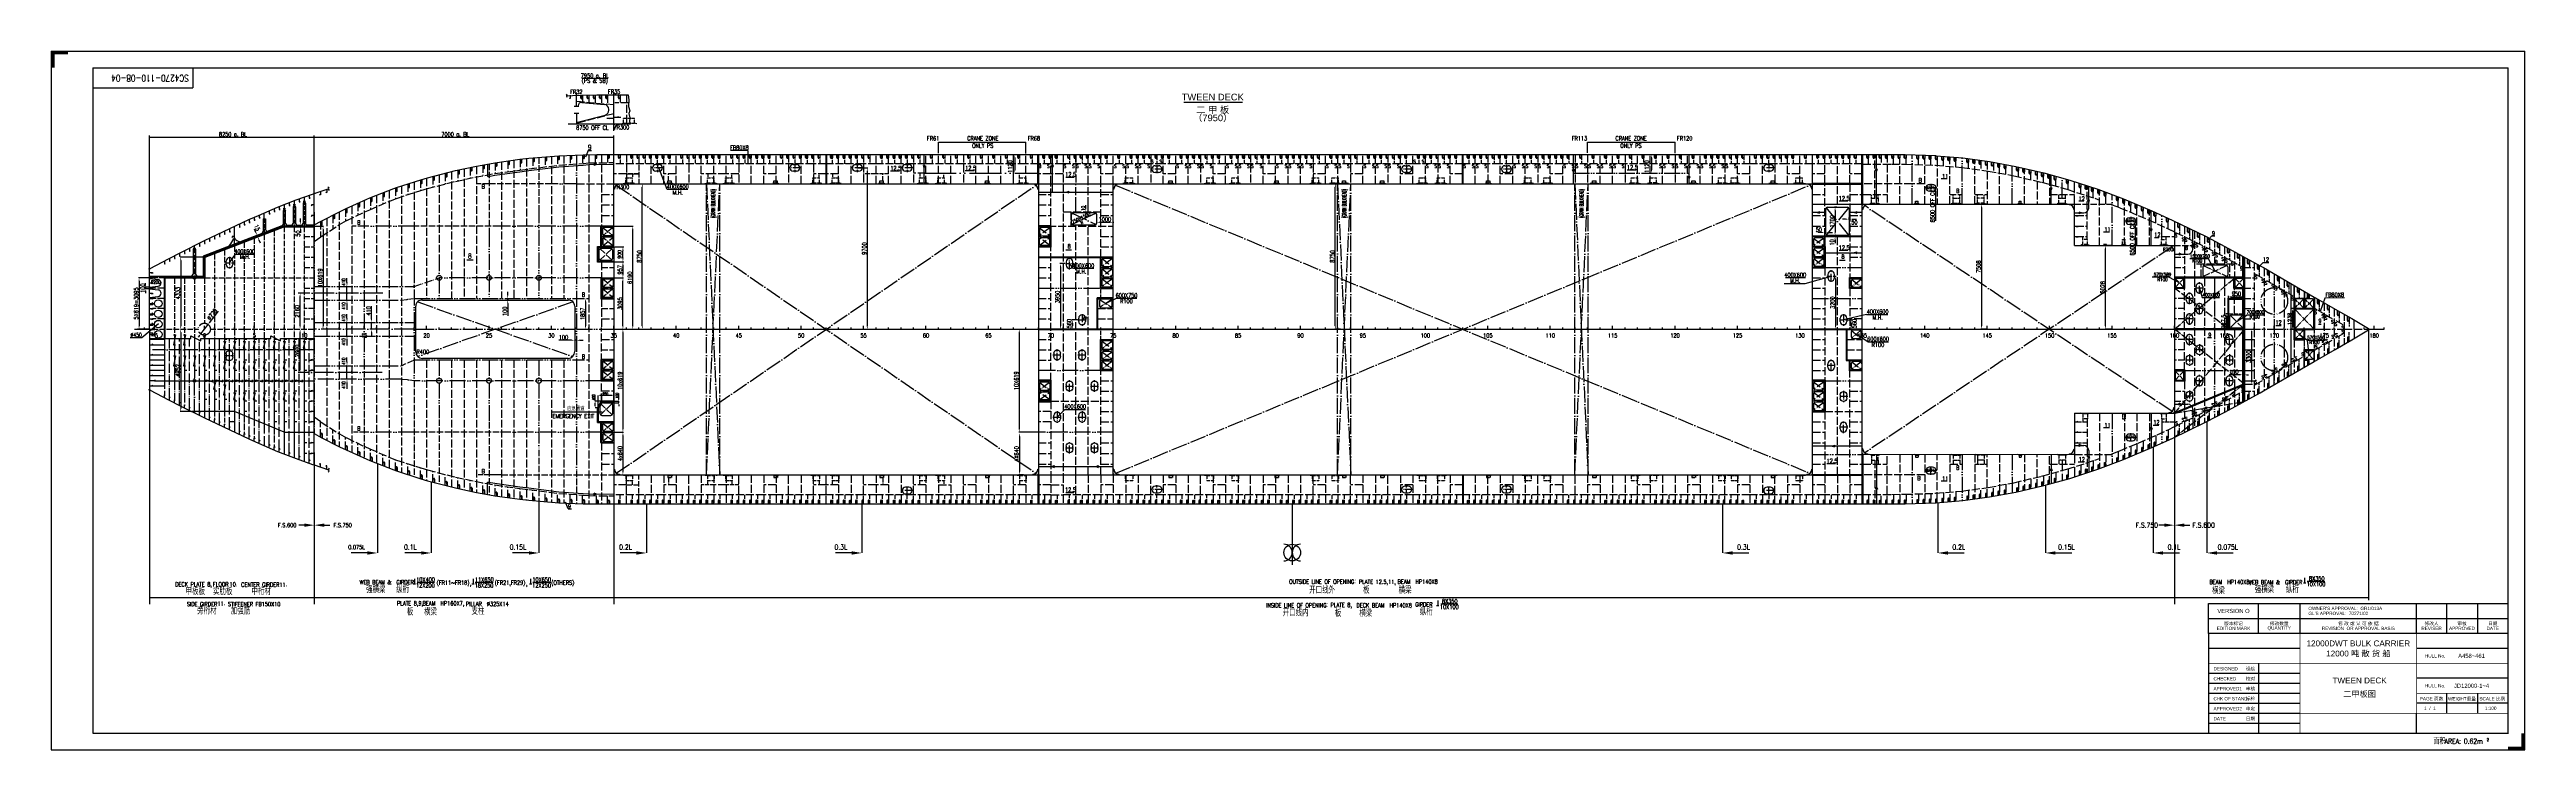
# Model space of a CAD drawing. Extents: x 415194 to 563994, y 453377 to 495577.
import ezdxf
from ezdxf.enums import TextEntityAlignment as Align

# ---------------------------------------------------------------- set-up
doc = ezdxf.new("R2010")
doc.units = 0
doc.header["$LTSCALE"] = 40
doc.header["$MEASUREMENT"] = 0
for name, pattern in [('ACAD_ISO02W100', [15, 12, -3]), ('ACAD_ISO03W100', [30, 12, -18]), ('ACAD_ISO04W100', [30.5, 24, -3, 0.5, -3]), ('ACAD_ISO05W100', [34, 24, -3, 0.5, -3, 0.5, -3]), ('CENTER110', [12.2, 10, -1, 0.2, -1])]:
    doc.linetypes.add(name, pattern=pattern)
doc.layers.get('0').update_dxf_attribs({"linetype": 'CONTINUOUS'})
doc.layers.get('DEFPOINTS').update_dxf_attribs({"linetype": 'CONTINUOUS'})
for name, color, linetype in [('01CONTINUOUS', 2, 'CONTINUOUS'), ('11TEXTE', 4, 'CONTINUOUS'), ('12TEXTC', 6, 'CONTINUOUS'), ('13DIMENSION', 9, 'CONTINUOUS'), ('9', 6, 'CONTINUOUS'), ('BT_CHI', 7, 'CONTINUOUS'), ('BT_ENG', 7, 'CONTINUOUS'), ('C-CEN', 4, 'ACAD_ISO04W100'), ('C-CON', 4, 'CONTINUOUS'), ('C-DAS', 4, 'ACAD_ISO02W100'), ('C-PH', 4, 'ACAD_ISO05W100'), ('FRAME', 7, 'CONTINUOUS'), ('TEXT', 9, 'CONTINUOUS'), ('Y-CON', 2, 'CONTINUOUS'), ('Y-DAS', 2, 'ACAD_ISO02W100'), ('Y-H', 2, 'ACAD_ISO03W100'), ('Y-PH', 2, 'ACAD_ISO05W100')]:
    doc.layers.add(name, color=color, linetype=linetype)
doc.styles.add('CHINESE', font='romand.shx', dxfattribs={"width": 0.8, "height": 800, "bigfont": 'hzdx.shx'})
doc.styles.add('DM', font='romans.shx', dxfattribs={"bigfont": 'hzdx.shx'})
doc.styles.add('ENGNISH', font='romans.shx', dxfattribs={"width": 0.8, "height": 750})
doc.styles.add('ROMANS', font='romans.shx', dxfattribs={"width": 0.75, "height": 250, "bigfont": 'hzdx.shx'})
doc.styles.add('SWISS721LIGHTBT', font='swissl.ttf')
doc.dimstyles.new('DM-100', dxfattribs={"dimscale": 0, "dimtxt": 250, "dimasz": 200, "dimexe": 30, "dimexo": 30, "dimgap": 50, "dimtad": 1, "dimdec": 0, "dimzin": 0, "dimdsep": 46, "dimtxsty": 'ROMANS', "dimcen": 0, "dimclrd": 1, "dimclre": 1, "dimclrt": 1, "dimadec": 0, "dimazin": 0, "dimtfac": 1, "dimtdec": 0, "dimtmove": 0, "dimatfit": 3, "dimfxl": 1, "dimtolj": 1, "dimtzin": 0, "dimarcsym": 0})
doc.dimstyles.new('DM-50', dxfattribs={"dimscale": 50, "dimtxt": 1, "dimasz": 2.5, "dimexe": 1, "dimexo": 1, "dimgap": 1, "dimtad": 1, "dimdec": 0, "dimdsep": 46, "dimtxsty": 'ROMANS', "dimblk1": 'CLOSEDBLANK', "dimblk2": 'CLOSEDBLANK', "dimcen": 0, "dimclrd": 1, "dimclre": 1, "dimclrt": 1, "dimadec": 0, "dimazin": 0, "dimtfac": 1, "dimtdec": 0, "dimtmove": 0, "dimatfit": 3, "dimldrblk": 'CLOSEDBLANK', "dimfxl": 1, "dimtolj": 1, "dimarcsym": 0})

# ---------------------------------------------------------------- blocks, each defined once
blk = doc.blocks.new('*D8')
at = {"color": 1, "linetype": 'ByBlock', "transparency": 16777216}
for p, q in [((531566, 486281), (531221, 486281)), ((531251, 486081), (531251, 478960)), ((531566, 478760), (531221, 478760))]:
    blk.add_line(p, q, dxfattribs=at)
for points in [[(531217, 486081), (531284, 486081), (531251, 486281)], [(531217, 478960), (531284, 478960), (531251, 478760)]]:
    blk.add_solid(points, dxfattribs=at)
at = {"layer": 'DEFPOINTS', "color": 0, "linetype": 'ByBlock', "transparency": 16777216}
for p in [(531596, 486281), (531251, 478760), (531596, 478760)]:
    blk.add_point(p, dxfattribs=at)
at = {"color": 1, "linetype": 'ByBlock', "transparency": 16777216, "insert": (531076, 482521), "char_height": 250, "attachment_point": 5, "rotation": 90, "style": 'ROMANS'}
blk.add_mtext('\\A1;7508', dxfattribs=at)
blk = doc.blocks.new('*D27')
at = {"color": 1, "linetype": 'ByBlock', "transparency": 16777216}
for p, q in [((463751, 488460), (464349, 488460)), ((464319, 488260), (464319, 478960)), ((463751, 478760), (464349, 478760))]:
    blk.add_line(p, q, dxfattribs=at)
for points in [[(464286, 488260), (464353, 488260), (464319, 488460)], [(464286, 478960), (464353, 478960), (464319, 478760)]]:
    blk.add_solid(points, dxfattribs=at)
at = {"layer": 'DEFPOINTS', "color": 0, "linetype": 'ByBlock', "transparency": 16777216}
for p in [(463721, 488460), (463721, 478760), (464319, 478760)]:
    blk.add_point(p, dxfattribs=at)
at = {"color": 1, "linetype": 'ByBlock', "transparency": 16777216, "insert": (464144, 483610), "char_height": 250, "attachment_point": 5, "rotation": 90, "style": 'ROMANS'}
blk.add_mtext('\\A1;9700', dxfattribs=at)
blk = doc.blocks.new('A$C75882CA2')
at = {"layer": 'C-CON'}
for p, q in [((0, 57), (136, 114)), ((0, 57), (136, 0)), ((136, 0), (136, 114))]:
    blk.add_line(p, q, dxfattribs=at)
blk = doc.blocks.new('*D30')
at = {"color": 1, "linetype": 'ByBlock', "transparency": 16777216}
for p, q in [((492744, 487510), (492407, 487510)), ((492437, 478960), (492437, 487310)), ((492744, 478760), (492407, 478760))]:
    blk.add_line(p, q, dxfattribs=at)
for points in [[(492404, 487310), (492470, 487310), (492437, 487510)], [(492404, 478960), (492470, 478960), (492437, 478760)]]:
    blk.add_solid(points, dxfattribs=at)
at = {"layer": 'DEFPOINTS', "color": 0, "linetype": 'ByBlock', "transparency": 16777216}
for p in [(492437, 487510), (492774, 487510), (492774, 478760)]:
    blk.add_point(p, dxfattribs=at)
at = {"color": 1, "linetype": 'ByBlock', "transparency": 16777216, "insert": (492262, 483135), "char_height": 250, "attachment_point": 5, "rotation": 90, "style": 'ROMANS'}
blk.add_mtext('\\A1;8750', dxfattribs=at)
blk = doc.blocks.new('*D31')
at = {"color": 1, "linetype": 'ByBlock', "transparency": 16777216}
for p, q in [((476941, 479320), (476610, 479320)), ((476741, 478760), (476610, 478760)), ((476640, 479120), (476640, 478960))]:
    blk.add_line(p, q, dxfattribs=at)
for points in [[(476607, 479120), (476673, 479120), (476640, 479320)], [(476607, 478960), (476673, 478960), (476640, 478760)]]:
    blk.add_solid(points, dxfattribs=at)
at = {"layer": 'DEFPOINTS', "color": 0, "linetype": 'ByBlock', "transparency": 16777216}
for p in [(476971, 479320), (476640, 478760), (476771, 478760)]:
    blk.add_point(p, dxfattribs=at)
at = {"color": 1, "linetype": 'ByBlock', "transparency": 16777216, "insert": (476452, 479098), "char_height": 250, "attachment_point": 5, "rotation": 90, "style": 'ROMANS'}
blk.add_mtext('\\A1;560', dxfattribs=at)
blk = doc.blocks.new('*D32')
at = {"color": 1, "linetype": 'ByBlock', "transparency": 16777216}
for p, q in [((476191, 482710), (475891, 482710)), ((475921, 482510), (475921, 478960)), ((476141, 478760), (475891, 478760))]:
    blk.add_line(p, q, dxfattribs=at)
for points in [[(475888, 482510), (475955, 482510), (475921, 482710)], [(475888, 478960), (475955, 478960), (475921, 478760)]]:
    blk.add_solid(points, dxfattribs=at)
at = {"layer": 'DEFPOINTS', "color": 0, "linetype": 'ByBlock', "transparency": 16777216}
for p in [(476221, 482710), (475921, 478760), (476171, 478760)]:
    blk.add_point(p, dxfattribs=at)
at = {"color": 1, "linetype": 'ByBlock', "transparency": 16777216, "insert": (475746, 480702), "char_height": 250, "attachment_point": 5, "rotation": 90, "style": 'ROMANS'}
blk.add_mtext('\\A1;3950', dxfattribs=at)
blk = doc.blocks.new('*D33')
at = {"color": 1, "linetype": 'ByBlock', "transparency": 16777216}
for p, q in [((522426, 481960), (522517, 481960)), ((522487, 481760), (522487, 478960)), ((522476, 478760), (522517, 478760))]:
    blk.add_line(p, q, dxfattribs=at)
for points in [[(522454, 481760), (522521, 481760), (522487, 481960)], [(522454, 478960), (522521, 478960), (522487, 478760)]]:
    blk.add_solid(points, dxfattribs=at)
at = {"layer": 'DEFPOINTS', "color": 0, "linetype": 'ByBlock', "transparency": 16777216}
for p in [(522396, 481960), (522446, 478760), (522487, 478760)]:
    blk.add_point(p, dxfattribs=at)
at = {"color": 1, "linetype": 'ByBlock', "transparency": 16777216, "insert": (522312, 480360), "char_height": 250, "attachment_point": 5, "rotation": 90, "style": 'ROMANS'}
blk.add_mtext('\\A1;3200', dxfattribs=at)
blk = doc.blocks.new('*D34')
at = {"color": 1, "linetype": 'ByBlock', "transparency": 16777216}
for p, q in [((473458, 472316), (473458, 470210)), ((473699, 470010), (473428, 470010))]:
    blk.add_line(p, q, dxfattribs=at)
for points in [[(473425, 472316), (473492, 472316), (473458, 472516)], [(473425, 470210), (473492, 470210), (473458, 470010)]]:
    blk.add_solid(points, dxfattribs=at)
at = {"layer": 'DEFPOINTS', "color": 0, "linetype": 'ByBlock', "transparency": 16777216}
for p in [(473458, 472516), (473458, 470010), (473729, 470010)]:
    blk.add_point(p, dxfattribs=at)
at = {"color": 1, "linetype": 'ByBlock', "transparency": 16777216, "insert": (473283, 471263), "char_height": 250, "attachment_point": 5, "rotation": 90, "style": 'ROMANS'}
blk.add_mtext('\\A1;4X640', dxfattribs=at)
blk = doc.blocks.new('*D44')
at = {"color": 1, "linetype": 'ByBlock', "transparency": 16777216}
for p, q in [((478296, 485194), (478896, 485194)), ((479096, 485215), (479096, 485164))]:
    blk.add_line(p, q, dxfattribs=at)
for points in [[(478296, 485228), (478296, 485161), (478096, 485194)], [(478896, 485228), (478896, 485161), (479096, 485194)]]:
    blk.add_solid(points, dxfattribs=at)
at = {"layer": 'DEFPOINTS', "color": 0, "linetype": 'ByBlock', "transparency": 16777216}
for p in [(478096, 485368), (479096, 485245), (479096, 485194)]:
    blk.add_point(p, dxfattribs=at)
at = {"color": 1, "linetype": 'ByBlock', "transparency": 16777216, "insert": (478596, 485369), "char_height": 250, "attachment_point": 5, "style": 'ROMANS'}
blk.add_mtext('\\A1;1000', dxfattribs=at)
blk = doc.blocks.new('*D45')
at = {"color": 1, "linetype": 'ByBlock', "transparency": 16777216}
for p, q in [((522459, 485896), (522459, 484596)), ((522026, 484396), (522489, 484396))]:
    blk.add_line(p, q, dxfattribs=at)
for points in [[(522426, 485896), (522492, 485896), (522459, 486096)], [(522426, 484596), (522492, 484596), (522459, 484396)]]:
    blk.add_solid(points, dxfattribs=at)
at = {"layer": 'DEFPOINTS', "color": 0, "linetype": 'ByBlock', "transparency": 16777216}
for p in [(521996, 486096), (521996, 484396), (522459, 484396)]:
    blk.add_point(p, dxfattribs=at)
at = {"color": 1, "linetype": 'ByBlock', "transparency": 16777216, "insert": (522284, 485246), "char_height": 250, "attachment_point": 5, "rotation": 90, "style": 'ROMANS'}
blk.add_mtext('\\A1;1700', dxfattribs=at)
blk = doc.blocks.new('*D46')
at = {"color": 1, "linetype": 'ByBlock', "transparency": 16777216}
for p, q in [((523096, 485379), (522896, 485379)), ((523296, 485481), (523296, 485349)), ((523346, 485379), (523296, 485379)), ((523346, 485379), (523296, 485379)), ((523546, 485379), (523746, 485379))]:
    blk.add_line(p, q, dxfattribs=at)
for points in [[(523096, 485412), (523096, 485346), (523296, 485379)], [(523546, 485412), (523546, 485346), (523346, 485379)]]:
    blk.add_solid(points, dxfattribs=at)
at = {"layer": 'DEFPOINTS', "color": 0, "linetype": 'ByBlock', "transparency": 16777216}
for p in [(523296, 485511), (523296, 485379), (523346, 485511)]:
    blk.add_point(p, dxfattribs=at)
at = {"color": 1, "linetype": 'ByBlock', "transparency": 16777216, "insert": (523624, 485188), "char_height": 250, "attachment_point": 5, "style": 'ROMANS'}
blk.add_mtext('\\A1;50', dxfattribs=at)
blk = doc.blocks.new('*D47')
at = {"color": 1, "linetype": 'ByBlock', "transparency": 16777216}
for p, q in [((521646, 484579), (521446, 484579)), ((521846, 484682), (521846, 484549)), ((521896, 484579), (521846, 484579)), ((521896, 484579), (521846, 484579)), ((522096, 484579), (522296, 484579))]:
    blk.add_line(p, q, dxfattribs=at)
for points in [[(521646, 484613), (521646, 484546), (521846, 484579)], [(522096, 484613), (522096, 484546), (521896, 484579)]]:
    blk.add_solid(points, dxfattribs=at)
at = {"layer": 'DEFPOINTS', "color": 0, "linetype": 'ByBlock', "transparency": 16777216}
for p in [(521846, 484712), (521846, 484579), (521896, 484712)]:
    blk.add_point(p, dxfattribs=at)
at = {"color": 1, "linetype": 'ByBlock', "transparency": 16777216, "insert": (521484, 484749), "char_height": 250, "attachment_point": 5, "style": 'ROMANS'}
blk.add_mtext('\\A1;50', dxfattribs=at)
blk = doc.blocks.new('A$C63D31A94')
at = {"layer": 'C-CEN', "ltscale": 0.5}
for p, q in [((0, 350), (500, 350)), ((250, 700), (250, 0))]:
    blk.add_line(p, q, dxfattribs=at)
at = {"layer": 'C-CON'}
for p, q in [((50, 250), (50, 450)), ((450, 450), (450, 250))]:
    blk.add_line(p, q, dxfattribs=at)
for centre, start, end in [((250, 450), 0, 180), ((250, 250), 180, 0)]:
    blk.add_arc(centre, 200, start, end, dxfattribs=at)
blk = doc.blocks.new('A$C771200ED')
at = {"layer": 'C-CON', "linetype": 'ACAD_ISO05W100', "ltscale": 0.2}
for p, q in [((0, 12), (135, 50)), ((0, 12), (0, 0)), ((135, 350), (535, 350)), ((135, 50), (135, 350)), ((135, 50), (535, 50)), ((535, 50), (535, 350)), ((670, 12), (535, 50)), ((670, 12), (670, 0))]:
    blk.add_line(p, q, dxfattribs=at)
blk = doc.blocks.new('*D100')
at = {"color": 1, "linetype": 'ByBlock', "transparency": 16777216}
for p, q in [((539066, 483800), (538680, 483800)), ((538710, 478960), (538710, 483600)), ((539066, 478760), (538680, 478760))]:
    blk.add_line(p, q, dxfattribs=at)
for points in [[(538677, 483600), (538743, 483600), (538710, 483800)], [(538677, 478960), (538743, 478960), (538710, 478760)]]:
    blk.add_solid(points, dxfattribs=at)
at = {"layer": 'DEFPOINTS', "color": 0, "linetype": 'ByBlock', "transparency": 16777216}
for p in [(538710, 483800), (539096, 483800), (539096, 478760)]:
    blk.add_point(p, dxfattribs=at)
at = {"color": 1, "linetype": 'ByBlock', "transparency": 16777216, "insert": (538535, 481280), "char_height": 250, "attachment_point": 5, "rotation": 90, "style": 'ROMANS'}
blk.add_mtext('\\A1;5028', dxfattribs=at)
blk = doc.blocks.new('*D146')
at = {"color": 1, "linetype": 'ByBlock', "transparency": 16777216}
for p, q in [((421166, 481855), (420543, 481855)), ((420573, 481655), (420573, 478960)), ((420643, 478760), (420543, 478760))]:
    blk.add_line(p, q, dxfattribs=at)
for points in [[(420540, 481655), (420606, 481655), (420573, 481855)], [(420540, 478960), (420606, 478960), (420573, 478760)]]:
    blk.add_solid(points, dxfattribs=at)
at = {"layer": 'DEFPOINTS', "color": 0, "linetype": 'ByBlock', "transparency": 16777216}
for p in [(421196, 481855), (420573, 478760), (420673, 478760)]:
    blk.add_point(p, dxfattribs=at)
at = {"color": 1, "linetype": 'ByBlock', "transparency": 16777216, "insert": (420398, 480308), "char_height": 250, "attachment_point": 5, "rotation": 90, "style": 'ROMANS'}
blk.add_mtext('\\A1;5X619=3095', dxfattribs=at)
blk = doc.blocks.new('*D142')
at = {"color": 1, "linetype": 'ByBlock', "transparency": 16777216}
for p, q in [((423075, 478560), (423075, 474008)), ((423707, 473808), (423045, 473808))]:
    blk.add_line(p, q, dxfattribs=at)
for points in [[(423042, 478560), (423109, 478560), (423075, 478760)], [(423042, 474008), (423109, 474008), (423075, 473808)]]:
    blk.add_solid(points, dxfattribs=at)
at = {"layer": 'DEFPOINTS', "color": 0, "linetype": 'ByBlock', "transparency": 16777216}
for p in [(423075, 478760), (423075, 473808), (423737, 473808)]:
    blk.add_point(p, dxfattribs=at)
at = {"color": 1, "linetype": 'ByBlock', "transparency": 16777216, "insert": (422900, 476284), "char_height": 250, "attachment_point": 5, "rotation": 90, "style": 'ROMANS'}
blk.add_mtext('\\A1;4952', dxfattribs=at)
blk = doc.blocks.new('*D144')
at = {"color": 1, "linetype": 'ByBlock', "transparency": 16777216}
for p, q in [((427586, 484584), (427510, 484768)), ((427691, 484329), (427663, 484399)), ((427691, 484329), (427663, 484399)), ((427768, 484145), (427844, 483960))]:
    blk.add_line(p, q, dxfattribs=at)
for points in [[(427617, 484596), (427556, 484571), (427663, 484399)], [(427798, 484157), (427737, 484132), (427691, 484329)]]:
    blk.add_solid(points, dxfattribs=at)
at = {"layer": 'DEFPOINTS', "color": 0, "linetype": 'ByBlock', "transparency": 16777216}
for p in [(427663, 484399), (427663, 484399), (427691, 484329)]:
    blk.add_point(p, dxfattribs=at)
at = {"color": 1, "linetype": 'ByBlock', "transparency": 16777216, "insert": (427668, 484872), "char_height": 250, "attachment_point": 5, "rotation": 292.42431, "style": 'ROMANS'}
blk.add_mtext('\\A1;15', dxfattribs=at)
blk = doc.blocks.new('*D143')
at = {"color": 1, "linetype": 'ByBlock', "transparency": 16777216}
for p, q in [((424466, 483093), (423045, 483093)), ((423075, 482893), (423075, 478960))]:
    blk.add_line(p, q, dxfattribs=at)
for points in [[(423042, 482893), (423109, 482893), (423075, 483093)], [(423042, 478960), (423109, 478960), (423075, 478760)]]:
    blk.add_solid(points, dxfattribs=at)
at = {"layer": 'DEFPOINTS', "color": 0, "linetype": 'ByBlock', "transparency": 16777216}
for p in [(424496, 483093), (423075, 478760), (423075, 478760)]:
    blk.add_point(p, dxfattribs=at)
at = {"color": 1, "linetype": 'ByBlock', "transparency": 16777216, "insert": (422900, 480927), "char_height": 250, "attachment_point": 5, "rotation": 90, "style": 'ROMANS'}
blk.add_mtext('\\A1;4333', dxfattribs=at)
blk = doc.blocks.new('A$C3EAB5CEE')
for p, q in [((50, 250), (50, 450)), ((450, 450), (450, 250))]:
    blk.add_line(p, q)
for centre, start, end in [((250, 450), 0, 180), ((250, 250), 180, 0)]:
    blk.add_arc(centre, 200, start, end)
at = {"layer": 'C-CEN', "ltscale": 0.3}
blk.add_line((0, 350), (500, 350), dxfattribs=at)
at = {"layer": 'C-CEN', "ltscale": 0.5}
blk.add_line((250, 700), (250, 0), dxfattribs=at)
blk = doc.blocks.new('*D145')
at = {"color": 1, "linetype": 'ByBlock', "transparency": 16777216}
for p, q in [((430265, 485225), (430265, 485425)), ((430270, 484950), (430235, 484950)), ((430265, 484950), (430265, 485025)), ((430265, 484950), (430265, 485025)), ((430265, 484750), (430265, 484550))]:
    blk.add_line(p, q, dxfattribs=at)
for points in [[(430232, 485225), (430298, 485225), (430265, 485025)], [(430232, 484750), (430298, 484750), (430265, 484950)]]:
    blk.add_solid(points, dxfattribs=at)
at = {"layer": 'DEFPOINTS', "color": 0, "linetype": 'ByBlock', "transparency": 16777216}
for p in [(430265, 485025), (430265, 485025), (430300, 484950)]:
    blk.add_point(p, dxfattribs=at)
at = {"color": 1, "linetype": 'ByBlock', "transparency": 16777216, "insert": (430118, 484514), "char_height": 250, "attachment_point": 5, "rotation": 90, "style": 'ROMANS'}
blk.add_mtext('\\A1;50', dxfattribs=at)
blk = doc.blocks.new('*D161')
at = {"color": 1, "linetype": 'ByBlock', "transparency": 16777216}
for p, q in [((449639, 472370), (449639, 470210)), ((449276, 470010), (449669, 470010))]:
    blk.add_line(p, q, dxfattribs=at)
for points in [[(449606, 472370), (449673, 472370), (449639, 472570)], [(449606, 470210), (449673, 470210), (449639, 470010)]]:
    blk.add_solid(points, dxfattribs=at)
at = {"layer": 'DEFPOINTS', "color": 0, "linetype": 'ByBlock', "transparency": 16777216}
for p in [(449639, 472570), (449246, 470010), (449639, 470010)]:
    blk.add_point(p, dxfattribs=at)
at = {"color": 1, "linetype": 'ByBlock', "transparency": 16777216, "insert": (449464, 471290), "char_height": 250, "attachment_point": 5, "rotation": 90, "style": 'ROMANS'}
blk.add_mtext('\\A1;4x640', dxfattribs=at)
blk = doc.blocks.new('*D162')
at = {"color": 1, "linetype": 'ByBlock', "transparency": 16777216}
for p, q in [((446546, 478100), (445791, 478100)), ((446746, 478108), (446746, 478070)), ((446846, 478100), (446746, 478100)), ((446846, 478108), (446846, 478070)), ((447046, 478100), (447246, 478100))]:
    blk.add_line(p, q, dxfattribs=at)
for points in [[(446546, 478133), (446546, 478067), (446746, 478100)], [(447046, 478133), (447046, 478067), (446846, 478100)]]:
    blk.add_solid(points, dxfattribs=at)
at = {"layer": 'DEFPOINTS', "color": 0, "linetype": 'ByBlock', "transparency": 16777216}
for p in [(446746, 478138), (446746, 478100), (446846, 478138)]:
    blk.add_point(p, dxfattribs=at)
at = {"color": 1, "linetype": 'ByBlock', "transparency": 16777216, "insert": (446069, 478275), "char_height": 250, "attachment_point": 5, "style": 'ROMANS'}
blk.add_mtext('\\A1;100', dxfattribs=at)
blk = doc.blocks.new('*D163')
at = {"color": 1, "linetype": 'ByBlock', "transparency": 16777216}
for p, q in [((442719, 480817), (442719, 481017)), ((442708, 480617), (442689, 480617)), ((442708, 480517), (442689, 480517)), ((442719, 480617), (442719, 480517)), ((442719, 480317), (442719, 479562))]:
    blk.add_line(p, q, dxfattribs=at)
for points in [[(442685, 480817), (442752, 480817), (442719, 480617)], [(442685, 480317), (442752, 480317), (442719, 480517)]]:
    blk.add_solid(points, dxfattribs=at)
at = {"layer": 'DEFPOINTS', "color": 0, "linetype": 'ByBlock', "transparency": 16777216}
for p in [(442719, 480517), (442738, 480617), (442738, 480517)]:
    blk.add_point(p, dxfattribs=at)
at = {"color": 1, "linetype": 'ByBlock', "transparency": 16777216, "insert": (442544, 479840), "char_height": 250, "attachment_point": 5, "rotation": 90, "style": 'ROMANS'}
blk.add_mtext('\\A1;100', dxfattribs=at)
blk = doc.blocks.new('*D164')
at = {"color": 1, "linetype": 'ByBlock', "transparency": 16777216}
for p, q in [((447391, 480417), (447391, 478960)), ((446876, 478760), (447421, 478760))]:
    blk.add_line(p, q, dxfattribs=at)
for points in [[(447358, 480417), (447425, 480417), (447391, 480617)], [(447358, 478960), (447425, 478960), (447391, 478760)]]:
    blk.add_solid(points, dxfattribs=at)
at = {"layer": 'DEFPOINTS', "color": 0, "linetype": 'ByBlock', "transparency": 16777216}
for p in [(447391, 480617), (446846, 478760), (447391, 478760)]:
    blk.add_point(p, dxfattribs=at)
at = {"color": 1, "linetype": 'ByBlock', "transparency": 16777216, "insert": (447216, 479689), "char_height": 250, "attachment_point": 5, "rotation": 90, "style": 'ROMANS'}
blk.add_mtext('\\A1;1857', dxfattribs=at)
blk = doc.blocks.new('*D160')
at = {"color": 1, "linetype": 'ByBlock', "transparency": 16777216}
for p, q in [((449126, 482812), (449669, 482812)), ((449639, 482612), (449639, 482055)), ((449126, 481855), (449669, 481855))]:
    blk.add_line(p, q, dxfattribs=at)
for points in [[(449606, 482612), (449673, 482612), (449639, 482812)], [(449606, 482055), (449673, 482055), (449639, 481855)]]:
    blk.add_solid(points, dxfattribs=at)
at = {"layer": 'DEFPOINTS', "color": 0, "linetype": 'ByBlock', "transparency": 16777216}
for p in [(449096, 482812), (449096, 481855), (449639, 481855)]:
    blk.add_point(p, dxfattribs=at)
at = {"color": 1, "linetype": 'ByBlock', "transparency": 16777216, "insert": (449464, 482334), "char_height": 250, "attachment_point": 5, "rotation": 90, "style": 'ROMANS'}
blk.add_mtext('\\A1;957', dxfattribs=at)
blk = doc.blocks.new('0')
for p, q in [((-330, -30), (-330, 0)), ((-30, -330), (0, -330))]:
    blk.add_line(p, q)
blk.add_arc((-330, -330), 300, 0, 90)
blk = doc.blocks.new('TITLE3')
for p, q in [((-12500, 5100), (-18000, 5100)), ((0, 5100), (-5500, 5100)), ((-18000, 3600), (-12500, 3600)), ((-18000, 3000), (-12500, 3000)), ((-15000, 4200), (-15000, 0)), ((0, 3300), (-5500, 3300)), ((-18000, 2400), (-12500, 2400)), ((-18000, 1800), (-12500, 1800)), ((0, 1800), (-5500, 1800)), ((-18000, 1200), (-12500, 1200)), ((-18000, 600), (-12500, 600)), ((-5500, 0), (-5500, 1200))]:
    blk.add_line(p, q)
at = {"const_width": 80}
blk.add_lwpolyline([(-18000, 0), (0, 0), (0, 6000), (-18000, 6000)], close=True, dxfattribs=at)
at = {"const_width": 40}
for points in [[(-12500, 6000), (-12500, 0)], [(-5500, 6000), (-5500, 0)], [(-18000, 4200), (0, 4200)], [(-5500, 2400), (0, 2400)], [(-12500, 1200), (0, 1200)]]:
    blk.add_lwpolyline(points, dxfattribs=at)
blk = doc.blocks.new('A$C0FB51760')
at = {"layer": 'C-CON', "linetype": 'ACAD_ISO05W100', "ltscale": 0.05}
for p, q in [((105, 50), (0, 12)), ((0, 12), (0, 0))]:
    blk.add_line(p, q, dxfattribs=at)
blk = doc.blocks.new('*D208')
at = {"color": 1, "linetype": 'ByBlock', "transparency": 16777216}
for p, q in [((570890, 480031), (570756, 480031)), ((570806, 479906), (570806, 479228)), ((570890, 479103), (570756, 479103))]:
    blk.add_line(p, q, dxfattribs=at)
for points in [[(570786, 479906), (570827, 479906), (570806, 480031)], [(570786, 479228), (570827, 479228), (570806, 479103)]]:
    blk.add_solid(points, dxfattribs=at)
at = {"layer": 'DEFPOINTS', "color": 0, "linetype": 'ByBlock', "transparency": 16777216}
for p in [(570940, 480031), (570806, 479103), (570940, 479103)]:
    blk.add_point(p, dxfattribs=at)
at = {"color": 1, "linetype": 'ByBlock', "transparency": 16777216, "insert": (570631, 479567), "char_height": 250, "attachment_point": 5, "rotation": 90, "style": 'ROMANS'}
blk.add_mtext('\\A1;927.5', dxfattribs=at)
blk = doc.blocks.new('_CLOSEDBLANK')
at = {"color": 0, "linetype": 'ByBlock'}
for p, q in [((-1, 0.2), (0, 0)), ((-1, 0.2), (-1, -0.2)), ((0, 0), (-1, -0.2))]:
    blk.add_line(p, q, dxfattribs=at)
blk = doc.blocks.new('*D205')
at = {"color": 1, "linetype": 'ByBlock', "transparency": 16777216}
for p, q in [((572300, 479109), (572355, 479109)), ((572305, 478984), (572305, 475934)), ((571923, 475809), (572355, 475809))]:
    blk.add_line(p, q, dxfattribs=at)
for points in [[(572284, 478984), (572326, 478984), (572305, 479109)], [(572284, 475934), (572326, 475934), (572305, 475809)]]:
    blk.add_solid(points, dxfattribs=at)
at = {"layer": 'DEFPOINTS', "color": 0, "linetype": 'ByBlock', "transparency": 16777216}
for p in [(572250, 479109), (571873, 475809), (572305, 475809)]:
    blk.add_point(p, dxfattribs=at)
at = {"color": 1, "linetype": 'ByBlock', "transparency": 16777216, "insert": (572130, 477459), "char_height": 250, "attachment_point": 5, "rotation": 90, "style": 'ROMANS'}
blk.add_mtext('\\A1;3300', dxfattribs=at)
blk = doc.blocks.new('*D206')
at = {"color": 1, "linetype": 'ByBlock', "transparency": 16777216}
for p, q in [((571648, 476369), (570967, 476369)), ((571773, 476369), (571773, 476319)), ((571873, 476369), (571773, 476369)), ((571873, 476369), (571873, 476319)), ((571998, 476369), (572123, 476369))]:
    blk.add_line(p, q, dxfattribs=at)
for points in [[(571648, 476390), (571648, 476349), (571773, 476369)], [(571998, 476390), (571998, 476349), (571873, 476369)]]:
    blk.add_solid(points, dxfattribs=at)
at = {"layer": 'DEFPOINTS', "color": 0, "linetype": 'ByBlock', "transparency": 16777216}
for p in [(571773, 476419), (571773, 476369), (571873, 476419)]:
    blk.add_point(p, dxfattribs=at)
at = {"color": 1, "linetype": 'ByBlock', "transparency": 16777216, "insert": (571245, 476544), "char_height": 250, "attachment_point": 5, "style": 'ROMANS'}
blk.add_mtext('\\A1;100', dxfattribs=at)
blk = doc.blocks.new('*D209')
at = {"color": 1, "linetype": 'ByBlock', "transparency": 16777216}
for p, q in [((574838, 480347), (574728, 480347)), ((574778, 479234), (574778, 480222)), ((574773, 479109), (574728, 479109))]:
    blk.add_line(p, q, dxfattribs=at)
for points in [[(574757, 480222), (574799, 480222), (574778, 480347)], [(574757, 479234), (574799, 479234), (574778, 479109)]]:
    blk.add_solid(points, dxfattribs=at)
at = {"layer": 'DEFPOINTS', "color": 0, "linetype": 'ByBlock', "transparency": 16777216}
for p in [(574778, 480347), (574888, 480347), (574823, 479109)]:
    blk.add_point(p, dxfattribs=at)
at = {"color": 1, "linetype": 'ByBlock', "transparency": 16777216, "insert": (574603, 479728), "char_height": 250, "attachment_point": 5, "rotation": 90, "style": 'ROMANS'}
blk.add_mtext('\\A1;1238', dxfattribs=at)
blk = doc.blocks.new('*D207')
at = {"color": 1, "linetype": 'ByBlock', "transparency": 16777216}
for p, q in [((570923, 481004), (570923, 481117)), ((571048, 481067), (571748, 481067)), ((571873, 481004), (571873, 481117))]:
    blk.add_line(p, q, dxfattribs=at)
for points in [[(571048, 481088), (571048, 481046), (570923, 481067)], [(571748, 481088), (571748, 481046), (571873, 481067)]]:
    blk.add_solid(points, dxfattribs=at)
at = {"layer": 'DEFPOINTS', "color": 0, "linetype": 'ByBlock', "transparency": 16777216}
for p in [(570923, 480954), (571873, 481067), (571873, 480954)]:
    blk.add_point(p, dxfattribs=at)
at = {"color": 1, "linetype": 'ByBlock', "transparency": 16777216, "insert": (571398, 481242), "char_height": 250, "attachment_point": 5, "style": 'ROMANS'}
blk.add_mtext('\\A1;950', dxfattribs=at)
blk = doc.blocks.new('*D232')
at = {"color": 1, "linetype": 'ByBlock', "transparency": 16777216}
for p, q in [((425329, 479844), (424793, 479150)), ((424200, 478383), (424123, 478284)), ((424276, 478482), (424717, 479051))]:
    blk.add_line(p, q, dxfattribs=at)
for points in [[(424776, 479163), (424809, 479138), (424717, 479051)], [(424183, 478395), (424216, 478370), (424276, 478482)]]:
    blk.add_solid(points, dxfattribs=at)
at = {"layer": 'DEFPOINTS', "color": 0, "linetype": 'ByBlock', "transparency": 16777216}
for p in [(424276, 478482), (424717, 479051)]:
    blk.add_point(p, dxfattribs=at)
at = {"color": 1, "linetype": 'ByBlock', "transparency": 16777216, "insert": (424961, 479654), "char_height": 250, "attachment_point": 5, "rotation": 52.31205, "style": 'ROMANS'}
blk.add_mtext('\\A1;∅720', dxfattribs=at)
blk = doc.blocks.new('*D233')
at = {"color": 1, "linetype": 'ByBlock', "transparency": 16777216}
for p, q in [((421146, 481286), (420917, 481286)), ((421146, 481186), (420917, 481186)), ((420967, 481411), (420967, 481536)), ((420967, 481286), (420967, 481186)), ((420967, 481061), (420967, 480936))]:
    blk.add_line(p, q, dxfattribs=at)
for points in [[(420946, 481411), (420987, 481411), (420967, 481286)], [(420946, 481061), (420987, 481061), (420967, 481186)]]:
    blk.add_solid(points, dxfattribs=at)
at = {"layer": 'DEFPOINTS', "color": 0, "linetype": 'ByBlock', "transparency": 16777216}
for p in [(420967, 481186), (421196, 481286), (421196, 481186)]:
    blk.add_point(p, dxfattribs=at)
at = {"color": 1, "linetype": 'ByBlock', "transparency": 16777216, "insert": (420792, 481236), "char_height": 250, "attachment_point": 5, "rotation": 90, "style": 'ROMANS'}
blk.add_mtext('\\A1;100', dxfattribs=at)

msp = doc.modelspace()

# ---------------------------------------------------------------- hatches: boundary and pattern name
h = msp.add_hatch()
h.set_pattern_fill('ANSI37', color=0, scale=50, style=0)
h.set_pattern_definition([(315, (133825.4244, 436370.727), (-4.41941738, -4.41941738), []), (225, (133825.4244, 436370.727), (-4.41941738, 4.41941738), [])])
h.paths.add_polyline_path([(421176.9, 482395.6, 1), (421226.9, 482395.6, 1)])
h = msp.add_hatch()
h.set_pattern_fill('ANSI37', color=0, scale=50, style=0)
h.set_pattern_definition([(45, (133825.4244, 521149.989), (-4.41941738, 4.41941738), []), (135, (133825.4244, 521149.989), (-4.41941738, -4.41941738), [])])
h.paths.add_polyline_path([(421226.9, 475125.1, 1), (421176.9, 475125.1, 1)])

# ---------------------------------------------------------------- linework, layer by layer
at = {"color": 2}
for p, q in [((417794.5, 494477.3), (562894.5, 494477.3)), ((417794.5, 494477.3), (417794.5, 454477.3)), ((562894.5, 454477.3), (562894.5, 494477.3)), ((417794.5, 454477.3), (562894.5, 454477.3))]:
    msp.add_line(p, q, dxfattribs=at)
for p, q in [((446846.4, 492825.1), (446846.4, 492985.1)), ((447116.4, 492661.4), (447116.4, 492838.9)), ((447491.4, 492662.7), (447491.4, 492844.6)), ((447866.4, 492666.3), (447866.4, 492848.1)), ((448241.4, 492666.3), (448241.4, 492848.1)), ((448616.4, 492666.3), (448616.4, 492849.5)), ((449096.4, 492849.5), (449096.4, 493009.5)), ((449366.4, 492665.7), (449366.4, 492847.7)), ((446915.9, 491213.9), (448575, 491639.4)), ((446915.9, 491213.9), (446915.9, 491099.5)), ((446956.4, 492174.6), (446956.4, 492196.7)), ((447174.4, 492395.9), (448523.4, 492274.2)), ((449096.4, 491435.9), (448676.9, 491435.9)), ((448796.4, 491928.9), (448796.4, 491975.4)), ((449096.4, 491515), (449515.9, 491515)), ((468596.4, 489353.5), (468596.4, 490007.6)), ((473846.4, 489330.2), (473846.4, 490007.6)), ((507596.4, 489356.7), (507596.4, 490007.6)), ((512846.4, 489353.5), (512846.4, 490007.6)), ((439076.4, 487958.5), (439076.4, 488167.3)), ((439826.4, 488145.5), (439826.4, 488350.3)), ((440576.4, 488308.7), (440576.4, 488513.4)), ((441326.4, 488455.6), (441326.4, 488656.7)), ((442076.4, 488592.3), (442076.4, 488789.1)), ((442826.4, 488698.4), (442826.4, 488895.1)), ((443576.4, 488803.7), (443576.4, 488997.4)), ((444326.4, 488881.3), (444326.4, 489071.9)), ((445076.4, 488943.5), (445076.4, 489134.2)), ((445824.7, 489005.6), (445824.7, 489195)), ((446576.4, 489039), (446576.4, 489225.1)), ((447326.4, 489072.2), (447326.4, 489252.8)), ((447557, 489508.7), (447397.1, 489105.9)), ((447557, 489508.7), (447757.6, 489508.7)), ((448076.4, 489077.1), (448076.4, 489260.3)), ((448826.4, 489077.1), (448826.4, 489260.4)), ((449366.4, 489076.6), (449366.4, 489258.5)), ((450116.4, 489076.6), (450116.4, 489258.5)), ((450491.4, 489078.4), (450491.4, 489260.4)), ((450866.4, 489076.6), (450866.4, 489258.5)), ((451241.4, 489078.4), (451241.4, 489260.4)), ((451616.4, 489078.4), (451616.4, 489260.4)), ((451621.4, 488660.4), (451821.4, 488660.4)), ((451821.4, 488260.4), (451621.4, 488260.4)), ((452297.5, 487152.3), (451791.4, 488460.4)), ((451991.4, 489078.4), (451991.4, 489260.4)), ((452366.4, 489078.4), (452366.4, 489260.4)), ((453116.4, 489078.4), (453116.4, 489260.4)), ((453491.4, 489078.4), (453491.4, 489260.4)), ((453866.4, 489078.4), (453866.4, 489260.4)), ((454241.4, 489078.4), (454241.4, 489260.4)), ((454616.4, 489078.4), (454616.4, 489260.4)), ((454991.4, 489078.4), (454991.4, 489260.4)), ((455366.4, 489078.4), (455366.4, 489260.4)), ((457142.1, 489496.4), (456101.7, 489496.4)), ((456116.4, 489078.4), (456116.4, 489260.4)), ((456491.4, 489078.4), (456491.4, 489260.4)), ((456866.4, 489078.4), (456866.4, 489260.4)), ((457142.1, 489496.4), (457142.1, 488710.4)), ((457241.4, 489078.4), (457241.4, 489260.4)), ((457616.4, 489078.4), (457616.4, 489260.4)), ((457991.4, 489078.4), (457991.4, 489260.4)), ((458366.4, 489078.4), (458366.4, 489260.4)), ((459116.4, 489078.4), (459116.4, 489260.4)), ((459491.4, 489078.4), (459491.4, 489260.4)), ((459866.4, 489078.4), (459866.4, 489260.4)), ((459871.4, 488660.4), (460071.4, 488660.4)), ((460071.4, 488260.4), (459871.4, 488260.4)), ((460241.4, 489078.4), (460241.4, 489260.4)), ((460616.4, 489078.4), (460616.4, 489260.4)), ((460991.4, 489078.4), (460991.4, 489260.4)), ((461366.4, 489078.4), (461366.4, 489260.4)), ((461821.4, 489260.4), (461821.4, 487510.4)), ((461871.4, 489260.4), (461871.4, 487510.4)), ((462116.4, 489078.4), (462116.4, 489260.4)), ((462491.4, 489078.4), (462491.4, 489260.4)), ((462866.4, 489078.4), (462866.4, 489260.4)), ((463241.4, 489078.4), (463241.4, 489260.4)), ((463616.4, 489078.4), (463616.4, 489260.4)), ((463621.4, 488660.4), (463821.4, 488660.4)), ((463821.4, 488260.4), (463621.4, 488260.4)), ((463991.4, 489078.4), (463991.4, 489260.4)), ((464366.4, 489078.4), (464366.4, 489260.4)), ((465116.4, 489078.4), (465116.4, 489260.4)), ((465491.4, 489078.4), (465491.4, 489260.4)), ((465866.4, 489078.4), (465866.4, 489260.4)), ((466241.4, 489078.4), (466241.4, 489260.4)), ((466616.4, 489078.4), (466616.4, 489260.4)), ((466621.4, 488660.4), (466821.4, 488660.4)), ((466821.4, 488260.4), (466621.4, 488260.4)), ((466991.4, 489078.4), (466991.4, 489260.4)), ((467366.4, 489078.4), (467366.4, 489260.4)), ((468116.4, 489078.4), (468116.4, 489260.4)), ((468866.4, 489078.4), (468866.4, 489260.4)), ((469616.4, 489078.4), (469616.4, 489260.4)), ((470366.4, 489078.4), (470366.4, 489260.4)), ((471116.4, 489078.4), (471116.4, 489260.4)), ((471866.4, 489078.4), (471866.4, 489260.4)), ((472616.4, 489078.4), (472616.4, 489260.4)), ((473366.4, 489078.4), (473366.4, 489260.4)), ((474116.4, 489078.4), (474116.4, 489260.4)), ((474571.4, 487510.4), (474571.4, 489260.4)), ((474621.4, 487510.4), (474621.4, 489260.4)), ((474866.4, 489078.4), (474866.4, 489260.4)), ((475241.4, 489078.4), (475241.4, 489260.4)), ((475616.4, 489078.4), (475616.4, 489260.4)), ((476366.4, 489078.4), (476366.4, 489260.4)), ((476741.4, 489078.4), (476741.4, 489260.4)), ((477116.4, 489078.4), (477116.4, 489260.4)), ((477491.4, 489078.4), (477491.4, 489260.4)), ((477866.4, 489078.4), (477866.4, 489260.4)), ((478241.4, 489078.4), (478241.4, 489260.4)), ((478616.4, 489078.4), (478616.4, 489260.4)), ((479366.4, 489078.4), (479366.4, 489260.4)), ((480116.4, 489078.4), (480116.4, 489260.4)), ((480491.4, 489078.4), (480491.4, 489260.4)), ((480866.4, 489078.4), (480866.4, 489260.4)), ((481241.4, 489078.4), (481241.4, 489260.4)), ((481616.4, 489078.4), (481616.4, 489260.4)), ((481621.4, 488590.4), (481821.4, 488590.4)), ((481821.4, 488190.4), (481621.4, 488190.4)), ((481991.4, 489078.4), (481991.4, 489260.4)), ((482366.4, 489078.4), (482366.4, 489260.4)), ((483116.4, 489078.4), (483116.4, 489260.4)), ((483491.4, 489078.4), (483491.4, 489260.4)), ((483866.4, 489078.4), (483866.4, 489260.4)), ((484241.4, 489078.4), (484241.4, 489260.4)), ((484616.4, 489078.4), (484616.4, 489260.4)), ((484991.4, 489078.4), (484991.4, 489260.4)), ((485366.4, 489078.4), (485366.4, 489260.4)), ((486116.4, 489078.4), (486116.4, 489260.4)), ((486491.4, 489078.4), (486491.4, 489260.4)), ((486866.4, 489078.4), (486866.4, 489260.4)), ((487241.4, 489078.4), (487241.4, 489260.4)), ((487616.4, 489078.4), (487616.4, 489260.4)), ((487991.4, 489078.4), (487991.4, 489260.4)), ((488366.4, 489078.4), (488366.4, 489260.4)), ((489116.4, 489078.4), (489116.4, 489260.4)), ((489491.4, 489078.4), (489491.4, 489260.4)), ((489866.4, 489078.4), (489866.4, 489260.4)), ((490241.4, 489078.4), (490241.4, 489260.4)), ((490616.4, 489078.4), (490616.4, 489260.4)), ((490991.4, 489078.4), (490991.4, 489260.4)), ((491366.4, 489078.4), (491366.4, 489260.4)), ((492116.4, 489078.4), (492116.4, 489260.4)), ((492491.4, 489078.4), (492491.4, 489260.4)), ((492866.4, 489078.4), (492866.4, 489260.4)), ((493241.4, 489078.4), (493241.4, 489260.4)), ((493616.4, 489078.4), (493616.4, 489260.4)), ((494366.4, 489078.4), (494366.4, 489260.4)), ((494741.4, 489078.4), (494741.4, 489260.4)), ((495116.4, 489078.4), (495116.4, 489260.4)), ((495491.4, 489078.4), (495491.4, 489260.4)), ((495866.4, 489078.4), (495866.4, 489260.4)), ((496241.4, 489078.4), (496241.4, 489260.4)), ((496616.4, 489078.4), (496616.4, 489260.4)), ((496621.4, 488590.4), (496821.4, 488590.4)), ((496821.4, 488190.4), (496621.4, 488190.4)), ((497366.4, 489078.4), (497366.4, 489260.4)), ((497741.4, 489078.4), (497741.4, 489260.4)), ((498116.4, 489078.4), (498116.4, 489260.4)), ((498491.4, 489078.4), (498491.4, 489260.4)), ((498866.4, 489078.4), (498866.4, 489260.4)), ((499241.4, 489078.4), (499241.4, 489260.4)), ((499616.4, 489078.4), (499616.4, 489260.4)), ((500071.4, 487510.4), (500071.4, 489260.4)), ((500121.4, 487510.4), (500121.4, 489260.4)), ((500366.4, 489078.4), (500366.4, 489260.4)), ((500741.4, 489078.4), (500741.4, 489260.4)), ((501116.4, 489078.4), (501116.4, 489260.4)), ((501491.4, 489078.4), (501491.4, 489260.4)), ((501866.4, 489078.4), (501866.4, 489260.4)), ((502241.4, 489078.4), (502241.4, 489260.4)), ((502616.4, 489078.4), (502616.4, 489260.4)), ((502621.4, 488590.4), (502821.4, 488590.4)), ((502821.4, 488190.4), (502621.4, 488190.4)), ((503366.4, 489078.4), (503366.4, 489260.4)), ((503741.4, 489078.4), (503741.4, 489260.4)), ((504116.4, 489078.4), (504116.4, 489260.4)), ((504491.4, 489078.4), (504491.4, 489260.4)), ((504866.4, 489078.4), (504866.4, 489260.4)), ((505241.4, 489078.4), (505241.4, 489260.4)), ((505616.4, 489078.4), (505616.4, 489260.4)), ((505991.4, 489078.4), (505991.4, 489260.4)), ((506366.4, 489078.4), (506366.4, 489260.4)), ((507116.4, 489078.4), (507116.4, 489260.4)), ((507866.4, 489078.4), (507866.4, 489260.4)), ((508616.4, 489078.4), (508616.4, 489260.4)), ((509366.4, 489078.4), (509366.4, 489260.4)), ((510116.4, 489078.4), (510116.4, 489260.4)), ((510866.4, 489078.4), (510866.4, 489260.4)), ((511616.4, 489078.4), (511616.4, 489260.4)), ((512366.4, 489078.4), (512366.4, 489260.4)), ((513116.4, 489078.4), (513116.4, 489260.4)), ((513866.4, 489078.4), (513866.4, 489260.4)), ((514616.4, 489078.4), (514616.4, 489260.4)), ((514991.4, 489078.4), (514991.4, 489260.4)), ((515366.4, 489078.4), (515366.4, 489260.4)), ((515741.4, 489078.4), (515741.4, 489260.4)), ((516116.4, 489078.4), (516116.4, 489260.4)), ((516491.4, 489078.4), (516491.4, 489260.4)), ((516866.4, 489078.4), (516866.4, 489260.4)), ((517616.4, 489078.4), (517616.4, 489260.4)), ((517991.4, 489078.4), (517991.4, 489260.4)), ((518366.4, 489078.4), (518366.4, 489260.4)), ((518371.4, 488660.4), (518571.4, 488660.4)), ((518571.4, 488260.4), (518371.4, 488260.4)), ((518741.4, 489078.4), (518741.4, 489260.4)), ((519116.4, 489078.4), (519116.4, 489260.4)), ((519491.4, 489078.4), (519491.4, 489260.4)), ((519866.4, 489078.4), (519866.4, 489260.4)), ((520616.4, 489078.4), (520616.4, 489260.4)), ((521366.4, 489078.4), (521366.4, 489260.4)), ((521741.4, 489078.4), (521741.4, 489260.4)), ((522116.4, 489078.4), (522116.4, 489260.4)), ((522491.4, 489078.4), (522491.4, 489260.4)), ((522866.4, 489078.4), (522866.4, 489260.4)), ((523241.4, 489078.4), (523241.4, 489260.4)), ((523616.4, 489078.4), (523616.4, 489260.4)), ((524071.4, 486283.3), (524071.4, 489260.4)), ((524121.6, 486283.3), (524121.4, 489260.4)), ((524366.4, 489078.4), (524366.4, 489260.4)), ((524741.4, 489078.4), (524741.4, 489260.4)), ((525116.4, 489078.4), (525116.4, 489260.4)), ((525491.4, 489078.4), (525491.4, 489260.4)), ((525866.4, 489078.4), (525866.4, 489260.4)), ((526241.4, 489076.3), (526241.4, 489258.2)), ((526616.4, 489073), (526616.4, 489255)), ((527366.4, 489047.9), (527366.4, 489229.9)), ((527741.4, 489035.4), (527741.4, 489217.3)), ((528116.4, 489022.8), (528116.4, 489204.8)), ((528491.4, 489006.2), (528491.4, 489195.7)), ((528866.4, 488974.6), (528866.4, 489165.4)), ((529241.4, 488933.4), (529241.4, 489133.8)), ((529616.4, 488906.4), (529616.4, 489102.2)), ((530366.4, 488826.9), (530366.4, 489027.4)), ((530741.4, 488774.6), (530741.4, 488976.4)), ((531116.4, 488722.3), (531116.4, 488925.4)), ((531491.4, 488670), (531491.4, 488874.4)), ((531866.4, 488608.3), (531866.4, 488817.5)), ((532241.4, 488538.3), (532241.4, 488748.1)), ((532616.4, 488468.2), (532616.4, 488678.7)), ((533366.4, 488322.9), (533366.4, 488537.2)), ((533741.4, 488237.5), (533741.4, 488449.9)), ((534116.4, 488152.1), (534116.4, 488362.6)), ((534491.4, 488066.7), (534491.4, 488272.5)), ((534866.4, 487981.3), (534866.4, 488187.1)), ((535241.4, 487885.1), (535241.4, 488089.9)), ((434576.4, 486485), (434576.4, 486708.2)), ((435326.4, 486779.8), (435326.4, 487003)), ((436076.4, 487071.2), (436076.4, 487289.4)), ((436826.4, 487316.3), (436826.4, 487532.2)), ((437576.4, 487559.1), (437576.4, 487772.2)), ((438326.4, 487766.2), (438326.4, 487975.1)), ((453543, 487152.3), (452297.5, 487152.3)), ((493221.4, 487525.4), (493221.4, 487510.4)), ((521096.4, 487535.4), (524071.4, 487535.4)), ((521096.4, 487485.4), (524071.4, 487485.4)), ((528121.4, 487460.4), (528321.4, 487460.4)), ((528321.4, 487060.4), (528121.4, 487060.4)), ((535616.4, 487788.2), (535616.4, 487986)), ((536366.4, 487567), (536366.4, 487776.1)), ((537116.4, 487326.6), (537116.4, 487542.8)), ((537491.4, 487204.4), (537491.4, 487420.6)), ((537866.4, 487082.2), (537866.4, 487298.4)), ((538241.4, 486955.9), (538241.4, 487176.2)), ((538616.4, 486814.4), (538616.4, 487035.7)), ((539366.4, 486533.1), (539366.4, 486751.1)), ((539741.4, 486389.2), (539741.4, 486607.3)), ((431576.4, 485056.5), (431576.4, 485293.9)), ((432326.4, 485440.9), (432326.4, 485678.3)), ((433076.4, 485813.2), (433076.4, 486050.6)), ((433826.4, 486153.5), (433826.4, 486382.8)), ((476596.4, 485125.4), (476596.4, 485675.4)), ((476696.4, 485775.4), (477996.4, 485775.4)), ((478096.4, 485675.4), (478096.4, 485125.4)), ((521896.4, 484496.4), (521896.4, 485996.4)), ((521996.4, 486096.4), (523196.4, 486096.4)), ((523296.4, 485996.4), (523296.4, 484496.4)), ((540116.4, 486230.9), (540116.4, 486455)), ((540121.4, 485460.4), (540321.4, 485460.4)), ((540491.4, 486072.5), (540491.4, 486296.6)), ((540866.4, 485914.2), (540866.4, 486138.3)), ((541241.4, 485759.5), (541241.4, 485982.1)), ((541616.4, 485600.6), (541616.4, 485819.8)), ((542366.4, 485248.6), (542366.4, 485480.2)), ((543041.4, 484910.5), (543041.4, 485159)), ((429291.5, 484975.4), (431096.4, 484975.4)), ((429301.4, 484925.4), (431096.4, 484925.4)), ((448321.4, 484975.4), (449096.4, 484975.4)), ((448321.4, 483712.4), (448321.4, 484975.4)), ((448321.4, 484950.4), (448321.4, 484925.4)), ((448321.4, 483637.4), (448921.4, 483637.4)), ((448371.4, 484950.4), (448371.4, 484975.4)), ((448371.4, 484925.4), (449096.4, 484925.4)), ((448371.4, 483712.4), (448371.4, 484925.4)), ((448426.4, 484474.5), (448426.4, 484788.4)), ((448426.4, 484188.2), (448426.4, 483874.3)), ((448526.4, 484888.4), (448950.9, 484888.4)), ((448950.9, 484374.5), (448526.4, 484374.5)), ((448950.9, 484288.2), (448526.4, 484288.2)), ((448526.4, 483774.3), (448950.9, 483774.3)), ((449050.9, 484788.4), (449050.9, 484474.5)), ((449050.9, 483874.3), (449050.9, 484188.2)), ((475371.4, 484975.4), (474596.4, 484975.4)), ((475321.4, 484925.4), (474596.4, 484925.4)), ((475321.4, 483737.4), (474596.4, 483737.4)), ((475371.4, 483687.4), (474596.4, 483687.4)), ((474656.4, 484770.4), (474656.4, 484481.4)), ((474656.4, 483892.4), (474656.4, 484181.4)), ((475186.4, 484870.4), (474756.4, 484870.4)), ((474756.4, 484381.4), (475186.4, 484381.4)), ((474756.4, 484281.4), (475186.4, 484281.4)), ((475186.4, 483792.4), (474756.4, 483792.4)), ((475286.4, 484770.4), (475286.4, 484481.4)), ((475286.4, 483892.4), (475286.4, 484181.4)), ((475321.4, 483737.4), (475321.4, 484925.4)), ((475371.4, 483687.4), (475371.4, 484975.4)), ((477996.4, 485025.4), (476696.4, 485025.4)), ((524096.4, 484356.4), (521096.4, 484356.4)), ((524096.4, 484306.4), (521096.4, 484306.4)), ((521156.4, 484151.4), (521156.4, 483862.4)), ((521686.4, 484251.4), (521256.4, 484251.4)), ((521256.4, 483762.4), (521686.4, 483762.4)), ((521686.4, 483632.4), (521256.4, 483632.4)), ((521786.4, 484151.4), (521786.4, 483862.4)), ((521821.4, 482499.4), (521821.4, 484306.4)), ((521821.4, 483687.4), (521821.4, 482499.4)), ((521871.4, 482499.4), (521871.4, 484356.4)), ((521871.4, 483737.4), (521871.4, 482449.4)), ((523196.4, 484396.4), (521996.4, 484396.4)), ((538542.7, 483800.4), (538765.8, 483800.4)), ((538613.7, 483875.8), (538576.4, 483800.4)), ((538587.1, 483875.8), (538772.7, 483875.8)), ((538657, 483875.8), (538619.7, 483800.4)), ((538703.6, 483875.8), (538666.2, 483800.4)), ((538751.5, 483875.8), (538714.1, 483800.4)), ((540321.4, 485060.4), (540121.4, 485060.4)), ((541645.6, 484281.2), (541906.5, 484281.2)), ((543641.4, 484613.4), (543641.4, 484861.8)), ((544241.4, 484319.5), (544241.4, 484573.2)), ((544841.4, 484020.5), (544841.4, 484277.2)), ((545441.4, 483710.7), (545441.4, 483966.9)), ((546041.4, 483391.9), (546041.4, 483654.1)), ((440259.3, 482938.9), (440639.3, 482938.9)), ((448221.4, 482987.4), (448221.4, 483537.4)), ((448921.4, 482887.4), (448321.4, 482887.4)), ((449021.4, 483537.4), (449021.4, 482987.4)), ((474596.4, 483118.4), (479071.4, 483118.4)), ((474596.4, 483068.4), (479096.4, 483068.4)), ((476271.4, 482810.4), (476271.4, 482610.4)), ((476713.3, 482402.8), (476471.4, 482710.4)), ((476671.4, 482610.4), (476671.4, 482810.4)), ((477926.6, 482402.8), (476713.3, 482402.8)), ((478321.4, 481211.4), (478321.4, 483118.4)), ((478371.4, 481261.4), (478371.4, 483068.4)), ((478411.4, 482913.4), (478411.4, 482624.4)), ((478411.4, 482294.4), (478411.4, 482060.4)), ((478941.4, 483013.4), (478511.4, 483013.4)), ((478511.4, 482524.4), (478941.4, 482524.4)), ((478941.4, 482394.4), (478511.4, 482394.4)), ((479041.4, 482913.4), (479041.4, 482624.4)), ((479041.4, 482294.4), (479041.4, 482060.4)), ((521096.4, 482499.4), (521821.4, 482499.4)), ((521096.4, 482449.4), (521871.4, 482449.4)), ((521156.4, 483532.4), (521156.4, 483243.4)), ((521156.4, 482938.4), (521156.4, 482649.4)), ((521256.4, 483143.4), (521686.4, 483143.4)), ((521686.4, 483038.4), (521256.4, 483038.4)), ((521256.4, 482549.4), (521686.4, 482549.4)), ((521786.4, 483532.4), (521786.4, 483243.4)), ((521786.4, 482938.4), (521786.4, 482649.4)), ((544889.6, 482999.7), (543772.7, 482999.7)), ((544546.4, 482515.4), (544546.4, 482005.4)), ((544675.6, 482615.4), (544646.4, 482615.4)), ((545946.4, 482615.4), (544675.6, 482615.4)), ((545946.4, 482615.4), (544675.6, 482615.4)), ((545296.4, 482260.4), (544889.6, 482999.7)), ((546046.4, 482515.4), (546046.4, 482005.4)), ((546641.4, 483062.4), (546641.4, 483324.6)), ((546946.4, 481814), (546946.4, 483155.1)), ((547018.9, 474420.4), (547018.9, 483109.9)), ((547073.9, 474420.4), (547073.9, 483090.7)), ((547241.4, 482733.4), (547241.4, 482995.6)), ((547841.4, 482413.3), (547841.4, 482664.4)), ((548441.4, 482059.7), (548441.4, 482321.9)), ((422071.4, 481880.4), (422071.4, 478210.4)), ((422121.4, 481830.4), (422121.4, 478210.4)), ((423721.4, 481980.4), (423721.4, 481930.4)), ((424071.4, 481980.4), (424071.4, 481930.4)), ((433029.7, 481330.4), (433013.5, 481330.4)), ((433063.5, 481580.4), (433063.5, 481830.4)), ((433063.5, 480510.4), (433063.5, 481330.4)), ((448321.4, 481855.4), (448321.4, 480592.4)), ((448321.4, 481830.4), (448321.4, 481805.4)), ((448321.4, 481805.4), (449096.4, 481805.4)), ((448371.4, 481830.4), (448371.4, 481855.4)), ((448371.4, 481855.4), (449096.4, 481855.4)), ((448371.4, 481855.4), (448371.4, 480642.4)), ((448371.4, 480642.4), (449096.4, 480642.4)), ((448426.4, 481379.5), (448426.4, 481693.4)), ((448426.4, 480777.3), (448426.4, 481091.1)), ((448526.4, 481793.4), (448950.9, 481793.4)), ((448950.9, 481279.5), (448526.4, 481279.5)), ((448526.4, 481191.1), (448950.9, 481191.1)), ((448950.9, 480677.3), (448526.4, 480677.3)), ((449050.9, 481693.4), (449050.9, 481379.5)), ((449050.9, 481091.1), (449050.9, 480777.3)), ((478121.4, 478785.4), (478121.4, 480642.4)), ((479071.4, 480642.4), (478121.4, 480642.4)), ((478321.4, 481211.4), (479071.4, 481211.4)), ((478371.4, 481261.4), (479096.4, 481261.4)), ((478411.4, 481700.4), (478411.4, 481455.4)), ((478511.4, 481905.4), (478941.4, 481905.4)), ((478941.4, 481800.4), (478511.4, 481800.4)), ((478511.4, 481311.4), (478941.4, 481311.4)), ((479041.4, 481700.4), (479041.4, 481455.4)), ((519393.8, 481504.3), (520668.1, 481504.3)), ((520675.8, 481846.8), (519485, 481846.8)), ((520668.1, 481504.3), (522221.4, 481960.4)), ((522021.4, 482060.4), (522021.4, 481860.4)), ((522421.4, 481860.4), (522421.4, 482060.4)), ((523321.4, 481211.4), (523321.4, 481880.4)), ((523321.4, 481880.4), (524096.4, 481880.4)), ((524096.4, 481211.4), (523321.4, 481211.4)), ((523371.4, 481261.4), (523371.4, 481830.4)), ((523371.4, 481830.4), (524096.4, 481830.4)), ((524096.4, 481261.4), (523371.4, 481261.4)), ((523431.4, 481675.4), (523431.4, 481386.4)), ((523961.4, 481775.4), (523531.4, 481775.4)), ((523531.4, 481286.4), (523961.4, 481286.4)), ((524061.4, 481675.4), (524061.4, 481386.4)), ((542518.6, 481891.4), (541510.7, 481891.4)), ((543146.4, 481545.9), (542518.6, 481891.4)), ((547018.9, 481882.9), (542846.4, 481882.9)), ((547018.9, 481837.9), (542846.4, 481837.9)), ((543428.9, 481253.9), (542846.4, 481253.9)), ((543463.9, 481218.9), (542846.4, 481218.9)), ((543428.9, 481253.9), (543428.9, 481837.9)), ((543463.9, 481218.9), (543463.9, 481837.9)), ((544346.4, 481236.4), (544520.4, 480669.4)), ((544520.4, 480669.4), (545560.7, 480669.4)), ((544646.4, 481905.4), (545946.4, 481905.4)), ((546068.9, 480632.4), (547018.9, 480632.4)), ((546068.9, 478787.9), (546068.9, 480632.4)), ((546418.9, 481208.9), (546418.9, 481837.9)), ((546418.9, 481208.9), (547018.9, 481208.9)), ((546468.9, 481258.9), (546468.9, 481837.9)), ((546468.9, 481258.9), (547018.9, 481258.9)), ((546946.4, 479584.5), (546946.4, 481277.7)), ((549041.4, 481711.7), (549041.4, 481973.9)), ((549617.4, 481377.1), (549617.4, 481639.3)), ((549846.4, 481507), (549846.4, 476013.7)), ((550241.4, 481014.6), (550241.4, 481276.8)), ((550841.4, 480665.6), (550841.4, 480927.8)), ((421416.4, 480307.9), (421416.4, 480267.9)), ((421416.4, 479688.9), (421416.4, 479648.9)), ((433029.7, 480510.4), (433013.5, 480510.4)), ((433029.7, 479170.4), (433013.5, 479170.4)), ((433063.5, 480260.4), (433063.5, 479934.1)), ((433063.5, 479420.4), (433063.5, 479670.4)), ((433063.5, 478350.4), (433063.5, 479170.4)), ((448321.4, 480592.4), (449096.4, 480592.4)), ((477021.4, 479220.4), (477021.4, 479420.4)), ((477421.4, 479420.4), (477421.4, 479220.4)), ((478171.4, 478785.4), (478171.4, 480592.4)), ((478171.4, 480592.4), (479096.4, 480592.4)), ((478271.4, 480467.4), (478271.4, 480155.4)), ((478921.4, 480567.4), (478371.4, 480567.4)), ((478371.4, 480055.4), (478921.4, 480055.4)), ((479314.7, 480619.5), (478646.4, 480311.4)), ((479021.4, 480155.4), (479021.4, 480467.4)), ((479314.7, 480619.5), (480518.1, 480619.5)), ((522771.4, 479220.4), (522771.4, 479420.4)), ((524345.5, 479638.8), (522971.4, 479320.4)), ((523171.4, 479420.4), (523171.4, 479220.4)), ((524345.5, 479638.8), (525619.8, 479638.8)), ((546123.9, 480577.4), (547018.9, 480577.4)), ((546123.9, 478787.9), (546123.9, 480577.4)), ((546571.4, 479218.4), (547214, 479636.7)), ((547214, 479636.7), (548246.4, 479636.7)), ((551441.4, 480318.9), (551441.4, 480581.1)), ((552041.4, 479973.3), (552041.4, 480236.1)), ((552641.4, 479628.6), (552641.4, 479890.9)), ((553241.4, 479282.8), (553241.4, 479545.6)), ((420896.4, 478760.4), (420896.4, 478860.4)), ((421416.4, 479069.9), (421416.4, 479029.9)), ((421416.4, 478450.9), (421416.4, 478490.9)), ((421496.4, 478760.4), (421496.4, 478960.4)), ((421496.4, 478697.9), (421496.4, 478822.9)), ((421496.4, 478697.9), (421496.4, 478822.9)), ((422096.4, 478760.4), (422096.4, 478860.4)), ((422696.4, 478760.4), (422696.4, 478860.4)), ((423296.4, 478760.4), (423296.4, 478860.4)), ((423896.4, 478760.4), (423896.4, 478860.4)), ((424496.4, 478760.4), (424496.4, 478960.4)), ((425096.4, 478760.4), (425096.4, 478860.4)), ((425696.4, 478760.4), (425696.4, 478860.4)), ((426296.4, 478760.4), (426296.4, 478860.4)), ((426896.4, 478760.4), (426896.4, 478860.4)), ((427496.4, 478760.4), (427496.4, 478960.4)), ((428096.4, 478760.4), (428096.4, 478860.4)), ((428696.4, 478760.4), (428696.4, 478860.4)), ((429296.4, 478760.4), (429296.4, 478860.4)), ((429896.4, 478760.4), (429896.4, 478860.4)), ((430496.4, 478760.4), (430496.4, 478960.4)), ((430496.4, 478760.4), (430496.4, 478960.4)), ((431096.4, 478760.4), (431096.4, 478860.4)), ((431846.4, 478760.4), (431846.4, 478860.4)), ((432596.4, 478760.4), (432596.4, 478860.4)), ((433029.7, 478350.4), (433013.5, 478350.4)), ((433063.5, 478100.4), (433063.5, 477774.1)), ((433346.4, 478760.4), (433346.4, 478860.4)), ((433346.4, 478760.4), (433346.4, 478860.4)), ((434096.4, 478760.4), (434096.4, 478960.4)), ((434096.4, 478760.4), (434096.4, 478960.4)), ((434846.4, 478760.4), (434846.4, 478860.4)), ((434846.4, 478760.4), (434846.4, 478860.4)), ((435596.4, 478760.4), (435596.4, 478860.4)), ((435596.4, 478760.4), (435596.4, 478860.4)), ((436346.4, 478760.4), (436346.4, 478860.4)), ((436346.4, 478760.4), (436346.4, 478860.4)), ((437096.4, 478760.4), (437096.4, 478860.4)), ((437096.4, 478760.4), (437096.4, 478860.4)), ((437846.4, 478760.4), (437846.4, 478960.4)), ((437846.4, 478760.4), (437846.4, 478960.4)), ((438596.4, 478760.4), (438596.4, 478860.4)), ((438596.4, 478760.4), (438596.4, 478860.4)), ((439346.4, 478760.4), (439346.4, 478860.4)), ((439346.4, 478760.4), (439346.4, 478860.4)), ((440096.4, 478760.4), (440096.4, 478860.4)), ((440096.4, 478760.4), (440096.4, 478860.4)), ((440846.4, 478760.4), (440846.4, 478860.4)), ((440846.4, 478760.4), (440846.4, 478860.4)), ((441596.4, 478760.4), (441596.4, 478960.4)), ((441596.4, 478760.4), (441596.4, 478960.4)), ((442346.4, 478760.4), (442346.4, 478860.4)), ((442346.4, 478760.4), (442346.4, 478860.4)), ((443096.4, 478760.4), (443096.4, 478860.4)), ((443096.4, 478760.4), (443096.4, 478860.4)), ((443846.4, 478760.4), (443846.4, 478860.4)), ((443846.4, 478760.4), (443846.4, 478860.4)), ((444596.4, 478760.4), (444596.4, 478860.4)), ((444596.4, 478760.4), (444596.4, 478860.4)), ((445346.4, 478760.4), (445346.4, 478960.4)), ((445346.4, 478760.4), (445346.4, 478960.4)), ((446096.4, 478760.4), (446096.4, 478860.4)), ((446096.4, 478760.4), (446096.4, 478860.4)), ((446846.4, 478760.4), (446846.4, 478860.4)), ((446846.4, 478760.4), (446846.4, 478860.4)), ((447596.4, 478760.4), (447596.4, 478860.4)), ((447596.4, 478760.4), (447596.4, 478860.4)), ((448346.4, 478760.4), (448346.4, 478860.4)), ((448346.4, 478760.4), (448346.4, 478860.4)), ((449096.4, 478760.4), (449096.4, 478960.4)), ((449096.4, 478760.4), (449096.4, 478960.4)), ((449096.4, 478760.4), (474596.4, 478760.4)), ((449846.4, 478760.4), (449846.4, 478860.4)), ((449846.4, 478760.4), (449846.4, 478860.4)), ((450596.4, 478760.4), (450596.4, 478860.4)), ((451346.4, 478760.4), (451346.4, 478860.4)), ((452096.4, 478760.4), (452096.4, 478860.4)), ((452846.4, 478760.4), (452846.4, 478960.4)), ((453596.4, 478760.4), (453596.4, 478860.4)), ((454346.4, 478760.4), (454346.4, 478860.4)), ((455096.4, 478760.4), (455096.4, 478860.4)), ((455846.4, 478760.4), (455846.4, 478860.4)), ((456596.4, 478760.4), (456596.4, 478960.4)), ((457346.4, 478760.4), (457346.4, 478860.4)), ((458096.4, 478760.4), (458096.4, 478860.4)), ((458846.4, 478760.4), (458846.4, 478860.4)), ((459596.4, 478760.4), (459596.4, 478860.4)), ((460346.4, 478760.4), (460346.4, 478960.4)), ((461096.4, 478760.4), (461096.4, 478860.4)), ((461846.4, 478760.4), (461846.4, 478860.4)), ((462596.4, 478760.4), (462596.4, 478860.4)), ((463346.4, 478760.4), (463346.4, 478860.4)), ((464096.4, 478760.4), (464096.4, 478960.4)), ((464846.4, 478760.4), (464846.4, 478860.4)), ((465596.4, 478760.4), (465596.4, 478860.4)), ((466346.4, 478760.4), (466346.4, 478860.4)), ((467096.4, 478760.4), (467096.4, 478860.4)), ((467846.4, 478760.4), (467846.4, 478960.4)), ((468596.4, 478760.4), (468596.4, 478860.4)), ((469346.4, 478760.4), (469346.4, 478860.4)), ((470096.4, 478760.4), (470096.4, 478860.4)), ((470846.4, 478760.4), (470846.4, 478860.4)), ((471596.4, 478760.4), (471596.4, 478960.4)), ((472346.4, 478760.4), (472346.4, 478860.4)), ((473096.4, 478760.4), (473096.4, 478860.4)), ((473846.4, 478760.4), (473846.4, 478860.4)), ((474596.4, 478760.4), (474596.4, 478860.4)), ((474596.4, 478785.4), (479096.4, 478785.4)), ((474596.4, 478735.4), (479096.4, 478735.4)), ((475346.4, 478760.4), (475346.4, 478960.4)), ((476096.4, 478760.4), (476096.4, 478860.4)), ((476846.4, 478760.4), (476846.4, 478860.4)), ((477596.4, 478760.4), (477596.4, 478860.4)), ((478321.4, 476259.4), (478321.4, 478144.9)), ((478321.4, 478144.9), (479071.4, 478144.9)), ((478346.4, 478760.4), (478346.4, 478860.4)), ((478371.4, 476309.4), (478371.4, 478094.9)), ((478371.4, 478094.9), (479096.4, 478094.9)), ((478411.4, 477961.4), (478411.4, 477671.8)), ((478941.4, 478061.4), (478511.4, 478061.4)), ((479041.4, 477961.4), (479041.4, 477671.8)), ((479096.4, 478760.4), (479096.4, 478960.4)), ((479096.4, 478760.4), (521096.4, 478760.4)), ((479846.4, 478760.4), (479846.4, 478860.4)), ((480596.4, 478760.4), (480596.4, 478860.4)), ((481346.4, 478760.4), (481346.4, 478860.4)), ((482096.4, 478760.4), (482096.4, 478860.4)), ((482846.4, 478760.4), (482846.4, 478960.4)), ((483596.4, 478760.4), (483596.4, 478860.4)), ((484346.4, 478760.4), (484346.4, 478860.4)), ((485096.4, 478760.4), (485096.4, 478860.4)), ((485846.4, 478760.4), (485846.4, 478860.4)), ((486596.4, 478760.4), (486596.4, 478960.4)), ((487346.4, 478760.4), (487346.4, 478860.4)), ((488096.4, 478760.4), (488096.4, 478860.4)), ((488846.4, 478760.4), (488846.4, 478860.4)), ((489596.4, 478760.4), (489596.4, 478860.4)), ((490346.4, 478760.4), (490346.4, 478960.4)), ((491096.4, 478760.4), (491096.4, 478860.4)), ((491846.4, 478760.4), (491846.4, 478860.4)), ((492596.4, 478760.4), (492596.4, 478860.4)), ((493346.4, 478760.4), (493346.4, 478860.4)), ((494096.4, 478760.4), (494096.4, 478960.4)), ((494846.4, 478760.4), (494846.4, 478860.4)), ((495596.4, 478760.4), (495596.4, 478860.4)), ((496346.4, 478760.4), (496346.4, 478860.4)), ((497096.4, 478760.4), (497096.4, 478860.4)), ((497846.4, 478760.4), (497846.4, 478960.4)), ((498596.4, 478760.4), (498596.4, 478860.4)), ((499346.4, 478760.4), (499346.4, 478860.4)), ((500096.4, 478760.4), (500096.4, 478860.4)), ((500846.4, 478760.4), (500846.4, 478860.4)), ((501596.4, 478760.4), (501596.4, 478960.4)), ((502346.4, 478760.4), (502346.4, 478860.4)), ((503096.4, 478760.4), (503096.4, 478860.4)), ((503846.4, 478760.4), (503846.4, 478860.4)), ((504596.4, 478760.4), (504596.4, 478860.4)), ((505346.4, 478760.4), (505346.4, 478960.4)), ((506096.4, 478760.4), (506096.4, 478860.4)), ((506846.4, 478760.4), (506846.4, 478860.4)), ((507596.4, 478760.4), (507596.4, 478860.4)), ((508346.4, 478760.4), (508346.4, 478860.4)), ((509096.4, 478760.4), (509096.4, 478960.4)), ((509846.4, 478760.4), (509846.4, 478860.4)), ((510596.4, 478760.4), (510596.4, 478860.4)), ((511346.4, 478760.4), (511346.4, 478860.4)), ((512096.4, 478760.4), (512096.4, 478860.4)), ((512846.4, 478760.4), (512846.4, 478960.4)), ((513596.4, 478760.4), (513596.4, 478860.4)), ((514346.4, 478760.4), (514346.4, 478860.4)), ((515096.4, 478760.4), (515096.4, 478860.4)), ((515846.4, 478760.4), (515846.4, 478860.4)), ((516596.4, 478760.4), (516596.4, 478960.4)), ((517346.4, 478760.4), (517346.4, 478860.4)), ((518096.4, 478760.4), (518096.4, 478860.4)), ((518846.4, 478760.4), (518846.4, 478860.4)), ((519596.4, 478760.4), (519596.4, 478860.4)), ((520346.4, 478760.4), (520346.4, 478960.4)), ((521096.4, 478760.4), (521096.4, 478860.4)), ((521096.4, 478785.4), (524096.4, 478785.4)), ((521096.4, 478735.4), (524096.4, 478735.4)), ((521846.4, 478760.4), (521846.4, 478860.4)), ((522596.4, 478760.4), (522596.4, 478860.4)), ((523121.4, 478735.4), (523121.4, 476878.4)), ((523171.4, 478735.4), (523171.4, 476928.4)), ((523346.4, 478760.4), (523346.4, 478860.4)), ((523421.4, 478610.4), (523421.4, 478298.4)), ((523921.4, 478710.4), (523521.4, 478710.4)), ((523521.4, 478198.4), (523921.4, 478198.4)), ((524429.1, 477996.5), (523721.4, 478470.9)), ((524021.4, 478298.4), (524021.4, 478610.4)), ((524096.4, 478760.4), (524096.4, 478960.4)), ((524096.4, 478760.4), (542846.4, 478760.4)), ((524429.1, 477996.5), (525668.4, 477996.5)), ((524846.4, 478760.4), (524846.4, 478860.4)), ((525596.4, 478760.4), (525596.4, 478860.4)), ((526346.4, 478760.4), (526346.4, 478860.4)), ((527096.4, 478760.4), (527096.4, 478860.4)), ((527846.4, 478760.4), (527846.4, 478960.4)), ((528596.4, 478760.4), (528596.4, 478860.4)), ((529346.4, 478760.4), (529346.4, 478860.4)), ((530096.4, 478760.4), (530096.4, 478860.4)), ((530846.4, 478760.4), (530846.4, 478860.4)), ((531596.4, 478760.4), (531596.4, 478960.4)), ((532346.4, 478760.4), (532346.4, 478860.4)), ((533096.4, 478760.4), (533096.4, 478860.4)), ((533846.4, 478760.4), (533846.4, 478860.4)), ((534596.4, 478760.4), (534596.4, 478860.4)), ((535346.4, 478760.4), (535346.4, 478960.4)), ((536096.4, 478760.4), (536096.4, 478860.4)), ((536846.4, 478760.4), (536846.4, 478860.4)), ((537596.4, 478760.4), (537596.4, 478860.4)), ((538346.4, 478760.4), (538346.4, 478860.4)), ((539096.4, 478760.4), (539096.4, 478960.4)), ((539846.4, 478760.4), (539846.4, 478860.4)), ((540596.4, 478760.4), (540596.4, 478860.4)), ((541346.4, 478760.4), (541346.4, 478860.4)), ((542096.4, 478760.4), (542096.4, 478860.4)), ((542846.4, 478760.4), (542846.4, 478960.4)), ((542846.4, 478760.4), (542846.4, 478960.4)), ((547018.9, 478787.9), (542846.4, 478787.9)), ((547018.9, 478732.9), (542846.4, 478732.9)), ((543446.4, 478760.4), (543446.4, 478860.4)), ((543446.4, 478760.4), (543446.4, 478860.4)), ((546946.4, 478719), (546946.4, 478852.2)), ((546946.4, 474365.6), (546946.4, 478742.9)), ((547046.4, 478760.4), (547046.4, 478860.4)), ((547046.4, 478760.4), (547046.4, 478860.4)), ((547646.4, 478760.4), (547646.4, 478860.4)), ((547646.4, 478760.4), (547646.4, 478860.4)), ((548246.4, 478760.4), (548246.4, 478860.4)), ((548846.4, 478760.4), (548846.4, 478960.4)), ((548846.4, 478760.4), (548846.4, 478960.4)), ((549446.4, 478760.4), (549446.4, 478860.4)), ((549446.4, 478760.4), (549446.4, 478860.4)), ((550046.4, 478760.4), (550046.4, 478860.4)), ((550363.4, 478450.4), (550838.6, 478113.8)), ((550646.4, 478760.4), (550646.4, 478860.4)), ((550838.6, 478113.8), (551846.4, 478113.8)), ((550946.4, 477212.4), (550838.6, 478113.8)), ((551246.4, 478760.4), (551246.4, 478860.4)), ((551246.4, 478760.4), (551246.4, 478860.4)), ((551846.4, 478760.4), (551846.4, 478960.4)), ((551846.4, 478760.4), (551846.4, 478960.4)), ((552446.4, 478760.4), (552446.4, 478860.4)), ((552446.4, 478760.4), (552446.4, 478860.4)), ((552641.4, 477884.4), (552641.4, 477622.2)), ((553046.4, 478760.4), (553046.4, 478860.4)), ((553046.4, 478760.4), (553046.4, 478860.4)), ((553241.4, 478243.4), (553241.4, 477981.2)), ((553646.4, 478760.4), (553646.4, 478860.4)), ((553646.4, 478760.4), (553646.4, 478860.4)), ((554246.4, 478760.4), (554246.4, 478860.4)), ((554491.4, 478760.4), (555446.4, 478760.4)), ((554495.4, 478760.4), (554495.4, 462465)), ((554846.4, 478760.4), (554846.4, 478960.4)), ((555446.4, 478760.4), (555446.4, 478860.4)), ((433029.7, 476570.4), (433013.5, 476570.4)), ((433063.5, 476820.4), (433063.5, 477070.4)), ((433063.5, 475750.4), (433063.5, 476570.4)), ((433346.4, 476160.4), (433346.4, 476260.4)), ((448321.4, 476949.8), (448321.4, 475661.8)), ((449096.4, 476949.8), (448321.4, 476949.8)), ((448371.4, 476899.8), (448371.4, 475711.8)), ((449096.4, 476899.8), (448371.4, 476899.8)), ((448426.4, 476449), (448426.4, 476762.8)), ((448526.4, 476862.8), (448950.9, 476862.8)), ((448950.9, 476349), (448526.4, 476349)), ((448526.4, 476255.8), (448950.9, 476255.8)), ((449050.9, 476762.8), (449050.9, 476449)), ((479096.4, 476259.4), (478321.4, 476259.4)), ((479096.4, 476309.4), (478371.4, 476309.4)), ((478411.4, 477320.4), (478411.4, 477053.4)), ((478411.4, 476748.4), (478411.4, 476459.4)), ((478511.4, 477571.8), (478941.4, 477571.8)), ((478941.4, 477420.4), (478511.4, 477420.4)), ((478511.4, 476953.4), (478941.4, 476953.4)), ((478941.4, 476848.4), (478511.4, 476848.4)), ((478511.4, 476359.4), (478941.4, 476359.4)), ((479041.4, 477320.4), (479041.4, 477053.4)), ((479041.4, 476748.4), (479041.4, 476459.4)), ((523121.4, 476878.4), (523321.4, 476878.4)), ((523171.4, 476928.4), (524096.4, 476928.4)), ((523321.4, 476259.4), (523321.4, 476928.4)), ((523321.4, 476928.4), (524071.4, 476928.4)), ((524096.4, 476259.4), (523321.4, 476259.4)), ((523371.4, 476309.4), (523371.4, 476878.4)), ((523371.4, 476878.4), (524096.4, 476878.4)), ((524096.4, 476309.4), (523371.4, 476309.4)), ((523431.4, 476690.4), (523431.4, 476434.4)), ((523961.4, 476823.4), (523531.4, 476823.4)), ((523531.4, 476334.4), (523961.4, 476334.4)), ((524061.4, 476690.4), (524061.4, 476434.4)), ((543473.9, 476311.9), (542846.4, 476311.9)), ((543423.9, 476261.9), (542846.4, 476261.9)), ((543423.9, 476261.9), (543423.9, 475687.9)), ((543473.9, 476311.9), (543473.9, 475637.9)), ((550241.4, 476506.6), (550241.4, 476244.4)), ((550841.4, 476855.1), (550841.4, 476592.9)), ((551441.4, 477202.3), (551441.4, 476940.1)), ((552041.4, 477546.9), (552041.4, 477284.7)), ((421196.4, 475703.9), (421196.4, 462240)), ((433029.7, 475750.4), (433013.5, 475750.4)), ((433063.5, 475500.4), (433063.5, 475174.1)), ((448321.4, 475661.8), (449096.4, 475661.8)), ((448371.4, 475711.8), (449096.4, 475711.8)), ((448426.4, 475841.9), (448426.4, 476155.8)), ((448950.9, 475741.9), (448526.4, 475741.9)), ((449050.9, 476155.8), (449050.9, 475841.9)), ((475371.4, 475690.4), (474596.4, 475690.4)), ((475321.4, 475640.4), (474596.4, 475640.4)), ((474656.4, 475485.4), (474656.4, 475196.4)), ((474656.4, 474607.4), (474656.4, 474896.4)), ((475186.4, 475585.4), (474756.4, 475585.4)), ((474756.4, 475096.4), (475186.4, 475096.4)), ((474756.4, 474996.4), (475186.4, 474996.4)), ((475286.4, 475485.4), (475286.4, 475196.4)), ((475286.4, 474607.4), (475286.4, 474896.4)), ((475321.4, 475640.4), (475321.4, 474452.4)), ((475371.4, 474402.4), (475371.4, 475690.4)), ((521871.4, 475691.1), (521096.4, 475691.1)), ((521821.4, 475641.1), (521096.4, 475641.1)), ((521156.4, 475511.1), (521156.4, 475221.4)), ((521156.4, 474891.4), (521156.4, 474602.4)), ((521686.4, 475611.1), (521256.4, 475611.1)), ((521256.4, 475121.4), (521686.4, 475121.4)), ((521686.4, 474991.4), (521256.4, 474991.4)), ((521786.4, 475511.1), (521786.4, 475221.4)), ((521786.4, 474891.4), (521786.4, 474602.4)), ((521821.4, 475641.1), (521821.4, 473833.4)), ((521871.4, 475691.1), (521871.4, 473783.4)), ((543423.9, 475687.9), (542846.4, 475687.9)), ((543473.9, 475637.9), (542846.4, 475637.9)), ((547239.9, 474786.5), (547239.9, 474524.3)), ((547841.4, 475116.3), (547841.4, 474854.1)), ((548441.4, 475460.5), (548441.4, 475198.3)), ((549041.4, 475809), (549041.4, 475546.8)), ((549617.4, 476144.1), (549617.4, 475881.9)), ((448121.4, 474025.1), (448338.5, 474452.4)), ((448121.4, 473164.4), (448121.4, 474025.1)), ((448171.4, 474029.6), (448354.3, 474402.4)), ((448171.4, 473189.4), (448171.4, 474029.6)), ((448171.4, 473214.4), (449071.4, 473214.4)), ((448271.4, 473677.4), (448271.4, 474127.4)), ((448321.4, 471951.4), (448321.4, 473214.4)), ((448338.5, 474452.4), (449096.4, 474452.4)), ((448354.3, 474402.4), (449096.4, 474402.4)), ((448371.4, 473577.4), (448921.4, 473577.4)), ((448471.4, 474327.4), (448921.4, 474327.4)), ((449021.4, 474227.4), (449021.4, 473677.4)), ((475321.4, 474452.4), (474596.4, 474452.4)), ((474596.4, 474402.4), (475371.4, 474402.4)), ((475186.4, 474507.4), (474756.4, 474507.4)), ((476192.8, 473942), (475721.4, 473479.9)), ((476192.8, 473942), (477432, 473942)), ((521821.4, 473833.4), (521096.4, 473833.4)), ((521871.4, 473783.4), (521096.4, 473783.4)), ((521156.4, 474272.4), (521156.4, 473983.4)), ((521256.4, 474502.4), (521686.4, 474502.4)), ((521686.4, 474372.4), (521256.4, 474372.4)), ((521256.4, 473883.4), (521686.4, 473883.4)), ((521786.4, 474272.4), (521786.4, 473983.4)), ((544241.4, 473201.2), (544241.4, 472942.1)), ((544798.8, 473221.5), (544798.8, 465311.4)), ((544841.4, 473500.2), (544841.4, 473238)), ((545441.4, 473810.6), (545441.4, 473548.4)), ((546041.4, 474129.3), (546041.4, 473867.1)), ((546641.4, 474457.8), (546641.4, 474195.6)), ((431576.4, 472464.2), (431576.4, 472226.8)), ((432326.4, 472079.8), (432326.4, 471842.4)), ((433076.4, 471707.5), (433076.4, 471470.2)), ((448121.4, 473164.4), (449096.4, 473164.4)), ((448321.4, 471951.4), (448321.4, 471926.4)), ((448321.4, 471926.4), (449096.4, 471926.4)), ((448371.4, 471976.4), (448371.4, 473164.4)), ((448371.4, 471976.4), (449096.4, 471976.4)), ((448426.4, 472713.5), (448426.4, 473027.4)), ((448426.4, 472427.2), (448426.4, 472113.3)), ((448526.4, 473127.4), (448950.9, 473127.4)), ((448950.9, 472613.5), (448526.4, 472613.5)), ((448950.9, 472527.2), (448526.4, 472527.2)), ((448526.4, 472013.3), (448950.9, 472013.3)), ((449050.9, 473027.4), (449050.9, 472713.5)), ((449050.9, 472113.3), (449050.9, 472427.2)), ((540321.4, 472460.4), (540121.4, 472460.4)), ((540121.4, 472060.4), (540321.4, 472060.4)), ((541241.4, 471764.9), (541241.4, 471540.8)), ((541576.2, 472988.2), (541914.7, 472988.2)), ((541616.4, 471930.7), (541616.4, 471702.7)), ((542366.4, 472272.1), (542366.4, 472040.5)), ((542846.4, 472265.4), (542846.4, 462240)), ((543041.4, 472609.7), (543041.4, 472361.3)), ((543641.4, 472907.8), (543641.4, 472659.4)), ((431096.4, 471361.2), (431096.4, 466832.2)), ((433826.4, 471367.3), (433826.4, 471137.9)), ((434576.4, 471035.7), (434576.4, 470812.5)), ((434893, 470688.1), (434893, 465311.4)), ((435326.4, 470740.9), (435326.4, 470517.7)), ((436076.4, 470449.5), (436076.4, 470231.4)), ((524071.4, 471240.4), (524071.4, 468260.4)), ((524121.4, 471237.4), (524121.4, 468260.4)), ((528321.4, 470460.4), (528121.4, 470460.4)), ((537491.4, 470316.3), (537491.4, 470107.2)), ((537866.4, 470438.5), (537866.4, 470229.4)), ((538241.4, 470565.6), (538241.4, 470356.6)), ((538616.4, 470706.3), (538616.4, 470497.2)), ((539366.4, 470987.7), (539366.4, 470769.6)), ((539741.4, 471131.5), (539741.4, 470913.4)), ((540116.4, 471289.8), (540116.4, 471065.7)), ((540491.4, 471448.2), (540491.4, 471224.1)), ((540866.4, 471606.5), (540866.4, 471382.4)), ((541566.3, 471678.1), (541566.3, 465311.4)), ((436826.4, 470204.4), (436826.4, 469988.5)), ((437576.4, 469961.6), (437576.4, 469748.5)), ((438125.5, 469597.1), (438125.5, 465311.4)), ((438326.4, 469754.5), (438326.4, 469545.7)), ((439076.4, 469562.2), (439076.4, 469353.4)), ((439826.4, 469375.2), (439826.4, 469170.4)), ((440576.4, 469212.1), (440576.4, 469007.3)), ((441326.4, 469065.2), (441326.4, 468864)), ((442076.4, 468928.4), (442076.4, 468731.6)), ((442826.4, 468822.4), (442826.4, 468625.6)), ((466821.4, 469260.4), (466621.4, 469260.4)), ((466621.4, 468860.4), (466821.4, 468860.4)), ((474571.4, 470010.4), (474571.4, 468260.4)), ((474621.4, 470010.4), (474621.4, 468260.4)), ((481821.4, 469330.4), (481621.4, 469330.4)), ((481621.4, 468930.4), (481821.4, 468930.4)), ((493221.4, 469995.4), (493221.4, 470010.4)), ((496821.4, 469330.4), (496621.4, 469330.4)), ((496621.4, 468930.4), (496821.4, 468930.4)), ((500071.4, 470010.4), (500071.4, 468260.4)), ((500121.4, 470010.4), (500121.4, 468260.4)), ((502821.4, 469330.4), (502621.4, 469330.4)), ((502621.4, 468930.4), (502821.4, 468930.4)), ((518571.4, 469260.4), (518371.4, 469260.4)), ((518371.4, 468860.4), (518571.4, 468860.4)), ((521096.4, 470035.4), (524071.4, 470035.4)), ((521096.4, 469985.4), (524071.4, 469985.4)), ((528121.4, 470060.4), (528321.4, 470060.4)), ((530741.4, 468746.1), (530741.4, 468544.3)), ((531116.4, 468798.4), (531116.4, 468595.3)), ((531491.4, 468850.7), (531491.4, 468646.3)), ((531866.4, 468912.4), (531866.4, 468703.2)), ((532241.4, 468982.4), (532241.4, 468772.6)), ((532616.4, 469052.5), (532616.4, 468842.1)), ((533366.4, 469197.8), (533366.4, 468991.9)), ((533741.4, 469283.2), (533741.4, 469077.3)), ((534116.4, 469368.6), (534116.4, 469162.8)), ((534491.4, 469454), (534491.4, 469248.2)), ((534866.4, 469539.4), (534866.4, 469333.6)), ((535101.3, 469391.9), (535101.3, 465311.4)), ((535241.4, 469635.6), (535241.4, 469426.5)), ((535616.4, 469745.8), (535616.4, 469536.7)), ((536366.4, 469953.7), (536366.4, 469744.6)), ((537116.4, 470194.1), (537116.4, 469985)), ((443576.4, 468717), (443576.4, 468523.3)), ((444326.4, 468633.2), (444326.4, 468448.8)), ((444590.6, 468426.9), (444590.6, 465311.4)), ((445076.4, 468571), (445076.4, 468386.6)), ((445824.7, 468515.1), (445824.7, 468325.8)), ((446353.7, 467961.5), (446193.8, 468364.3)), ((446353.7, 467961.5), (446554.3, 467961.5)), ((446576.4, 468481.7), (446576.4, 468295.6)), ((447326.4, 468468), (447326.4, 468268)), ((448151.4, 468443.6), (448151.4, 468260.4)), ((448826.4, 468443.6), (448826.4, 468260.4)), ((449096.4, 468260.4), (449096.4, 462240)), ((449366.4, 468444.2), (449366.4, 468262.2)), ((450116.4, 468444.2), (450116.4, 468262.2)), ((450491.4, 468442.3), (450491.4, 468260.4)), ((450866.4, 468444.2), (450866.4, 468262.2)), ((451055.6, 468260.4), (451055.6, 465311.4)), ((451241.4, 468442.3), (451241.4, 468260.4)), ((451616.4, 468442.3), (451616.4, 468260.4)), ((451991.4, 468442.3), (451991.4, 468260.4)), ((452366.4, 468442.3), (452366.4, 468260.4)), ((453116.4, 468442.3), (453116.4, 468260.4)), ((453491.4, 468442.3), (453491.4, 468260.4)), ((453866.4, 468442.3), (453866.4, 468260.4)), ((454241.4, 468442.3), (454241.4, 468260.4)), ((454616.4, 468442.3), (454616.4, 468260.4)), ((454991.4, 468442.3), (454991.4, 468260.4)), ((455366.4, 468442.3), (455366.4, 468260.4)), ((456116.4, 468442.3), (456116.4, 468260.4)), ((456491.4, 468442.3), (456491.4, 468260.4)), ((456866.4, 468442.3), (456866.4, 468260.4)), ((457241.4, 468442.3), (457241.4, 468260.4)), ((457616.4, 468442.3), (457616.4, 468260.4)), ((457991.4, 468442.3), (457991.4, 468260.4)), ((458366.4, 468442.3), (458366.4, 468260.4)), ((459116.4, 468442.3), (459116.4, 468260.4)), ((459491.4, 468442.3), (459491.4, 468260.4)), ((459866.4, 468442.3), (459866.4, 468260.4)), ((460241.4, 468442.3), (460241.4, 468260.4)), ((460616.4, 468442.3), (460616.4, 468260.4)), ((460991.4, 468442.3), (460991.4, 468260.4)), ((461366.4, 468442.3), (461366.4, 468260.4)), ((462116.4, 468442.3), (462116.4, 468260.4)), ((462491.4, 468442.3), (462491.4, 468260.4)), ((462866.4, 468442.3), (462866.4, 468260.4)), ((463241.4, 468442.3), (463241.4, 468260.4)), ((463616.4, 468442.3), (463616.4, 468260.4)), ((463985.7, 468260.4), (463985.7, 465311.4)), ((463991.4, 468442.3), (463991.4, 468260.4)), ((464366.4, 468442.3), (464366.4, 468260.4)), ((465116.4, 468442.3), (465116.4, 468260.4)), ((465491.4, 468442.3), (465491.4, 468260.4)), ((465866.4, 468442.3), (465866.4, 468260.4)), ((466241.4, 468442.3), (466241.4, 468260.4)), ((466616.4, 468442.3), (466616.4, 468260.4)), ((466991.4, 468442.3), (466991.4, 468260.4)), ((467366.4, 468442.3), (467366.4, 468260.4)), ((468116.4, 468442.3), (468116.4, 468260.4)), ((468491.4, 468442.3), (468491.4, 468260.4)), ((468866.4, 468442.3), (468866.4, 468260.4)), ((469241.4, 468442.3), (469241.4, 468260.4)), ((469616.4, 468442.3), (469616.4, 468260.4)), ((469991.4, 468442.3), (469991.4, 468260.4)), ((470366.4, 468442.3), (470366.4, 468260.4)), ((471116.4, 468442.3), (471116.4, 468260.4)), ((471491.4, 468442.3), (471491.4, 468260.4)), ((471866.4, 468442.3), (471866.4, 468260.4)), ((472241.4, 468442.3), (472241.4, 468260.4)), ((472616.4, 468442.3), (472616.4, 468260.4)), ((472991.4, 468442.3), (472991.4, 468260.4)), ((473366.4, 468442.3), (473366.4, 468260.4)), ((474116.4, 468442.3), (474116.4, 468260.4)), ((474866.4, 468442.3), (474866.4, 468260.4)), ((475241.4, 468442.3), (475241.4, 468260.4)), ((475616.4, 468442.3), (475616.4, 468260.4)), ((476366.4, 468442.3), (476366.4, 468260.4)), ((476741.4, 468442.3), (476741.4, 468260.4)), ((477116.4, 468442.3), (477116.4, 468260.4)), ((477491.4, 468442.3), (477491.4, 468260.4)), ((477866.4, 468442.3), (477866.4, 468260.4)), ((478241.4, 468442.3), (478241.4, 468260.4)), ((478616.4, 468442.3), (478616.4, 468260.4)), ((479366.4, 468442.3), (479366.4, 468260.4)), ((480116.4, 468442.3), (480116.4, 468260.4)), ((480491.4, 468442.3), (480491.4, 468260.4)), ((480866.4, 468442.3), (480866.4, 468260.4)), ((481241.4, 468442.3), (481241.4, 468260.4)), ((481616.4, 468442.3), (481616.4, 468260.4)), ((481991.4, 468442.3), (481991.4, 468260.4)), ((482366.4, 468442.3), (482366.4, 468260.4)), ((483116.4, 468442.3), (483116.4, 468260.4)), ((483491.4, 468442.3), (483491.4, 468260.4)), ((483866.4, 468442.3), (483866.4, 468260.4)), ((484241.4, 468442.3), (484241.4, 468260.4)), ((484616.4, 468442.3), (484616.4, 468260.4)), ((484991.4, 468442.3), (484991.4, 468260.4)), ((485366.4, 468442.3), (485366.4, 468260.4)), ((486116.4, 468442.3), (486116.4, 468260.4)), ((486491.4, 468442.3), (486491.4, 468260.4)), ((486866.4, 468442.3), (486866.4, 468260.4)), ((487241.4, 468442.3), (487241.4, 468260.4)), ((487616.4, 468442.3), (487616.4, 468260.4)), ((487991.4, 468442.3), (487991.4, 468260.4)), ((488366.4, 468442.3), (488366.4, 468260.4)), ((489116.4, 468442.3), (489116.4, 468260.4)), ((489491.4, 468442.3), (489491.4, 468260.4)), ((489845.9, 468260.4), (489845.9, 464600)), ((489866.4, 468442.3), (489866.4, 468260.4)), ((490241.4, 468442.3), (490241.4, 468260.4)), ((490616.4, 468442.3), (490616.4, 468260.4)), ((490991.4, 468442.3), (490991.4, 468260.4)), ((491366.4, 468442.3), (491366.4, 468260.4)), ((492116.4, 468442.3), (492116.4, 468260.4)), ((492491.4, 468442.3), (492491.4, 468260.4)), ((492866.4, 468442.3), (492866.4, 468260.4)), ((493241.4, 468442.3), (493241.4, 468260.4)), ((493616.4, 468442.3), (493616.4, 468260.4)), ((494366.4, 468442.3), (494366.4, 468260.4)), ((494741.4, 468442.3), (494741.4, 468260.4)), ((495116.4, 468442.3), (495116.4, 468260.4)), ((495491.4, 468442.3), (495491.4, 468260.4)), ((495866.4, 468442.3), (495866.4, 468260.4)), ((496241.4, 468442.3), (496241.4, 468260.4)), ((496616.4, 468442.3), (496616.4, 468260.4)), ((497366.4, 468442.3), (497366.4, 468260.4)), ((497741.4, 468442.3), (497741.4, 468260.4)), ((498116.4, 468442.3), (498116.4, 468260.4)), ((498491.4, 468442.3), (498491.4, 468260.4)), ((498866.4, 468442.3), (498866.4, 468260.4)), ((499241.4, 468442.3), (499241.4, 468260.4)), ((499616.4, 468442.3), (499616.4, 468260.4)), ((500366.4, 468442.3), (500366.4, 468260.4)), ((500741.4, 468442.3), (500741.4, 468260.4)), ((501116.4, 468442.3), (501116.4, 468260.4)), ((501491.4, 468442.3), (501491.4, 468260.4)), ((501866.4, 468442.3), (501866.4, 468260.4)), ((502241.4, 468442.3), (502241.4, 468260.4)), ((502616.4, 468442.3), (502616.4, 468260.4)), ((503366.4, 468442.3), (503366.4, 468260.4)), ((503741.4, 468442.3), (503741.4, 468260.4)), ((504116.4, 468442.3), (504116.4, 468260.4)), ((504491.4, 468442.3), (504491.4, 468260.4)), ((504866.4, 468442.3), (504866.4, 468260.4)), ((505241.4, 468442.3), (505241.4, 468260.4)), ((505616.4, 468442.3), (505616.4, 468260.4)), ((506366.4, 468442.3), (506366.4, 468260.4)), ((506741.4, 468442.3), (506741.4, 468260.4)), ((507116.4, 468442.3), (507116.4, 468260.4)), ((507491.4, 468442.3), (507491.4, 468260.4)), ((507866.4, 468442.3), (507866.4, 468260.4)), ((508616.4, 468442.3), (508616.4, 468260.4)), ((508991.4, 468442.3), (508991.4, 468260.4)), ((509366.4, 468442.3), (509366.4, 468260.4)), ((509741.4, 468442.3), (509741.4, 468260.4)), ((510116.4, 468442.3), (510116.4, 468260.4)), ((510491.4, 468442.3), (510491.4, 468260.4)), ((510866.4, 468442.3), (510866.4, 468260.4)), ((511616.4, 468442.3), (511616.4, 468260.4)), ((511991.4, 468442.3), (511991.4, 468260.4)), ((512366.4, 468442.3), (512366.4, 468260.4)), ((512741.4, 468442.3), (512741.4, 468260.4)), ((513116.4, 468442.3), (513116.4, 468260.4)), ((513491.4, 468442.3), (513491.4, 468260.4)), ((513866.4, 468442.3), (513866.4, 468260.4)), ((514616.4, 468442.3), (514616.4, 468260.4)), ((514991.4, 468442.3), (514991.4, 468260.4)), ((515369.5, 468459.5), (515366.4, 468260.4)), ((515706.1, 468260.4), (515706.1, 465311.4)), ((515741.4, 468442.3), (515741.4, 468260.4)), ((516116.4, 468442.3), (516116.4, 468260.4)), ((516491.4, 468442.3), (516491.4, 468260.4)), ((516866.4, 468442.3), (516866.4, 468260.4)), ((517616.4, 468442.3), (517616.4, 468260.4)), ((517991.4, 468442.3), (517991.4, 468260.4)), ((518366.4, 468442.3), (518366.4, 468260.4)), ((518741.4, 468442.3), (518741.4, 468260.4)), ((519116.4, 468442.3), (519116.4, 468260.4)), ((519491.4, 468442.3), (519491.4, 468260.4)), ((519866.4, 468442.3), (519866.4, 468260.4)), ((520616.4, 468442.3), (520616.4, 468260.4)), ((521366.4, 468442.3), (521366.4, 468260.4)), ((521741.4, 468442.3), (521741.4, 468260.4)), ((522116.4, 468442.3), (522116.4, 468260.4)), ((522491.4, 468442.3), (522491.4, 468260.4)), ((522866.4, 468442.3), (522866.4, 468260.4)), ((523241.4, 468442.3), (523241.4, 468260.4)), ((523616.4, 468442.3), (523616.4, 468260.4)), ((524366.4, 468442.3), (524366.4, 468260.4)), ((524741.4, 468442.3), (524741.4, 468260.4)), ((525116.4, 468442.3), (525116.4, 468260.4)), ((525491.4, 468442.3), (525491.4, 468260.4)), ((525866.4, 468442.3), (525866.4, 468260.4)), ((526241.4, 468442.3), (526241.4, 468260.4)), ((526616.4, 468447.7), (526616.4, 468265.8)), ((527366.4, 468472.8), (527366.4, 468290.9)), ((527741.4, 468485.3), (527741.4, 468303.4)), ((528116.4, 468497.9), (528116.4, 468316)), ((528491.4, 468514.5), (528491.4, 468332.5)), ((528636.2, 468335.9), (528636.2, 465311.4)), ((528866.4, 468546.1), (528866.4, 468355.3)), ((529241.4, 468577.7), (529241.4, 468386.9)), ((529616.4, 468614.3), (529616.4, 468418.5)), ((530366.4, 468693.8), (530366.4, 468493.3)), ((431096.4, 466832.2), (431096.4, 462240)), ((438326.6, 463537.6), (437270.5, 463537.6)), ((441853.7, 463537.6), (440773.8, 463537.6)), ((445311.7, 463537.6), (444234.4, 463537.6)), ((551885, 463605.9), (550814.4, 463605.9)), ((554495.4, 462621.1), (421196.4, 462621.1)), ((499800.3, 462241.4), (498776.6, 462241.4)), ((544894.5, 462277.3), (562894.5, 462277.3)), ((544894.5, 460477.3), (544894.5, 462277.3)), ((544894.5, 461377.3), (562894.5, 461377.3)), ((547894.5, 460477.3), (547894.5, 462277.3)), ((550394.5, 460477.3), (550394.5, 462277.3)), ((557394.5, 460477.3), (557394.5, 462277.3)), ((559194.5, 462277.3), (559194.5, 460477.3)), ((561044.5, 462277.3), (561044.5, 460477.3)), ((562894.5, 460477.3), (562894.5, 462277.3)), ((559194.5, 456877.3), (559194.5, 455677.3)), ((561044.5, 456877.3), (561044.5, 455677.3))]:
    msp.add_line(p, q)
at = {"color": 1, "linetype": 'ByBlock'}
for p, q in [((447175, 493844.3), (448741.2, 493844.3)), ((421196.4, 482401.5), (421196.4, 490405)), ((421196.4, 490305), (449096.4, 490305)), ((431096.4, 486915.4), (431096.4, 490405)), ((449096.4, 489253), (449096.4, 490405)), ((473181.1, 489060.4), (473181.1, 488340.4)), ((511431.1, 489060.4), (511431.1, 488340.4)), ((449276.4, 487510.4), (450834.9, 487510.4)), ((450804.9, 478960.4), (450804.9, 487310.4)), ((528487.3, 487060.4), (528487.3, 485269.2)), ((477446.8, 486025.4), (477446.8, 486225.4)), ((477446.8, 485825.4), (477446.8, 485775.4)), ((477446.8, 485825.4), (477446.8, 485775.4)), ((522566.4, 486096.4), (522429.1, 486096.4)), ((431126.4, 484950.4), (431655.1, 484950.4)), ((431625.1, 484750.4), (431625.1, 478960.4)), ((449126.4, 484950.4), (450260.3, 484950.4)), ((450230.3, 478960.4), (450230.3, 484750.4)), ((522459.1, 484131.4), (522459.1, 483931.4)), ((540487.3, 485060.4), (540487.3, 483269.2)), ((430246.4, 478960.4), (430246.4, 480720.4)), ((449126.4, 481855.4), (449669.4, 481855.4)), ((449639.4, 478960.4), (449639.4, 481655.4)), ((434536.2, 479370.4), (434536.2, 480152.5)), ((434536.2, 478760.4), (434536.2, 479170.4)), ((523176.4, 479320.4), (523450, 479320.4)), ((430246.4, 476360.4), (430246.4, 478560.4)), ((434536.2, 478560.4), (434536.2, 478360.4)), ((449639.4, 478560.4), (449639.4, 472770.4)), ((473449.2, 478560.4), (473449.2, 472770.4)), ((523420, 479120.4), (523420, 478960.4)), ((449126.4, 472570.4), (449669.4, 472570.4)), ((474591.4, 472570.4), (473419.2, 472570.4))]:
    msp.add_line(p, q, dxfattribs=at)
at = {"color": 1}
for p, q in [((447596.4, 488658.7), (449096.4, 488679.7)), ((467746.4, 487510.4), (467746.4, 489260.4)), ((475446.4, 487010.4), (475446.4, 489260.4)), ((506746.4, 487510.4), (506746.4, 489260.4)), ((513696.4, 487510.4), (513696.4, 489260.4)), ((524945.6, 486283), (524946.4, 489260.4)), ((474596.4, 487010.4), (479096.4, 487010.4)), ((535445.6, 486279.6), (535446.1, 488033.2)), ((537696.4, 486049.1), (537696.4, 487353.8)), ((521896.4, 485779.8), (521096.4, 485779.8)), ((524096.4, 485779.8), (523296.4, 485779.8)), ((536846.4, 485749.1), (537396.4, 485749.1)), ((541445.6, 483800.3), (541446.2, 485895.6)), ((543946.4, 483569.1), (543946.4, 484717.5)), ((521096.4, 483358.3), (521156.4, 483358.3)), ((521786.4, 483358.3), (524096.4, 483358.3)), ((542846.4, 483269.1), (543646.4, 483269.1)), ((421196.4, 478210.4), (423689.5, 478210.4)), ((423689.5, 478359.5), (424289.1, 478061.2)), ((423689.5, 478210.4), (423689.5, 478359.5)), ((424289.1, 478210.4), (427589.5, 478210.4)), ((424289.1, 478061.2), (424289.1, 478210.4)), ((427589.5, 478210.4), (428479.5, 478210.4)), ((428479.5, 478210.4), (428479.5, 478359.5)), ((428479.5, 478359.5), (429079.1, 478061.2)), ((429079.1, 478210.4), (431096.4, 478210.4)), ((429079.1, 478061.2), (429079.1, 478210.4)), ((541445.6, 473720.4), (541446.2, 471625.1)), ((542846.4, 474251.6), (543646.4, 474251.6)), ((543946.4, 473951.6), (543946.4, 472803.2)), ((524096.4, 471740.4), (521096.4, 471740.4)), ((536846.4, 471771.6), (537396.4, 471771.6)), ((474596.4, 470510.4), (479096.4, 470510.4)), ((524945.6, 471237.7), (524946.4, 468260.4)), ((535445.6, 471241.1), (535446.1, 469487.5)), ((537696.4, 471471.6), (537696.4, 470167)), ((447596.4, 468862), (449096.4, 468841.1))]:
    msp.add_line(p, q, dxfattribs=at)
at = {"color": 0}
for p, q in [((516001.4, 487522.4), (516086.1, 487522.4)), ((428021.4, 485407.1), (428021.4, 484658.6)), ((428171.4, 485407.1), (428171.4, 484764.5)), ((429271.4, 485965.9), (429221.4, 485879.3)), ((429221.4, 485879.3), (429221.4, 485067.5)), ((429369.5, 485150.4), (429223.4, 485150.4)), ((429271.4, 485965.9), (429321.4, 485965.9)), ((429321.4, 485965.9), (429371.4, 485879.3)), ((429371.4, 485125.4), (429371.4, 485879.3)), ((429871.4, 486199.8), (429821.4, 486113.2)), ((429821.4, 486113.2), (429821.4, 485125.4)), ((429969.5, 485150.4), (429823.4, 485150.4)), ((429871.4, 486199.8), (429921.4, 486199.8)), ((429921.4, 486199.8), (429971.4, 486113.2)), ((429971.4, 486113.2), (429971.4, 485125.4)), ((430471.4, 486415.4), (430423.4, 486332.1)), ((430423.4, 486332.1), (430423.4, 485125.4)), ((430569.5, 485150.4), (430423.4, 485150.4)), ((430471.4, 486415.4), (430496.4, 486415.4)), ((430521.4, 486415.4), (430496.4, 486415.4)), ((430521.4, 486415.4), (430569.5, 486332.1)), ((430569.5, 486332.1), (430569.5, 485125.4)), ((423871.4, 483662.4), (423821.4, 483575.8)), ((423871.4, 483662.4), (423921.4, 483662.4)), ((423921.4, 483662.4), (423971.4, 483575.8)), ((429157.5, 484977), (424421.4, 483144.8)), ((429291.7, 484975.4), (424471.4, 483110.5)), ((429301.1, 484925.4), (424521.4, 483076.2)), ((425996.3, 483754), (425996.3, 483804)), ((426346.4, 484211.4), (426246.4, 484211.4)), ((426596.5, 483986.3), (426596.5, 484036.3)), ((427959.6, 484566.2), (427959.6, 484513.6)), ((428233.3, 484672.1), (428233.3, 484619.5)), ((429471.4, 485025.4), (429721.4, 485025.4)), ((430071.4, 485025.4), (430323.4, 485025.4)), ((431096.4, 485025.4), (430669.5, 485025.4)), ((423821.4, 483575.8), (423821.4, 482080.4)), ((423971.4, 483575.8), (423971.4, 482080.4)), ((424421.4, 483144.8), (424421.4, 481930.4)), ((424471.4, 483110.5), (424471.4, 481880.4)), ((424521.4, 483076.2), (424521.4, 481830.4)), ((426011.4, 482760.4), (426370.2, 483268.8)), ((426370.2, 483268.8), (427496.4, 483268.8)), ((424421.4, 481930.4), (421196.4, 481930.4)), ((421196.4, 481805.4), (421719.5, 481744.5)), ((421196.4, 481286.4), (421719.5, 481347.2)), ((421196.4, 481186.4), (421719.5, 481125.5)), ((421196.4, 480667.4), (421719.5, 480728.2)), ((424471.4, 481880.4), (422071.4, 481880.4)), ((424521.4, 481830.4), (422121.4, 481830.4)), ((420737.2, 478250.6), (420044.4, 478250.6)), ((420296.4, 478760.4), (421196.4, 478760.4)), ((421196.4, 478760.4), (420472.9, 478760.4)), ((421730.7, 479093.2), (420737.2, 478250.6)), ((516001.4, 469998.4), (516086.1, 469998.4))]:
    msp.add_line(p, q, dxfattribs=at)
at = {"ltscale": 0.5}
for p, q in [((530903.5, 486293), (530903.5, 486281.1)), ((550031.4, 478126.4), (550031.4, 481399.5)), ((550061.4, 478156.4), (550061.4, 481382.1)), ((551261.4, 480685), (551261.4, 478745.4)), ((550061.4, 480013.4), (551231.4, 480013.4)), ((550061.4, 479983.4), (551231.4, 479983.4)), ((551231.4, 480013.4), (551231.4, 478775.4)), ((550031.4, 478126.4), (550660.4, 478126.4)), ((550061.4, 478775.4), (551231.4, 478775.4)), ((550061.4, 478745.4), (551231.4, 478745.4)), ((550061.4, 478156.4), (550630.4, 478156.4)), ((550630.4, 478745.4), (550630.4, 478156.4)), ((550660.4, 478745.4), (550660.4, 478126.4)), ((550631.4, 477537.4), (551261.4, 477537.4)), ((550661.4, 477507.4), (551231.4, 477507.4)), ((551261.4, 476835.7), (551261.4, 477537.4)), ((530903.5, 471227.7), (530903.5, 471239.6))]:
    msp.add_line(p, q, dxfattribs=at)
at = {"linetype": 'ByBlock'}
for p, q in [((449146.4, 483712.4), (449689.3, 483712.4)), ((449196.4, 482812.4), (449689.3, 482812.4)), ((449639.3, 483062.4), (449639.3, 483462.4))]:
    msp.add_line(p, q, dxfattribs=at)
at = {"ltscale": 0.3}
for p, q in [((544871.4, 484144.5), (545085.1, 484369.4)), ((545085.1, 484369.4), (545283.4, 484369.4)), ((547913.7, 482507), (548178.8, 482768.9)), ((551231.4, 478745.4), (551261.4, 478745.4))]:
    msp.add_line(p, q, dxfattribs=at)
at = {"linetype": 'CENTER110', "ltscale": 3}
for p, q in [((435221.1, 480920.4), (430123.9, 480920.4)), ((437096.4, 478760.4), (431096.4, 478760.4)), ((437096.4, 478760.4), (446746.4, 478760.4)), ((435181.2, 476160.4), (430137.2, 476160.4))]:
    msp.add_line(p, q, dxfattribs=at)
at = {"lineweight": -2, "ltscale": 0.5}
for p, q in [((550631.4, 481051), (550631.4, 480013.4)), ((550661.4, 481033.6), (550661.4, 480013.4)), ((551231.4, 479973.4), (551231.4, 480702.5)), ((550631.4, 476478.4), (550631.4, 477537.4)), ((550661.4, 476478.4), (550661.4, 477507.4)), ((551231.4, 477507.4), (551231.4, 476818.3)), ((542873.9, 473760.8), (547018.9, 475478))]:
    msp.add_line(p, q, dxfattribs=at)
at = {"color": 7, "ltscale": 0.2}
for p, q in [((421381.4, 480232.9), (421196.4, 480232.9)), ((421381.4, 479613.9), (421196.4, 479613.9)), ((421381.4, 478994.9), (421196.4, 478994.9)), ((421381.4, 478525.9), (421196.4, 478525.9))]:
    msp.add_line(p, q, dxfattribs=at)
at = {"color": 0, "linetype": 'ByBlock'}
for p, q in [((447977.6, 474427.4), (447977.6, 474818.6)), ((448146.4, 474027.4), (448146.4, 474773.2)), ((448996.4, 474772.2), (448246.4, 474772.2)), ((449096.4, 474452.4), (449096.4, 474773.2)), ((449386.3, 474527.4), (449386.3, 474902.6)), ((448346.4, 474427.4), (447976.6, 474427.4)), ((448146.4, 474027.4), (447976.6, 474027.4)), ((447977.6, 474127.4), (447977.6, 474327.4)), ((448921.4, 474327.4), (449387.3, 474327.4)), ((449096.4, 474427.4), (449387.3, 474427.4)), ((449386.3, 474327.4), (449386.3, 474427.4)), ((449386.3, 474227.4), (449386.3, 474127.4)), ((434293, 465311.4), (433314.6, 465311.4)), ((437525.5, 465311.4), (436547.1, 465311.4)), ((443990.6, 465311.4), (443012.2, 465311.4)), ((450455.6, 465311.4), (449477.2, 465311.4)), ((463385.7, 465311.4), (462407.3, 465311.4)), ((516306.1, 465311.4), (517284.5, 465311.4)), ((529236.2, 465311.4), (530214.6, 465311.4)), ((535701.3, 465311.4), (536679.6, 465311.4)), ((542166.3, 465311.4), (543144.7, 465311.4)), ((545398.8, 465311.4), (546377.2, 465311.4))]:
    msp.add_line(p, q, dxfattribs=at)
at = {"lineweight": -2}
msp.add_line((542873.9, 473702.7), (547018.9, 475419.9), dxfattribs=at)
for points in [[(446238.9, 492899.3), (446264.2, 492835), (446245.8, 492770.7), (446275.7, 492706.4)], [(449957.8, 492849.5), (449994.4, 492545.5), (449984.8, 492152.7), (450051.9, 491884.5), (449994.4, 491721.6), (450061.5, 491472.5), (450032.8, 491252.2), (450099.9, 491099.5)], [(431922.8, 487330.5), (431967.1, 487278.2), (431934.8, 487201.8), (431987.2, 487105.3)], [(449096.4, 482787.4), (448121.4, 482787.4), (448121.4, 483737.4), (449096.4, 483737.4)], [(449096.4, 482837.4), (448171.4, 482837.4), (448171.4, 483687.4), (449096.4, 483687.4)], [(422636.4, 478430.4), (422756.4, 478430.4), (422636.4, 477830.4), (422756.4, 477830.4)], [(423236.4, 478430.4), (423356.4, 478430.4), (423236.4, 477830.4), (423356.4, 477830.4)], [(425636.4, 478031.9), (425756.4, 478031.9), (425636.4, 477631.9), (425756.4, 477631.9)], [(426236.4, 478031.9), (426356.4, 478031.9), (426236.4, 477631.9), (426356.4, 477631.9)], [(426836.4, 478031.9), (426956.4, 478031.9), (426836.4, 477631.9), (426956.4, 477631.9)], [(427436.4, 478031.9), (427556.4, 478031.9), (427436.4, 477631.9), (427556.4, 477631.9)], [(428036.4, 478031.9), (428156.4, 478031.9), (428036.4, 477631.9), (428156.4, 477631.9)], [(428636.4, 478031.9), (428756.4, 478031.9), (428636.4, 477631.9), (428756.4, 477631.9)], [(429236.4, 478031.9), (429356.4, 478031.9), (429236.4, 477631.9), (429356.4, 477631.9)], [(429836.4, 478031.9), (429956.4, 478031.9), (429836.4, 477631.9), (429956.4, 477631.9)], [(430436.4, 478031.9), (430556.4, 478031.9), (430436.4, 477631.9), (430556.4, 477631.9)], [(422636.4, 477161.8), (422756.4, 477161.8), (422636.4, 476561.8), (422756.4, 476561.8)], [(423236.4, 477161.8), (423356.4, 477161.8), (423236.4, 476561.8), (423356.4, 476561.8)], [(423836.4, 477161.8), (423956.4, 477161.8), (423836.4, 476561.8), (423956.4, 476561.8)], [(424436.4, 477161.8), (424556.4, 477161.8), (424436.4, 476561.8), (424556.4, 476561.8)], [(425036.4, 477161.8), (425156.4, 477161.8), (425036.4, 476561.8), (425156.4, 476561.8)], [(425636.4, 476793.9), (425756.4, 476793.9), (425636.4, 476393.9), (425756.4, 476393.9)], [(426236.4, 476793.9), (426356.4, 476793.9), (426236.4, 476393.9), (426356.4, 476393.9)], [(426836.4, 476793.9), (426956.4, 476793.9), (426836.4, 476393.9), (426956.4, 476393.9)], [(427436.4, 476793.9), (427556.4, 476793.9), (427436.4, 476393.9), (427556.4, 476393.9)], [(428036.4, 476793.9), (428156.4, 476793.9), (428036.4, 476393.9), (428156.4, 476393.9)], [(428636.4, 476793.9), (428756.4, 476793.9), (428636.4, 476393.9), (428756.4, 476393.9)], [(429236.4, 476793.9), (429356.4, 476793.9), (429236.4, 476393.9), (429356.4, 476393.9)], [(429836.4, 476793.9), (429956.4, 476793.9), (429836.4, 476393.9), (429956.4, 476393.9)], [(424596.4, 475605.4), (424596.4, 475725.4), (424996.4, 475605.4), (424996.4, 475725.4)], [(425036.4, 475555.9), (425156.4, 475555.9), (425036.4, 475155.9), (425156.4, 475155.9)], [(425211.4, 475605.4), (425211.4, 475725.4), (425611.4, 475605.4), (425611.4, 475725.4)], [(425636.4, 475421.8), (425756.4, 475421.8), (425636.4, 474821.8), (425756.4, 474821.8)], [(425796.4, 475605.4), (425796.4, 475725.4), (426196.4, 475605.4), (426196.4, 475725.4)], [(426236.4, 474936.9), (426356.4, 474936.9), (426236.4, 474536.9), (426356.4, 474536.9)], [(426396.4, 475605.4), (426396.4, 475725.4), (426796.4, 475605.4), (426796.4, 475725.4)], [(426836.4, 474936.9), (426956.4, 474936.9), (426836.4, 474536.9), (426956.4, 474536.9)], [(426996.4, 475605.4), (426996.4, 475725.4), (427396.4, 475605.4), (427396.4, 475725.4)], [(427436.4, 474936.9), (427556.4, 474936.9), (427436.4, 474536.9), (427556.4, 474536.9)], [(427596.4, 475605.4), (427596.4, 475725.4), (427996.4, 475605.4), (427996.4, 475725.4)], [(428036.4, 474936.9), (428156.4, 474936.9), (428036.4, 474536.9), (428156.4, 474536.9)], [(428196.4, 475605.4), (428196.4, 475725.4), (428596.4, 475605.4), (428596.4, 475725.4)], [(428636.4, 474936.9), (428756.4, 474936.9), (428636.4, 474536.9), (428756.4, 474536.9)], [(428796.4, 475605.4), (428796.4, 475725.4), (429196.4, 475605.4), (429196.4, 475725.4)], [(429236.4, 474936.9), (429356.4, 474936.9), (429236.4, 474536.9), (429356.4, 474536.9)], [(429396.4, 475605.4), (429396.4, 475725.4), (429796.4, 475605.4), (429796.4, 475725.4)], [(429836.4, 474936.9), (429956.4, 474936.9), (429836.4, 474536.9), (429956.4, 474536.9)], [(429996.4, 475605.4), (429996.4, 475725.4), (430396.4, 475605.4), (430396.4, 475725.4)], [(431939.3, 470184.4), (431983.6, 470236.7), (431951.4, 470313.1), (432003.8, 470409.6)]]:
    msp.add_lwpolyline(points)
at = {"color": 1}
for points in [[(441496.4, 488687.9), (441496.4, 487997.9, 0.46837576), (441555.4, 487948.7), (441954.4, 488021.9), (443447.9, 488233), (443996.4, 488294.6), (445794.7, 488529.9), (447246.4, 488626.4), (447596.4, 488658.7)], [(441496.4, 468832.8), (441496.4, 469522.8, -0.46837576), (441555.4, 469572), (441954.4, 469498.9), (443447.9, 469287.8), (443996.4, 469226.2), (445794.7, 468990.8), (447246.4, 468894.4), (447596.4, 468862)]]:
    msp.add_lwpolyline(points, format="xyb", dxfattribs=at)
at = {"const_width": 50}
for points in [[(433038.5, 480920.4, 1), (433088.5, 480920.4, 1)], [(433038.5, 478760.4, 1), (433088.5, 478760.4, 1)], [(433038.5, 476160.4, 1), (433088.5, 476160.4, 1)]]:
    msp.add_lwpolyline(points, format="xyb", close=True, dxfattribs=at)
at = {"ltscale": 0.3}
for points in [[(546971.4, 479518.4), (546971.4, 478918.4, -0.41421356), (546871.4, 478818.4), (546271.4, 478818.4, -0.41421356), (546171.4, 478918.4), (546171.4, 479518.4, -0.41421356), (546271.4, 479618.4), (546871.4, 479618.4, -0.41421356)], [(550611.4, 480483.4, 0.41421356), (550511.4, 480583.4), (550181.4, 480583.4, 0.41421356), (550081.4, 480483.4), (550081.4, 480133.4, 0.41421356), (550181.4, 480033.4), (550511.4, 480033.4, 0.41421356), (550611.4, 480133.4)], [(551111.4, 479963.4), (550181.4, 479963.4, 0.41421356), (550081.4, 479863.4), (550081.4, 478895.4, 0.41421356), (550181.4, 478795.4), (551111.4, 478795.4, 0.41421356), (551211.4, 478895.4), (551211.4, 479863.4, 0.41421356)], [(551211.4, 480483.4, 0.41421356), (551111.4, 480583.4), (550781.4, 480583.4, 0.41421356), (550681.4, 480483.4), (550681.4, 480133.4, 0.41421356), (550781.4, 480033.4), (551111.4, 480033.4, 0.41421356), (551211.4, 480133.4)], [(550628.4, 478275.4, -0.41421356), (550528.4, 478175.4), (550198.4, 478175.4, -0.41421356), (550098.4, 478275.4), (550098.4, 478625.4, -0.41421356), (550198.4, 478725.4), (550528.4, 478725.4, -0.41421356), (550628.4, 478625.4)], [(551211.4, 477037.4, -0.41421356), (551111.4, 476937.4), (550781.4, 476937.4, -0.41421356), (550681.4, 477037.4), (550681.4, 477387.4, -0.41421356), (550781.4, 477487.4), (551111.4, 477487.4, -0.41421356), (551211.4, 477387.4)]]:
    msp.add_lwpolyline(points, format="xyb", close=True, dxfattribs=at)
for points in [[(421196.4, 462621.1, 0, 80, 0), (421778.6, 462621.1, 80, 80, 0)], [(431096.4, 462621.1, 0, 80, 0), (430514.2, 462621.1, 80, 80, 0)], [(431096.4, 462621.1, 0, 80, 0), (431678.6, 462621.1, 80, 80, 0)], [(449096.4, 462621.1, 0, 80, 0), (448514.2, 462621.1, 80, 80, 0)], [(449096.4, 462621.1, 0, 80, 0), (449678.6, 462621.1, 80, 80, 0)], [(542846.4, 462621.1, 0, 80, 0), (542264.2, 462621.1, 80, 80, 0)], [(542846.4, 462621.1, 0, 80, 0), (543428.6, 462621.1, 80, 80, 0)], [(554495.4, 462621.1, 0, 80, 0), (553913.2, 462621.1, 80, 80, 0)]]:
    msp.add_lwpolyline(points, format="xyseb")
at = {"color": 0}
for centre, radius in [((421201.9, 482395.6), 25), ((421728.6, 480307.9), 225), ((421728.6, 479688.9), 225), ((421728.6, 479069.9), 225), ((421728.6, 478450.9), 225), ((421201.9, 475125.1), 25)]:
    msp.add_circle(centre, radius, dxfattribs=at)
msp.add_circle((489845.9, 465333.9), 500)
for centre, radius, start, end in [((447166.4, 492661.4), 50, 180, 220.300494), ((447147.3, 492645.2), 25, 220.300494, 355.621629), ((447171.4, 492668.3), 25, 180, 270), ((447541.4, 492662.7), 50, 180, 220.300494), ((447522.3, 492646.6), 25, 220.300494, 355.621629), ((447546.4, 492669.7), 25, 180, 270), ((447916.4, 492666.3), 50, 180, 220.300494), ((447897.3, 492650.1), 25, 220.300494, 355.621629), ((447921.4, 492673.2), 25, 180, 270), ((448291.4, 492666.3), 50, 180, 220.300494), ((448272.3, 492650.1), 25, 220.300494, 355.621629), ((448296.4, 492673.2), 25, 180, 270), ((448666.4, 492666.3), 50, 180, 220.300494), ((448647.3, 492650.1), 25, 220.300494, 355.621629), ((448671.4, 492673.2), 25, 180, 270), ((449096.4, 492849.5), 50, 180, 270.000028), ((449416.4, 492665.7), 50, 180, 220.300494), ((449397.3, 492649.6), 25, 220.300494, 355.621629), ((449421.4, 492672.7), 25, 180, 270), ((447156.4, 492196.7), 200, 84.842838, 180), ((448496.4, 491975.4), 300, 0, 84.842838), ((448496.4, 491928.9), 300, 285.191832, 0), ((449096.4, 491099.5), 50, 90, 180), ((449096.4, 491099.5), 50, 270, 0), ((439795.5, 488129.4), 25, 184.378371, 319.699506), ((439771.4, 488152.4), 25, 270, 0), ((439776.4, 488145.5), 50, 319.699506, 0), ((440545.5, 488292.5), 25, 184.378371, 319.699506), ((440521.4, 488315.6), 25, 270, 0), ((440526.4, 488308.7), 50, 319.699506, 0), ((441295.5, 488439.4), 25, 184.378371, 319.699506), ((441271.4, 488462.5), 25, 270, 0), ((441276.4, 488455.6), 50, 319.699506, 0), ((442045.5, 488576.2), 25, 184.378371, 319.699506), ((442021.4, 488599.3), 25, 270, 0), ((442026.4, 488592.3), 50, 319.699506, 0), ((442795.5, 488682.2), 25, 184.378371, 319.699506), ((442771.4, 488705.3), 25, 270, 0), ((442776.4, 488698.4), 50, 319.699506, 0), ((443545.5, 488787.5), 25, 184.378371, 319.699506), ((443521.4, 488810.6), 25, 270, 0), ((443526.4, 488803.7), 50, 319.699506, 0), ((444295.5, 488865.1), 25, 184.378371, 319.699506), ((444271.4, 488888.2), 25, 270, 0), ((444276.4, 488881.3), 50, 319.699506, 0), ((445045.5, 488927.4), 25, 184.378371, 319.699506), ((445021.4, 488950.5), 25, 270, 0), ((445026.4, 488943.5), 50, 319.699506, 0), ((445793.8, 488989.4), 25, 184.378371, 319.699506), ((445769.7, 489012.5), 25, 270, 0), ((445774.7, 489005.6), 50, 319.699506, 0), ((446545.5, 489022.8), 25, 184.378371, 319.699506), ((446521.4, 489045.9), 25, 270, 0), ((446526.4, 489039), 50, 319.699506, 0), ((447295.5, 489056.1), 25, 184.378371, 319.699506), ((447271.4, 489079.1), 25, 270, 0), ((447276.4, 489072.2), 50, 319.699506, 0), ((448045.5, 489060.9), 25, 184.378371, 319.699506), ((448021.4, 489084), 25, 270, 0), ((448026.4, 489077.1), 50, 319.699506, 0), ((448795.5, 489060.9), 25, 184.378371, 319.699506), ((448771.4, 489084), 25, 270, 0), ((448776.4, 489077.1), 50, 319.699506, 0), ((449416.4, 489076.6), 50, 180, 220.300494), ((449397.3, 489060.4), 25, 220.300494, 355.621629), ((449421.4, 489083.5), 25, 180, 270), ((450166.4, 489076.6), 50, 180, 220.300494), ((450147.3, 489060.4), 25, 220.300494, 355.621629), ((450171.4, 489083.5), 25, 180, 270), ((450541.4, 489078.4), 50, 180, 220.300494), ((450522.3, 489062.3), 25, 220.300494, 355.621629), ((450546.4, 489085.4), 25, 180, 270), ((450916.4, 489076.6), 50, 180, 220.300494), ((450897.3, 489060.4), 25, 220.300494, 355.621629), ((450921.4, 489083.5), 25, 180, 270), ((451291.4, 489078.4), 50, 180, 220.300494), ((451272.3, 489062.3), 25, 220.300494, 355.621629), ((451296.4, 489085.4), 25, 180, 270), ((451621.4, 488460.4), 200, 90, 270), ((451666.4, 489078.4), 50, 180, 220.300494), ((451647.3, 489062.3), 25, 220.300494, 355.621629), ((451671.4, 489085.4), 25, 180, 270), ((451821.4, 488460.4), 200, 270, 90), ((452041.4, 489078.4), 50, 180, 220.300494), ((452022.3, 489062.3), 25, 220.300494, 355.621629), ((452046.4, 489085.4), 25, 180, 270), ((452416.4, 489078.4), 50, 180, 220.300494), ((452397.3, 489062.3), 25, 220.300494, 355.621629), ((452421.4, 489085.4), 25, 180, 270), ((453166.4, 489078.4), 50, 180, 220.300494), ((453147.3, 489062.3), 25, 220.300494, 355.621629), ((453171.4, 489085.4), 25, 180, 270), ((453541.4, 489078.4), 50, 180, 220.300494), ((453522.3, 489062.3), 25, 220.300494, 355.621629), ((453546.4, 489085.4), 25, 180, 270), ((453916.4, 489078.4), 50, 180, 220.300494), ((453897.3, 489062.3), 25, 220.300494, 355.621629), ((453921.4, 489085.4), 25, 180, 270), ((454291.4, 489078.4), 50, 180, 220.300494), ((454272.3, 489062.3), 25, 220.300494, 355.621629), ((454296.4, 489085.4), 25, 180, 270), ((454666.4, 489078.4), 50, 180, 220.300494), ((454647.3, 489062.3), 25, 220.300494, 355.621629), ((454671.4, 489085.4), 25, 180, 270), ((455041.4, 489078.4), 50, 180, 220.300494), ((455022.3, 489062.3), 25, 220.300494, 355.621629), ((455046.4, 489085.4), 25, 180, 270), ((455416.4, 489078.4), 50, 180, 220.300494), ((455397.3, 489062.3), 25, 220.300494, 355.621629), ((455421.4, 489085.4), 25, 180, 270), ((456166.4, 489078.4), 50, 180, 220.300494), ((456147.3, 489062.3), 25, 220.300494, 355.621629), ((456171.4, 489085.4), 25, 180, 270), ((456541.4, 489078.4), 50, 180, 220.300494), ((456522.3, 489062.3), 25, 220.300494, 355.621629), ((456546.4, 489085.4), 25, 180, 270), ((456916.4, 489078.4), 50, 180, 220.300494), ((456897.3, 489062.3), 25, 220.300494, 355.621629), ((456921.4, 489085.4), 25, 180, 270), ((457291.4, 489078.4), 50, 180, 220.300494), ((457272.3, 489062.3), 25, 220.300494, 355.621629), ((457296.4, 489085.4), 25, 180, 270), ((457666.4, 489078.4), 50, 180, 220.300494), ((457647.3, 489062.3), 25, 220.300494, 355.621629), ((457671.4, 489085.4), 25, 180, 270), ((458041.4, 489078.4), 50, 180, 220.300494), ((458022.3, 489062.3), 25, 220.300494, 355.621629), ((458046.4, 489085.4), 25, 180, 270), ((458416.4, 489078.4), 50, 180, 220.300494), ((458397.3, 489062.3), 25, 220.300494, 355.621629), ((458421.4, 489085.4), 25, 180, 270), ((459166.4, 489078.4), 50, 180, 220.300494), ((459147.3, 489062.3), 25, 220.300494, 355.621629), ((459171.4, 489085.4), 25, 180, 270), ((459541.4, 489078.4), 50, 180, 220.300494), ((459522.3, 489062.3), 25, 220.300494, 355.621629), ((459546.4, 489085.4), 25, 180, 270), ((459871.4, 488460.4), 200, 90, 270), ((459916.4, 489078.4), 50, 180, 220.300494), ((459897.3, 489062.3), 25, 220.300494, 355.621629), ((459921.4, 489085.4), 25, 180, 270), ((460071.4, 488460.4), 200, 270, 90), ((460291.4, 489078.4), 50, 180, 220.300494), ((460272.3, 489062.3), 25, 220.300494, 355.621629), ((460296.4, 489085.4), 25, 180, 270), ((460666.4, 489078.4), 50, 180, 220.300494), ((460647.3, 489062.3), 25, 220.300494, 355.621629), ((460671.4, 489085.4), 25, 180, 270), ((461041.4, 489078.4), 50, 180, 220.300494), ((461022.3, 489062.3), 25, 220.300494, 355.621629), ((461046.4, 489085.4), 25, 180, 270), ((461416.4, 489078.4), 50, 180, 220.300494), ((461397.3, 489062.3), 25, 220.300494, 355.621629), ((461421.4, 489085.4), 25, 180, 270), ((462166.4, 489078.4), 50, 180, 220.300494), ((462147.3, 489062.3), 25, 220.300494, 355.621629), ((462171.4, 489085.4), 25, 180, 270), ((462541.4, 489078.4), 50, 180, 220.300494), ((462522.3, 489062.3), 25, 220.300494, 355.621629), ((462546.4, 489085.4), 25, 180, 270), ((462916.4, 489078.4), 50, 180, 220.300494), ((462897.3, 489062.3), 25, 220.300494, 355.621629), ((462921.4, 489085.4), 25, 180, 270), ((463291.4, 489078.4), 50, 180, 220.300494), ((463272.3, 489062.3), 25, 220.300494, 355.621629), ((463296.4, 489085.4), 25, 180, 270), ((463621.4, 488460.4), 200, 90, 270), ((463666.4, 489078.4), 50, 180, 220.300494), ((463647.3, 489062.3), 25, 220.300494, 355.621629), ((463671.4, 489085.4), 25, 180, 270), ((463821.4, 488460.4), 200, 270, 90), ((464041.4, 489078.4), 50, 180, 220.300494), ((464022.3, 489062.3), 25, 220.300494, 355.621629), ((464046.4, 489085.4), 25, 180, 270), ((464416.4, 489078.4), 50, 180, 220.300494), ((464397.3, 489062.3), 25, 220.300494, 355.621629), ((464421.4, 489085.4), 25, 180, 270), ((465166.4, 489078.4), 50, 180, 220.300494), ((465147.3, 489062.3), 25, 220.300494, 355.621629), ((465171.4, 489085.4), 25, 180, 270), ((465541.4, 489078.4), 50, 180, 220.300494), ((465522.3, 489062.3), 25, 220.300494, 355.621629), ((465546.4, 489085.4), 25, 180, 270), ((465916.4, 489078.4), 50, 180, 220.300494), ((465897.3, 489062.3), 25, 220.300494, 355.621629), ((465921.4, 489085.4), 25, 180, 270), ((466291.4, 489078.4), 50, 180, 220.300494), ((466272.3, 489062.3), 25, 220.300494, 355.621629), ((466296.4, 489085.4), 25, 180, 270), ((466621.4, 488460.4), 200, 90, 270), ((466666.4, 489078.4), 50, 180, 220.300494), ((466647.3, 489062.3), 25, 220.300494, 355.621629), ((466671.4, 489085.4), 25, 180, 270), ((466821.4, 488460.4), 200, 270, 90), ((467041.4, 489078.4), 50, 180, 220.300494), ((467022.3, 489062.3), 25, 220.300494, 355.621629), ((467046.4, 489085.4), 25, 180, 270), ((467416.4, 489078.4), 50, 180, 220.300494), ((467397.3, 489062.3), 25, 220.300494, 355.621629), ((467421.4, 489085.4), 25, 180, 270), ((468166.4, 489078.4), 50, 180, 220.300494), ((468147.3, 489062.3), 25, 220.300494, 355.621629), ((468171.4, 489085.4), 25, 180, 270), ((468916.4, 489078.4), 50, 180, 220.300494), ((468897.3, 489062.3), 25, 220.300494, 355.621629), ((468921.4, 489085.4), 25, 180, 270), ((469666.4, 489078.4), 50, 180, 220.300494), ((469647.3, 489062.3), 25, 220.300494, 355.621629), ((469671.4, 489085.4), 25, 180, 270), ((470416.4, 489078.4), 50, 180, 220.300494), ((470397.3, 489062.3), 25, 220.300494, 355.621629), ((470421.4, 489085.4), 25, 180, 270), ((471166.4, 489078.4), 50, 180, 220.300494), ((471147.3, 489062.3), 25, 220.300494, 355.621629), ((471171.4, 489085.4), 25, 180, 270), ((471916.4, 489078.4), 50, 180, 220.300494), ((471897.3, 489062.3), 25, 220.300494, 355.621629), ((471921.4, 489085.4), 25, 180, 270), ((472666.4, 489078.4), 50, 180, 220.300494), ((472647.3, 489062.3), 25, 220.300494, 355.621629), ((472671.4, 489085.4), 25, 180, 270), ((473416.4, 489078.4), 50, 180, 220.300494), ((473397.3, 489062.3), 25, 220.300494, 355.621629), ((473421.4, 489085.4), 25, 180, 270), ((474166.4, 489078.4), 50, 180, 220.300494), ((474147.3, 489062.3), 25, 220.300494, 355.621629), ((474171.4, 489085.4), 25, 180, 270), ((474916.4, 489078.4), 50, 180, 220.300494), ((474897.3, 489062.3), 25, 220.300494, 355.621629), ((474921.4, 489085.4), 25, 180, 270), ((475291.4, 489078.4), 50, 180, 220.300494), ((475272.3, 489062.3), 25, 220.300494, 355.621629), ((475296.4, 489085.4), 25, 180, 270), ((475666.4, 489078.4), 50, 180, 220.300494), ((475647.3, 489062.3), 25, 220.300494, 355.621629), ((475671.4, 489085.4), 25, 180, 270), ((476416.4, 489078.4), 50, 180, 220.300494), ((476397.3, 489062.3), 25, 220.300494, 355.621629), ((476421.4, 489085.4), 25, 180, 270), ((476791.4, 489078.4), 50, 180, 220.300494), ((476772.3, 489062.3), 25, 220.300494, 355.621629), ((476796.4, 489085.4), 25, 180, 270), ((477166.4, 489078.4), 50, 180, 220.300494), ((477147.3, 489062.3), 25, 220.300494, 355.621629), ((477171.4, 489085.4), 25, 180, 270), ((477541.4, 489078.4), 50, 180, 220.300494), ((477522.3, 489062.3), 25, 220.300494, 355.621629), ((477546.4, 489085.4), 25, 180, 270), ((477916.4, 489078.4), 50, 180, 220.300494), ((477897.3, 489062.3), 25, 220.300494, 355.621629), ((477921.4, 489085.4), 25, 180, 270), ((478291.4, 489078.4), 50, 180, 220.300494), ((478272.3, 489062.3), 25, 220.300494, 355.621629), ((478296.4, 489085.4), 25, 180, 270), ((478666.4, 489078.4), 50, 180, 220.300494), ((478647.3, 489062.3), 25, 220.300494, 355.621629), ((478671.4, 489085.4), 25, 180, 270), ((479416.4, 489078.4), 50, 180, 220.300494), ((479397.3, 489062.3), 25, 220.300494, 355.621629), ((479421.4, 489085.4), 25, 180, 270), ((480166.4, 489078.4), 50, 180, 220.300494), ((480147.3, 489062.3), 25, 220.300494, 355.621629), ((480171.4, 489085.4), 25, 180, 270), ((480541.4, 489078.4), 50, 180, 220.300494), ((480522.3, 489062.3), 25, 220.300494, 355.621629), ((480546.4, 489085.4), 25, 180, 270), ((480916.4, 489078.4), 50, 180, 220.300494), ((480897.3, 489062.3), 25, 220.300494, 355.621629), ((480921.4, 489085.4), 25, 180, 270), ((481291.4, 489078.4), 50, 180, 220.300494), ((481272.3, 489062.3), 25, 220.300494, 355.621629), ((481296.4, 489085.4), 25, 180, 270), ((481621.4, 488390.4), 200, 90, 270), ((481666.4, 489078.4), 50, 180, 220.300494), ((481647.3, 489062.3), 25, 220.300494, 355.621629), ((481671.4, 489085.4), 25, 180, 270), ((481821.4, 488390.4), 200, 270, 90), ((482041.4, 489078.4), 50, 180, 220.300494), ((482022.3, 489062.3), 25, 220.300494, 355.621629), ((482046.4, 489085.4), 25, 180, 270), ((482416.4, 489078.4), 50, 180, 220.300494), ((482397.3, 489062.3), 25, 220.300494, 355.621629), ((482421.4, 489085.4), 25, 180, 270), ((483166.4, 489078.4), 50, 180, 220.300494), ((483147.3, 489062.3), 25, 220.300494, 355.621629), ((483171.4, 489085.4), 25, 180, 270), ((483541.4, 489078.4), 50, 180, 220.300494), ((483522.3, 489062.3), 25, 220.300494, 355.621629), ((483546.4, 489085.4), 25, 180, 270), ((483916.4, 489078.4), 50, 180, 220.300494), ((483897.3, 489062.3), 25, 220.300494, 355.621629), ((483921.4, 489085.4), 25, 180, 270), ((484291.4, 489078.4), 50, 180, 220.300494), ((484272.3, 489062.3), 25, 220.300494, 355.621629), ((484296.4, 489085.4), 25, 180, 270), ((484666.4, 489078.4), 50, 180, 220.300494), ((484647.3, 489062.3), 25, 220.300494, 355.621629), ((484671.4, 489085.4), 25, 180, 270), ((485041.4, 489078.4), 50, 180, 220.300494), ((485022.3, 489062.3), 25, 220.300494, 355.621629), ((485046.4, 489085.4), 25, 180, 270), ((485416.4, 489078.4), 50, 180, 220.300494), ((485397.3, 489062.3), 25, 220.300494, 355.621629), ((485421.4, 489085.4), 25, 180, 270), ((486166.4, 489078.4), 50, 180, 220.300494), ((486147.3, 489062.3), 25, 220.300494, 355.621629), ((486171.4, 489085.4), 25, 180, 270), ((486541.4, 489078.4), 50, 180, 220.300494), ((486522.3, 489062.3), 25, 220.300494, 355.621629), ((486546.4, 489085.4), 25, 180, 270), ((486916.4, 489078.4), 50, 180, 220.300494), ((486897.3, 489062.3), 25, 220.300494, 355.621629), ((486921.4, 489085.4), 25, 180, 270), ((487291.4, 489078.4), 50, 180, 220.300494), ((487272.3, 489062.3), 25, 220.300494, 355.621629), ((487296.4, 489085.4), 25, 180, 270), ((487666.4, 489078.4), 50, 180, 220.300494), ((487647.3, 489062.3), 25, 220.300494, 355.621629), ((487671.4, 489085.4), 25, 180, 270), ((488041.4, 489078.4), 50, 180, 220.300494), ((488022.3, 489062.3), 25, 220.300494, 355.621629), ((488046.4, 489085.4), 25, 180, 270), ((488416.4, 489078.4), 50, 180, 220.300494), ((488397.3, 489062.3), 25, 220.300494, 355.621629), ((488421.4, 489085.4), 25, 180, 270), ((489166.4, 489078.4), 50, 180, 220.300494), ((489147.3, 489062.3), 25, 220.300494, 355.621629), ((489171.4, 489085.4), 25, 180, 270), ((489541.4, 489078.4), 50, 180, 220.300494), ((489522.3, 489062.3), 25, 220.300494, 355.621629), ((489546.4, 489085.4), 25, 180, 270), ((489916.4, 489078.4), 50, 180, 220.300494), ((489897.3, 489062.3), 25, 220.300494, 355.621629), ((489921.4, 489085.4), 25, 180, 270), ((490291.4, 489078.4), 50, 180, 220.300494), ((490272.3, 489062.3), 25, 220.300494, 355.621629), ((490296.4, 489085.4), 25, 180, 270), ((490666.4, 489078.4), 50, 180, 220.300494), ((490647.3, 489062.3), 25, 220.300494, 355.621629), ((490671.4, 489085.4), 25, 180, 270), ((491041.4, 489078.4), 50, 180, 220.300494), ((491022.3, 489062.3), 25, 220.300494, 355.621629), ((491046.4, 489085.4), 25, 180, 270), ((491416.4, 489078.4), 50, 180, 220.300494), ((491397.3, 489062.3), 25, 220.300494, 355.621629), ((491421.4, 489085.4), 25, 180, 270), ((492166.4, 489078.4), 50, 180, 220.300494), ((492147.3, 489062.3), 25, 220.300494, 355.621629), ((492171.4, 489085.4), 25, 180, 270), ((492541.4, 489078.4), 50, 180, 220.300494), ((492522.3, 489062.3), 25, 220.300494, 355.621629), ((492546.4, 489085.4), 25, 180, 270), ((492916.4, 489078.4), 50, 180, 220.300494), ((492897.3, 489062.3), 25, 220.300494, 355.621629), ((492921.4, 489085.4), 25, 180, 270), ((493291.4, 489078.4), 50, 180, 220.300494), ((493272.3, 489062.3), 25, 220.300494, 355.621629), ((493296.4, 489085.4), 25, 180, 270), ((493666.4, 489078.4), 50, 180, 220.300494), ((493647.3, 489062.3), 25, 220.300494, 355.621629), ((493671.4, 489085.4), 25, 180, 270), ((494416.4, 489078.4), 50, 180, 220.300494), ((494397.3, 489062.3), 25, 220.300494, 355.621629), ((494421.4, 489085.4), 25, 180, 270), ((494791.4, 489078.4), 50, 180, 220.300494), ((494772.3, 489062.3), 25, 220.300494, 355.621629), ((494796.4, 489085.4), 25, 180, 270), ((495166.4, 489078.4), 50, 180, 220.300494), ((495147.3, 489062.3), 25, 220.300494, 355.621629), ((495171.4, 489085.4), 25, 180, 270), ((495541.4, 489078.4), 50, 180, 220.300494), ((495522.3, 489062.3), 25, 220.300494, 355.621629), ((495546.4, 489085.4), 25, 180, 270), ((495916.4, 489078.4), 50, 180, 220.300494), ((495897.3, 489062.3), 25, 220.300494, 355.621629), ((495921.4, 489085.4), 25, 180, 270), ((496291.4, 489078.4), 50, 180, 220.300494), ((496272.3, 489062.3), 25, 220.300494, 355.621629), ((496296.4, 489085.4), 25, 180, 270), ((496621.4, 488390.4), 200, 90, 270), ((496666.4, 489078.4), 50, 180, 220.300494), ((496647.3, 489062.3), 25, 220.300494, 355.621629), ((496671.4, 489085.4), 25, 180, 270), ((496821.4, 488390.4), 200, 270, 90), ((497416.4, 489078.4), 50, 180, 220.300494), ((497397.3, 489062.3), 25, 220.300494, 355.621629), ((497421.4, 489085.4), 25, 180, 270), ((497791.4, 489078.4), 50, 180, 220.300494), ((497772.3, 489062.3), 25, 220.300494, 355.621629), ((497796.4, 489085.4), 25, 180, 270), ((498166.4, 489078.4), 50, 180, 220.300494), ((498147.3, 489062.3), 25, 220.300494, 355.621629), ((498171.4, 489085.4), 25, 180, 270), ((498541.4, 489078.4), 50, 180, 220.300494), ((498522.3, 489062.3), 25, 220.300494, 355.621629), ((498546.4, 489085.4), 25, 180, 270), ((498916.4, 489078.4), 50, 180, 220.300494), ((498897.3, 489062.3), 25, 220.300494, 355.621629), ((498921.4, 489085.4), 25, 180, 270), ((499291.4, 489078.4), 50, 180, 220.300494), ((499272.3, 489062.3), 25, 220.300494, 355.621629), ((499296.4, 489085.4), 25, 180, 270), ((499666.4, 489078.4), 50, 180, 220.300494), ((499647.3, 489062.3), 25, 220.300494, 355.621629), ((499671.4, 489085.4), 25, 180, 270), ((500416.4, 489078.4), 50, 180, 220.300494), ((500397.3, 489062.3), 25, 220.300494, 355.621629), ((500421.4, 489085.4), 25, 180, 270), ((500791.4, 489078.4), 50, 180, 220.300494), ((500772.3, 489062.3), 25, 220.300494, 355.621629), ((500796.4, 489085.4), 25, 180, 270), ((501166.4, 489078.4), 50, 180, 220.300494), ((501147.3, 489062.3), 25, 220.300494, 355.621629), ((501171.4, 489085.4), 25, 180, 270), ((501541.4, 489078.4), 50, 180, 220.300494), ((501522.3, 489062.3), 25, 220.300494, 355.621629), ((501546.4, 489085.4), 25, 180, 270), ((501916.4, 489078.4), 50, 180, 220.300494), ((501897.3, 489062.3), 25, 220.300494, 355.621629), ((501921.4, 489085.4), 25, 180, 270), ((502291.4, 489078.4), 50, 180, 220.300494), ((502272.3, 489062.3), 25, 220.300494, 355.621629), ((502296.4, 489085.4), 25, 180, 270), ((502621.4, 488390.4), 200, 90, 270), ((502666.4, 489078.4), 50, 180, 220.300494), ((502647.3, 489062.3), 25, 220.300494, 355.621629), ((502671.4, 489085.4), 25, 180, 270), ((502821.4, 488390.4), 200, 270, 90), ((503416.4, 489078.4), 50, 180, 220.300494), ((503397.3, 489062.3), 25, 220.300494, 355.621629), ((503421.4, 489085.4), 25, 180, 270), ((503791.4, 489078.4), 50, 180, 220.300494), ((503772.3, 489062.3), 25, 220.300494, 355.621629), ((503796.4, 489085.4), 25, 180, 270), ((504166.4, 489078.4), 50, 180, 220.300494), ((504147.3, 489062.3), 25, 220.300494, 355.621629), ((504171.4, 489085.4), 25, 180, 270), ((504541.4, 489078.4), 50, 180, 220.300494), ((504522.3, 489062.3), 25, 220.300494, 355.621629), ((504546.4, 489085.4), 25, 180, 270), ((504916.4, 489078.4), 50, 180, 220.300494), ((504897.3, 489062.3), 25, 220.300494, 355.621629), ((504921.4, 489085.4), 25, 180, 270), ((505291.4, 489078.4), 50, 180, 220.300494), ((505272.3, 489062.3), 25, 220.300494, 355.621629), ((505296.4, 489085.4), 25, 180, 270), ((505666.4, 489078.4), 50, 180, 220.300494), ((505647.3, 489062.3), 25, 220.300494, 355.621629), ((505671.4, 489085.4), 25, 180, 270), ((506041.4, 489078.4), 50, 180, 220.300494), ((506022.3, 489062.3), 25, 220.300494, 355.621629), ((506046.4, 489085.4), 25, 180, 270), ((506416.4, 489078.4), 50, 180, 220.300494), ((506397.3, 489062.3), 25, 220.300494, 355.621629), ((506421.4, 489085.4), 25, 180, 270), ((507166.4, 489078.4), 50, 180, 220.300494), ((507147.3, 489062.3), 25, 220.300494, 355.621629), ((507171.4, 489085.4), 25, 180, 270), ((507916.4, 489078.4), 50, 180, 220.300494), ((507897.3, 489062.3), 25, 220.300494, 355.621629), ((507921.4, 489085.4), 25, 180, 270), ((508666.4, 489078.4), 50, 180, 220.300494), ((508647.3, 489062.3), 25, 220.300494, 355.621629), ((508671.4, 489085.4), 25, 180, 270), ((509416.4, 489078.4), 50, 180, 220.300494), ((509397.3, 489062.3), 25, 220.300494, 355.621629), ((509421.4, 489085.4), 25, 180, 270), ((510166.4, 489078.4), 50, 180, 220.300494), ((510147.3, 489062.3), 25, 220.300494, 355.621629), ((510171.4, 489085.4), 25, 180, 270), ((510916.4, 489078.4), 50, 180, 220.300494), ((510897.3, 489062.3), 25, 220.300494, 355.621629), ((510921.4, 489085.4), 25, 180, 270), ((511666.4, 489078.4), 50, 180, 220.300494), ((511647.3, 489062.3), 25, 220.300494, 355.621629), ((511671.4, 489085.4), 25, 180, 270), ((512416.4, 489078.4), 50, 180, 220.300494), ((512397.3, 489062.3), 25, 220.300494, 355.621629), ((512421.4, 489085.4), 25, 180, 270), ((513166.4, 489078.4), 50, 180, 220.300494), ((513147.3, 489062.3), 25, 220.300494, 355.621629), ((513171.4, 489085.4), 25, 180, 270), ((513916.4, 489078.4), 50, 180, 220.300494), ((513897.3, 489062.3), 25, 220.300494, 355.621629), ((513921.4, 489085.4), 25, 180, 270), ((514666.4, 489078.4), 50, 180, 220.300494), ((514647.3, 489062.3), 25, 220.300494, 355.621629), ((514671.4, 489085.4), 25, 180, 270), ((515041.4, 489078.4), 50, 180, 220.300494), ((515022.3, 489062.3), 25, 220.300494, 355.621629), ((515046.4, 489085.4), 25, 180, 270), ((515416.4, 489078.4), 50, 180, 220.300494), ((515397.3, 489062.3), 25, 220.300494, 355.621629), ((515421.4, 489085.4), 25, 180, 270), ((515791.4, 489078.4), 50, 180, 220.300494), ((515772.3, 489062.3), 25, 220.300494, 355.621629), ((515796.4, 489085.4), 25, 180, 270), ((516166.4, 489078.4), 50, 180, 220.300494), ((516147.3, 489062.3), 25, 220.300494, 355.621629), ((516171.4, 489085.4), 25, 180, 270), ((516541.4, 489078.4), 50, 180, 220.300494), ((516522.3, 489062.3), 25, 220.300494, 355.621629), ((516546.4, 489085.4), 25, 180, 270), ((516916.4, 489078.4), 50, 180, 220.300494), ((516897.3, 489062.3), 25, 220.300494, 355.621629), ((516921.4, 489085.4), 25, 180, 270), ((517666.4, 489078.4), 50, 180, 220.300494), ((517647.3, 489062.3), 25, 220.300494, 355.621629), ((517671.4, 489085.4), 25, 180, 270), ((518041.4, 489078.4), 50, 180, 220.300494), ((518022.3, 489062.3), 25, 220.300494, 355.621629), ((518046.4, 489085.4), 25, 180, 270), ((518371.4, 488460.4), 200, 90, 270), ((518416.4, 489078.4), 50, 180, 220.300494), ((518397.3, 489062.3), 25, 220.300494, 355.621629), ((518421.4, 489085.4), 25, 180, 270), ((518571.4, 488460.4), 200, 270, 90), ((518791.4, 489078.4), 50, 180, 220.300494), ((518772.3, 489062.3), 25, 220.300494, 355.621629), ((518796.4, 489085.4), 25, 180, 270), ((519166.4, 489078.4), 50, 180, 220.300494), ((519147.3, 489062.3), 25, 220.300494, 355.621629), ((519171.4, 489085.4), 25, 180, 270), ((519541.4, 489078.4), 50, 180, 220.300494), ((519522.3, 489062.3), 25, 220.300494, 355.621629), ((519546.4, 489085.4), 25, 180, 270), ((519916.4, 489078.4), 50, 180, 220.300494), ((519897.3, 489062.3), 25, 220.300494, 355.621629), ((519921.4, 489085.4), 25, 180, 270), ((520666.4, 489078.4), 50, 180, 220.300494), ((520647.3, 489062.3), 25, 220.300494, 355.621629), ((520671.4, 489085.4), 25, 180, 270), ((521416.4, 489078.4), 50, 180, 220.300494), ((521397.3, 489062.3), 25, 220.300494, 355.621629), ((521421.4, 489085.4), 25, 180, 270), ((521791.4, 489078.4), 50, 180, 220.300494), ((521772.3, 489062.3), 25, 220.300494, 355.621629), ((521796.4, 489085.4), 25, 180, 270), ((522166.4, 489078.4), 50, 180, 220.300494), ((522147.3, 489062.3), 25, 220.300494, 355.621629), ((522171.4, 489085.4), 25, 180, 270), ((522541.4, 489078.4), 50, 180, 220.300494), ((522522.3, 489062.3), 25, 220.300494, 355.621629), ((522546.4, 489085.4), 25, 180, 270), ((522916.4, 489078.4), 50, 180, 220.300494), ((522897.3, 489062.3), 25, 220.300494, 355.621629), ((522921.4, 489085.4), 25, 180, 270), ((523291.4, 489078.4), 50, 180, 220.300494), ((523272.3, 489062.3), 25, 220.300494, 355.621629), ((523296.4, 489085.4), 25, 180, 270), ((523666.4, 489078.4), 50, 180, 220.300494), ((523647.3, 489062.3), 25, 220.300494, 355.621629), ((523671.4, 489085.4), 25, 180, 270), ((524416.4, 489078.4), 50, 180, 220.300494), ((524397.3, 489062.3), 25, 220.300494, 355.621629), ((524421.4, 489085.4), 25, 180, 270), ((524791.4, 489078.4), 50, 180, 220.300494), ((524772.3, 489062.3), 25, 220.300494, 355.621629), ((524796.4, 489085.4), 25, 180, 270), ((525166.4, 489078.4), 50, 180, 220.300494), ((525147.3, 489062.3), 25, 220.300494, 355.621629), ((525171.4, 489085.4), 25, 180, 270), ((525541.4, 489078.4), 50, 180, 220.300494), ((525522.3, 489062.3), 25, 220.300494, 355.621629), ((525546.4, 489085.4), 25, 180, 270), ((525916.4, 489078.4), 50, 180, 220.300494), ((525897.3, 489062.3), 25, 220.300494, 355.621629), ((525921.4, 489085.4), 25, 180, 270), ((526291.4, 489076.3), 50, 180, 220.300494), ((526272.3, 489060.1), 25, 220.300494, 355.621629), ((526296.4, 489083.2), 25, 180, 270), ((526666.4, 489073), 50, 180, 220.300494), ((526647.3, 489056.9), 25, 220.300494, 355.621629), ((526671.4, 489080), 25, 180, 270), ((527416.4, 489047.9), 50, 180, 220.300494), ((527397.3, 489031.8), 25, 220.300494, 355.621629), ((527421.4, 489054.9), 25, 180, 270), ((527791.4, 489035.4), 50, 180, 220.300494), ((527772.3, 489019.2), 25, 220.300494, 355.621629), ((527796.4, 489042.3), 25, 180, 270), ((528166.4, 489022.8), 50, 180, 220.300494), ((528147.3, 489006.7), 25, 220.300494, 355.621629), ((528171.4, 489029.8), 25, 180, 270), ((528541.4, 489006.2), 50, 180, 220.300494), ((528522.3, 488990.1), 25, 220.300494, 355.621629), ((528546.4, 489013.2), 25, 180, 270), ((528916.4, 488974.6), 50, 180, 220.300494), ((528897.3, 488958.5), 25, 220.300494, 355.621629), ((528921.4, 488981.6), 25, 180, 270), ((529291.4, 488933.4), 50, 180, 220.300494), ((529272.3, 488917.2), 25, 220.300494, 355.621629), ((529296.4, 488940.3), 25, 180, 270), ((529666.4, 488906.4), 50, 180, 220.300494), ((529647.3, 488890.2), 25, 220.300494, 355.621629), ((529671.4, 488913.3), 25, 180, 270), ((530416.4, 488826.9), 50, 180, 220.300494), ((530397.3, 488810.7), 25, 220.300494, 355.621629), ((530421.4, 488833.8), 25, 180, 270), ((530791.4, 488774.6), 50, 180, 220.300494), ((530772.3, 488758.4), 25, 220.300494, 355.621629), ((530796.4, 488781.5), 25, 180, 270), ((531166.4, 488722.3), 50, 180, 220.300494), ((531147.3, 488706.1), 25, 220.300494, 355.621629), ((531171.4, 488729.2), 25, 180, 270), ((531541.4, 488670), 50, 180, 220.300494), ((531522.3, 488653.8), 25, 220.300494, 355.621629), ((531546.4, 488676.9), 25, 180, 270), ((531916.4, 488608.3), 50, 180, 220.300494), ((531897.3, 488592.2), 25, 220.300494, 355.621629), ((531921.4, 488615.3), 25, 180, 270), ((532291.4, 488538.3), 50, 180, 220.300494), ((532272.3, 488522.1), 25, 220.300494, 355.621629), ((532296.4, 488545.2), 25, 180, 270), ((532666.4, 488468.2), 50, 180, 220.300494), ((532647.3, 488452.1), 25, 220.300494, 355.621629), ((532671.4, 488475.1), 25, 180, 270), ((533416.4, 488322.9), 50, 180, 220.300494), ((533397.3, 488306.8), 25, 220.300494, 355.621629), ((533421.4, 488329.9), 25, 180, 270), ((533791.4, 488237.5), 50, 180, 220.300494), ((533772.3, 488221.4), 25, 220.300494, 355.621629), ((533796.4, 488244.5), 25, 180, 270), ((534166.4, 488152.1), 50, 180, 220.300494), ((534147.3, 488135.9), 25, 220.300494, 355.621629), ((534171.4, 488159), 25, 180, 270), ((534541.4, 488066.7), 50, 180, 220.300494), ((534546.4, 488073.6), 25, 180, 270), ((435295.5, 486763.7), 25, 184.378371, 319.699506), ((435271.4, 486786.8), 25, 270, 0), ((435276.4, 486779.8), 50, 319.699506, 0), ((436045.5, 487055.1), 25, 184.378371, 319.699506), ((436021.4, 487078.1), 25, 270, 0), ((436026.4, 487071.2), 50, 319.699506, 0), ((436795.5, 487300.1), 25, 184.378371, 319.699506), ((436771.4, 487323.2), 25, 270, 0), ((436776.4, 487316.3), 50, 319.699506, 0), ((437545.5, 487542.9), 25, 184.378371, 319.699506), ((437521.4, 487566), 25, 270, 0), ((437526.4, 487559.1), 50, 319.699506, 0), ((438295.5, 487750.1), 25, 184.378371, 319.699506), ((438271.4, 487773.1), 25, 270, 0), ((438276.4, 487766.2), 50, 319.699506, 0), ((439045.5, 487942.3), 25, 184.378371, 319.699506), ((439021.4, 487965.4), 25, 270, 0), ((439026.4, 487958.5), 50, 319.699506, 0), ((449096.4, 487510.4), 50, 270, 0), ((474596.4, 487510.4), 50, 180, 270), ((479096.4, 487510.4), 50, 270, 0), ((521096.4, 487510.4), 50, 180, 270), ((528121.4, 487260.4), 200, 90, 270), ((528321.4, 487260.4), 200, 270, 90), ((534522.3, 488050.5), 25, 220.300494, 355.621629), ((534916.4, 487981.3), 50, 180, 220.300494), ((534897.3, 487965.1), 25, 220.300494, 355.621629), ((534921.4, 487988.2), 25, 180, 270), ((535291.4, 487885.1), 50, 180, 220.300494), ((535272.3, 487868.9), 25, 220.300494, 355.621629), ((535296.4, 487892), 25, 180, 270), ((535666.4, 487788.2), 50, 180, 220.300494), ((535647.3, 487772), 25, 220.300494, 355.621629), ((535671.4, 487795.1), 25, 180, 270), ((536416.4, 487567), 50, 180, 220.300494), ((536397.3, 487550.9), 25, 220.300494, 355.621629), ((536421.4, 487574), 25, 180, 270), ((537166.4, 487326.6), 50, 180, 220.300494), ((537147.3, 487310.5), 25, 220.300494, 355.621629), ((537171.4, 487333.5), 25, 180, 270), ((537541.4, 487204.4), 50, 180, 220.300494), ((537522.3, 487188.3), 25, 220.300494, 355.621629), ((537546.4, 487211.3), 25, 180, 270), ((537916.4, 487082.2), 50, 180, 220.300494), ((537897.3, 487066.1), 25, 220.300494, 355.621629), ((537921.4, 487089.1), 25, 180, 270), ((538291.4, 486955.9), 50, 180, 220.300494), ((538272.3, 486939.7), 25, 220.300494, 355.621629), ((538296.4, 486962.8), 25, 180, 270), ((538666.4, 486814.4), 50, 180, 220.300494), ((538647.3, 486798.2), 25, 220.300494, 355.621629), ((538671.4, 486821.3), 25, 180, 270), ((432295.5, 485424.7), 25, 184.378371, 319.699506), ((432271.4, 485447.8), 25, 270, 0), ((432276.4, 485440.9), 50, 319.699506, 0), ((433045.5, 485797), 25, 184.378371, 319.699506), ((433021.4, 485820.1), 25, 270, 0), ((433026.4, 485813.2), 50, 319.699506, 0), ((433795.5, 486137.3), 25, 184.378371, 319.699506), ((433771.4, 486160.4), 25, 270, 0), ((433776.4, 486153.5), 50, 319.699506, 0), ((434545.5, 486468.8), 25, 184.378371, 319.699506), ((434521.4, 486491.9), 25, 270, 0), ((434526.4, 486485), 50, 319.699506, 0), ((476696.4, 485675.4), 100, 90, 180), ((476696.4, 485125.4), 100, 180, 270), ((477996.4, 485675.4), 100, 0, 90), ((477996.4, 485125.4), 100, 270, 0), ((521996.4, 485996.4), 100, 90, 180), ((523196.4, 485996.4), 100, 0, 90), ((524096.4, 486283.3), 50, 270, 359.981314), ((536846.4, 486279.1), 50, 179.981233, 270), ((539416.4, 486533.1), 50, 180, 220.300494), ((539397.3, 486516.9), 25, 220.300494, 355.621629), ((539421.4, 486540), 25, 180, 270), ((539791.4, 486389.2), 50, 180, 220.300494), ((539772.3, 486373.1), 25, 220.300494, 355.621629), ((539796.4, 486396.1), 25, 180, 270), ((540121.4, 485260.4), 200, 90, 270), ((540166.4, 486230.9), 50, 180, 220.300494), ((540147.3, 486214.7), 25, 220.300494, 355.621629), ((540171.4, 486237.8), 25, 180, 270), ((540321.4, 485260.4), 200, 270, 90), ((540541.4, 486072.5), 50, 180, 220.300494), ((540522.3, 486056.4), 25, 220.300494, 355.621629), ((540546.4, 486079.5), 25, 180, 270), ((540916.4, 485914.2), 50, 180, 220.300494), ((540897.3, 485898), 25, 220.300494, 355.621629), ((540921.4, 485921.1), 25, 180, 270), ((541291.4, 485759.5), 50, 180, 220.300494), ((541272.3, 485743.4), 25, 220.300494, 355.621629), ((541296.4, 485766.5), 25, 180, 270), ((541666.4, 485600.6), 50, 180, 220.300494), ((541647.3, 485584.5), 25, 220.300494, 355.621629), ((541671.4, 485607.6), 25, 180, 270), ((542416.4, 485248.6), 50, 180, 220.300494), ((542397.3, 485232.4), 25, 220.300494, 355.621629), ((542421.4, 485255.5), 25, 180, 270), ((431545.5, 485040.3), 25, 184.378371, 319.699506), ((431521.4, 485063.4), 25, 270, 0), ((431526.4, 485056.5), 50, 319.699506, 0), ((448321.4, 483537.4), 100, 90, 180), ((448526.4, 484788.4), 100, 90, 180), ((448526.4, 484474.5), 100, 180, 270), ((448526.4, 484188.2), 100, 90, 180), ((448526.4, 483874.3), 100, 180, 270), ((448921.4, 483537.4), 100, 0, 90), ((448950.9, 484788.4), 100, 0, 90), ((448950.9, 484474.5), 100, 270, 0), ((448950.9, 484188.2), 100, 0, 90), ((448950.9, 483874.3), 100, 270, 0), ((474756.4, 484770.4), 100, 90, 180), ((474756.4, 484481.4), 100, 180, 270), ((474756.4, 484181.4), 100, 90, 180), ((474756.4, 483892.4), 100, 180, 270), ((475186.4, 484770.4), 100, 0, 90), ((475186.4, 484481.4), 100, 270, 360), ((475186.4, 484181.4), 100, 0, 90), ((475186.4, 483892.4), 100, 270, 0), ((521256.4, 484151.4), 100, 90, 180), ((521256.4, 483862.4), 100, 180, 270), ((521256.4, 483532.4), 100, 90, 180), ((521686.4, 484151.4), 100, 0, 90), ((521686.4, 483862.4), 100, 270, 360), ((521686.4, 483532.4), 100, 0, 90), ((521996.4, 484496.4), 100, 180, 270), ((523196.4, 484496.4), 100, 270, 0), ((542846.4, 483800.4), 50, 179.981233, 270), ((543091.4, 484910.5), 50, 180, 220.300494), ((543072.3, 484894.3), 25, 220.300494, 355.621629), ((543096.4, 484917.4), 25, 180, 270), ((543691.4, 484613.4), 50, 180, 220.300494), ((543672.3, 484597.2), 25, 220.300494, 355.621629), ((543696.4, 484620.3), 25, 180, 270), ((544291.4, 484319.5), 50, 180, 220.300494), ((544272.3, 484303.3), 25, 220.300494, 355.621629), ((544296.4, 484326.4), 25, 180, 270), ((544891.4, 484020.5), 50, 180, 220.300494), ((544872.3, 484004.3), 25, 220.300494, 355.621629), ((544896.4, 484027.4), 25, 180, 270), ((545491.4, 483710.7), 50, 180, 220.300494), ((545472.3, 483694.5), 25, 220.300494, 355.621629), ((545496.4, 483717.6), 25, 180, 270), ((448321.4, 482987.4), 100, 180, 270), ((448921.4, 482987.4), 100, 270, 0), ((476471.4, 482810.4), 200, 360, 180), ((476471.4, 482610.4), 200, 180, 360), ((478511.4, 482913.4), 100, 90, 180), ((478511.4, 482624.4), 100, 180, 270), ((478511.4, 482294.4), 100, 90, 180), ((478941.4, 482913.4), 100, 0, 90), ((478941.4, 482624.4), 100, 270, 360), ((478941.4, 482294.4), 100, 0, 90), ((521256.4, 483243.4), 100, 180, 270), ((521256.4, 482938.4), 100, 90, 180), ((521256.4, 482649.4), 100, 180, 270), ((521686.4, 483243.4), 100, 270, 360), ((521686.4, 482938.4), 100, 0, 90), ((521686.4, 482649.4), 100, 270, 360), ((522221.4, 482060.4), 200, 360, 180), ((544646.4, 482515.4), 100, 90, 180), ((545946.4, 482515.4), 100, 0, 90), ((546091.4, 483391.9), 50, 180, 220.300494), ((546072.3, 483375.7), 25, 220.300494, 355.621629), ((546096.4, 483398.8), 25, 180, 270), ((546691.4, 483062.4), 50, 180, 220.300494), ((546672.3, 483046.2), 25, 220.300494, 355.621629), ((546696.4, 483069.3), 25, 180, 270), ((547291.4, 482733.4), 50, 180, 220.300494), ((547272.3, 482717.2), 25, 220.300494, 355.621629), ((547296.4, 482740.3), 25, 180, 270), ((547891.4, 482413.3), 50, 180, 220.300494), ((547872.3, 482397.1), 25, 220.300494, 355.621629), ((547896.4, 482420.2), 25, 180, 270), ((448526.4, 481693.4), 100, 90, 180), ((448526.4, 481379.5), 100, 180, 270), ((448526.4, 481091.1), 100, 90, 180), ((448526.4, 480777.3), 100, 180, 270), ((448950.9, 481693.4), 100, 0, 90), ((448950.9, 481379.5), 100, 270, 0), ((448950.9, 481091.1), 100, 0, 90), ((448950.9, 480777.3), 100, 270, 0), ((478571.1, 482053.6), 159.9, 177.591909, 248.065174), ((478557.1, 481449.8), 145.8, 177.825778, 251.729885), ((478511.4, 481700.4), 100, 90, 180), ((478881.7, 482053.6), 159.9, 291.934826, 2.408091), ((478941.4, 481700.4), 100, 0, 90), ((478895.7, 481449.8), 145.8, 288.270115, 2.174222), ((522221.4, 481860.4), 200, 180, 360), ((523531.4, 481675.4), 100, 90, 180), ((523531.4, 481386.4), 100, 180, 270), ((523961.4, 481675.4), 100, 0, 90), ((523961.4, 481386.4), 100, 270, 360), ((544646.4, 482005.4), 100, 180, 270), ((545946.4, 482005.4), 100, 270, 0), ((548491.4, 482059.7), 50, 180, 220.300494), ((548472.3, 482043.6), 25, 220.300494, 355.621629), ((548496.4, 482066.6), 25, 180, 270), ((549091.4, 481711.7), 50, 180, 220.300494), ((549072.3, 481695.5), 25, 220.300494, 355.621629), ((549096.4, 481718.6), 25, 180, 270), ((549667.4, 481377.1), 50, 180, 220.300494), ((549648.3, 481360.9), 25, 220.300494, 355.621629), ((549672.4, 481384), 25, 180, 270), ((550291.4, 481014.6), 50, 180, 220.300494), ((550272.3, 480998.4), 25, 220.300494, 355.621629), ((550296.4, 481021.5), 25, 180, 270), ((550891.4, 480665.6), 50, 180, 220.300494), ((550872.3, 480649.4), 25, 220.300494, 355.621629), ((550896.4, 480672.5), 25, 180, 270), ((421376.4, 480307.9), 40, 359.999992, 179.999992), ((421376.4, 479688.9), 40, 359.999992, 179.999992), ((421381.4, 480267.9), 35, 269.999992, 359.999992), ((421381.4, 479648.9), 35, 269.999992, 359.999992), ((477221.4, 479420.4), 200, 0, 180), ((477221.4, 479220.4), 200, 180, 0), ((478371.4, 480467.4), 100, 90, 180), ((478371.4, 480155.4), 100, 180, 270), ((478921.4, 480467.4), 100, 0, 90), ((478921.4, 480155.4), 100, 270, 0), ((522971.4, 479420.4), 200, 0, 180), ((522971.4, 479220.4), 200, 180, 0), ((551491.4, 480318.9), 50, 180, 220.300494), ((551472.3, 480302.8), 25, 220.300494, 355.621629), ((551496.4, 480325.8), 25, 180, 270), ((552091.4, 479973.3), 50, 180, 220.300494), ((552072.3, 479957.1), 25, 220.300494, 355.621629), ((552096.4, 479980.2), 25, 180, 270), ((552691.4, 479628.6), 50, 180, 220.300494), ((552672.3, 479612.4), 25, 220.300494, 355.621629), ((552696.4, 479635.5), 25, 180, 270), ((553291.4, 479282.8), 50, 180, 220.300494), ((553272.3, 479266.6), 25, 220.300494, 355.621629), ((553296.4, 479289.7), 25, 180, 270), ((421376.4, 479069.9), 40, 359.999992, 179.999992), ((421376.4, 478450.9), 40, 180.000008, 0.000008), ((421381.4, 479029.9), 35, 269.999992, 359.999992), ((421381.4, 478490.9), 35, 0.000008, 90.000008), ((478511.4, 477961.4), 100, 90, 180), ((478511.4, 477671.8), 100, 180, 270), ((478941.4, 477961.4), 100, 0, 90), ((478941.4, 477671.8), 100, 270, 360), ((523521.4, 478610.4), 100, 90, 180), ((523521.4, 478298.4), 100, 180, 270), ((523921.4, 478610.4), 100, 0, 90), ((523921.4, 478298.4), 100, 270, 0), ((552691.4, 477884.4), 50, 139.699506, 180), ((552672.3, 477900.5), 25, 4.378371, 139.699506), ((552696.4, 477877.5), 25, 90, 180), ((553291.4, 478243.4), 50, 139.699506, 180), ((553272.3, 478259.5), 25, 4.378371, 139.699506), ((553296.4, 478236.5), 25, 90, 180), ((448526.4, 476762.8), 100, 90, 180), ((448526.4, 476449), 100, 180, 270), ((448526.4, 476155.8), 100, 90, 180), ((448950.9, 476762.8), 100, 0, 90), ((448950.9, 476449), 100, 270, 0), ((448950.9, 476155.8), 100, 0, 90), ((478511.4, 477320.4), 100, 90, 180), ((478511.4, 477053.4), 100, 180, 270), ((478511.4, 476748.4), 100, 90, 180), ((478511.4, 476459.4), 100, 180, 270), ((478941.4, 477320.4), 100, 0, 90), ((478941.4, 477053.4), 100, 270, 360), ((478941.4, 476748.4), 100, 0, 90), ((478941.4, 476459.4), 100, 270, 360), ((523564.2, 476694.6), 132.8, 104.273546, 181.848929), ((523531.4, 476434.4), 100, 180, 270), ((523928.7, 476694.6), 132.8, 358.151071, 75.726454), ((523961.4, 476434.4), 100, 270, 360), ((549667.4, 476144.1), 50, 139.699506, 180), ((549648.3, 476160.3), 25, 4.378371, 139.699506), ((549672.4, 476137.2), 25, 90, 180), ((550291.4, 476506.6), 50, 139.699506, 180), ((550272.3, 476522.8), 25, 4.378371, 139.699506), ((550296.4, 476499.7), 25, 90, 180), ((550891.4, 476855.1), 50, 139.699506, 180), ((550872.3, 476871.3), 25, 4.378371, 139.699506), ((550896.4, 476848.2), 25, 90, 180), ((551491.4, 477202.3), 50, 139.699506, 180), ((551472.3, 477218.5), 25, 4.378371, 139.699506), ((551496.4, 477195.4), 25, 90, 180), ((552091.4, 477546.9), 50, 139.699506, 180), ((552072.3, 477563.1), 25, 4.378371, 139.699506), ((552096.4, 477540), 25, 90, 180), ((448526.4, 475841.9), 100, 180, 270), ((448950.9, 475841.9), 100, 270, 0), ((474756.4, 475485.4), 100, 90, 180), ((474756.4, 475196.4), 100, 180, 270), ((474756.4, 474896.4), 100, 90, 180), ((475186.4, 475485.4), 100, 0, 90), ((475186.4, 475196.4), 100, 270, 0), ((475186.4, 474896.4), 100, 0, 90), ((521256.4, 475511.1), 100, 90, 180), ((521256.4, 475221.4), 100, 180, 270), ((521256.4, 474891.4), 100, 90, 180), ((521686.4, 475511.1), 100, 0, 90), ((521686.4, 475221.4), 100, 270, 360), ((521686.4, 474891.4), 100, 0, 90), ((547289.9, 474786.5), 50, 139.699506, 180), ((547270.9, 474802.7), 25, 4.378371, 139.699506), ((547294.9, 474779.6), 25, 90, 180), ((547891.4, 475116.3), 50, 139.699506, 180), ((547872.3, 475132.5), 25, 4.378371, 139.699506), ((547896.4, 475109.4), 25, 90, 180), ((548491.4, 475460.5), 50, 139.699506, 180), ((548472.3, 475476.7), 25, 4.378371, 139.699506), ((548496.4, 475453.6), 25, 90, 180), ((549091.4, 475809), 50, 139.699506, 180), ((549072.3, 475825.2), 25, 4.378371, 139.699506), ((549096.4, 475802.1), 25, 90, 180), ((448471.4, 474127.4), 200, 90, 180), ((448371.4, 473677.4), 100, 180, 270), ((448921.4, 474227.4), 100, 0, 90), ((448921.4, 473677.4), 100, 270, 0), ((474756.4, 474607.4), 100, 180, 270), ((475186.4, 474607.4), 100, 270, 0), ((521256.4, 474602.4), 100, 180, 270), ((521256.4, 474272.4), 100, 90, 180), ((521256.4, 473983.4), 100, 180, 270), ((521686.4, 474602.4), 100, 270, 360), ((521686.4, 474272.4), 100, 0, 90), ((521686.4, 473983.4), 100, 270, 360), ((542846.4, 473719.1), 50, 90, 178.611108), ((544291.4, 473201.2), 50, 139.699506, 180), ((544272.3, 473217.4), 25, 4.378371, 139.699506), ((544296.4, 473194.3), 25, 90, 180), ((544891.4, 473500.2), 50, 139.699506, 180), ((544872.3, 473516.4), 25, 4.378371, 139.699506), ((544896.4, 473493.3), 25, 90, 180), ((545491.4, 473810.6), 50, 139.699506, 180), ((545472.3, 473826.7), 25, 4.378371, 139.699506), ((545496.4, 473803.6), 25, 90, 180), ((546091.4, 474129.3), 50, 139.699506, 180), ((546072.3, 474145.5), 25, 4.378371, 139.699506), ((546096.4, 474122.4), 25, 90, 180), ((546691.4, 474457.8), 50, 139.699506, 180), ((546672.3, 474474), 25, 4.378371, 139.699506), ((546696.4, 474450.9), 25, 90, 180), ((431545.5, 472480.4), 25, 40.300494, 175.621629), ((431521.4, 472457.3), 25, 0, 90), ((431526.4, 472464.2), 50, 0, 40.300494), ((432295.5, 472096), 25, 40.300494, 175.621629), ((432271.4, 472072.9), 25, 0, 90), ((432276.4, 472079.8), 50, 0, 40.300494), ((433045.5, 471723.7), 25, 40.300494, 175.621629), ((433021.4, 471700.6), 25, 0, 90), ((433026.4, 471707.5), 50, 0, 40.300494), ((448526.4, 473027.4), 100, 90, 180), ((448526.4, 472713.5), 100, 180, 270), ((448526.4, 472427.2), 100, 90, 180), ((448526.4, 472113.3), 100, 180, 270), ((448950.9, 473027.4), 100, 0, 90), ((448950.9, 472713.5), 100, 270, 0), ((448950.9, 472427.2), 100, 0, 90), ((448950.9, 472113.3), 100, 270, 0), ((540121.4, 472260.4), 200, 90, 270), ((540321.4, 472260.4), 200, 270, 90), ((541291.4, 471764.9), 50, 139.699506, 180), ((541272.3, 471781), 25, 4.378371, 139.699506), ((541296.4, 471758), 25, 90, 180), ((541666.4, 471930.7), 50, 139.699506, 180), ((541647.3, 471946.8), 25, 4.378371, 139.699506), ((541671.4, 471923.7), 25, 90, 180), ((542416.4, 472272.1), 50, 139.699506, 180), ((542397.3, 472288.3), 25, 4.378371, 139.699506), ((542421.4, 472265.2), 25, 90, 180), ((543091.4, 472609.7), 50, 139.699506, 180), ((543072.3, 472625.9), 25, 4.378371, 139.699506), ((543096.4, 472602.8), 25, 90, 180), ((543691.4, 472907.8), 50, 139.699506, 180), ((543672.3, 472924), 25, 4.378371, 139.699506), ((543696.4, 472900.9), 25, 90, 180), ((433795.5, 471383.4), 25, 40.300494, 175.621629), ((433771.4, 471360.3), 25, 0, 90), ((433776.4, 471367.3), 50, 0, 40.300494), ((434545.5, 471051.9), 25, 40.300494, 175.621629), ((434521.4, 471028.8), 25, 0, 90), ((434526.4, 471035.7), 50, 0, 40.300494), ((435295.5, 470757), 25, 40.300494, 175.621629), ((435271.4, 470733.9), 25, 0, 90), ((435276.4, 470740.9), 50, 0, 40.300494), ((436045.5, 470465.7), 25, 40.300494, 175.621629), ((436021.4, 470442.6), 25, 0, 90), ((436026.4, 470449.5), 50, 0, 40.300494), ((436795.5, 470220.6), 25, 40.300494, 175.621629), ((436771.4, 470197.5), 25, 0, 90), ((436776.4, 470204.4), 50, 0, 40.300494), ((524096.4, 471237.4), 50, 0.018686, 90), ((528121.4, 470260.4), 200, 90, 270), ((528321.4, 470260.4), 200, 270, 90), ((536846.4, 471240.4), 50, 90, 178.611108), ((537166.4, 470194.1), 50, 139.699506, 180), ((537147.3, 470210.3), 25, 4.378371, 139.699506), ((537171.4, 470187.2), 25, 90, 180), ((537541.4, 470316.3), 50, 139.699506, 180), ((537522.3, 470332.5), 25, 4.378371, 139.699506), ((537546.4, 470309.4), 25, 90, 180), ((537916.4, 470438.5), 50, 139.699506, 180), ((537897.3, 470454.7), 25, 4.378371, 139.699506), ((537921.4, 470431.6), 25, 90, 180), ((538291.4, 470565.6), 50, 139.699506, 180), ((538272.3, 470581.8), 25, 4.378371, 139.699506), ((538296.4, 470558.7), 25, 90, 180), ((538666.4, 470706.3), 50, 139.699506, 180), ((538647.3, 470722.5), 25, 4.378371, 139.699506), ((538671.4, 470699.4), 25, 90, 180), ((539416.4, 470987.7), 50, 139.699506, 180), ((539397.3, 471003.8), 25, 4.378371, 139.699506), ((539421.4, 470980.7), 25, 90, 180), ((539791.4, 471131.5), 50, 139.699506, 180), ((539772.3, 471147.7), 25, 4.378371, 139.699506), ((539796.4, 471124.6), 25, 90, 180), ((540166.4, 471289.8), 50, 139.699506, 180), ((540147.3, 471306), 25, 4.378371, 139.699506), ((540171.4, 471282.9), 25, 90, 180), ((540541.4, 471448.2), 50, 139.699506, 180), ((540522.3, 471464.4), 25, 4.378371, 139.699506), ((540546.4, 471441.3), 25, 90, 180), ((540916.4, 471606.5), 50, 139.699506, 180), ((540897.3, 471622.7), 25, 4.378371, 139.699506), ((540921.4, 471599.6), 25, 90, 180), ((437545.5, 469977.8), 25, 40.300494, 175.621629), ((437521.4, 469954.7), 25, 0, 90), ((437526.4, 469961.6), 50, 0, 40.300494), ((438295.5, 469770.7), 25, 40.300494, 175.621629), ((438271.4, 469747.6), 25, 0, 90), ((438276.4, 469754.5), 50, 0, 40.300494), ((439045.5, 469578.4), 25, 40.300494, 175.621629), ((439021.4, 469555.3), 25, 0, 90), ((439026.4, 469562.2), 50, 0, 40.300494), ((439795.5, 469391.4), 25, 40.300494, 175.621629), ((439771.4, 469368.3), 25, 0, 90), ((439776.4, 469375.2), 50, 0, 40.300494), ((440545.5, 469228.2), 25, 40.300494, 175.621629), ((440521.4, 469205.1), 25, 0, 90), ((440526.4, 469212.1), 50, 0, 40.300494), ((441295.5, 469081.3), 25, 40.300494, 175.621629), ((441271.4, 469058.2), 25, 0, 90), ((441276.4, 469065.2), 50, 0, 40.300494), ((442045.5, 468944.5), 25, 40.300494, 175.621629), ((442021.4, 468921.5), 25, 0, 90), ((442026.4, 468928.4), 50, 0, 40.300494), ((442795.5, 468838.5), 25, 40.300494, 175.621629), ((442771.4, 468815.4), 25, 0, 90), ((442776.4, 468822.4), 50, 0, 40.300494), ((443545.5, 468733.2), 25, 40.300494, 175.621629), ((443521.4, 468710.1), 25, 0, 90), ((443526.4, 468717), 50, 0, 40.300494), ((449096.4, 470010.4), 50, 0, 90), ((466621.4, 469060.4), 200, 90, 270), ((466821.4, 469060.4), 200, 270, 90), ((474596.4, 470010.4), 50, 90, 180), ((479096.4, 470010.4), 50, 0, 90), ((481621.4, 469130.4), 200, 90, 270), ((481821.4, 469130.4), 200, 270, 90), ((496621.4, 469130.4), 200, 90, 270), ((496821.4, 469130.4), 200, 270, 90), ((502621.4, 469130.4), 200, 90, 270), ((502821.4, 469130.4), 200, 270, 90), ((518371.4, 469060.4), 200, 90, 270), ((518571.4, 469060.4), 200, 270, 90), ((521096.4, 470010.4), 50, 90, 180), ((530416.4, 468693.8), 50, 139.699506, 180), ((530397.3, 468710), 25, 4.378371, 139.699506), ((530791.4, 468746.1), 50, 139.699506, 180), ((530772.3, 468762.3), 25, 4.378371, 139.699506), ((530796.4, 468739.2), 25, 90, 180), ((531166.4, 468798.4), 50, 139.699506, 180), ((531147.3, 468814.6), 25, 4.378371, 139.699506), ((531171.4, 468791.5), 25, 90, 180), ((531541.4, 468850.7), 50, 139.699506, 180), ((531522.3, 468866.9), 25, 4.378371, 139.699506), ((531546.4, 468843.8), 25, 90, 180), ((531916.4, 468912.4), 50, 139.699506, 180), ((531897.3, 468928.5), 25, 4.378371, 139.699506), ((531921.4, 468905.4), 25, 90, 180), ((532291.4, 468982.4), 50, 139.699506, 180), ((532272.3, 468998.6), 25, 4.378371, 139.699506), ((532296.4, 468975.5), 25, 90, 180), ((532666.4, 469052.5), 50, 139.699506, 180), ((532647.3, 469068.7), 25, 4.378371, 139.699506), ((532671.4, 469045.6), 25, 90, 180), ((533416.4, 469197.8), 50, 139.699506, 180), ((533397.3, 469213.9), 25, 4.378371, 139.699506), ((533421.4, 469190.8), 25, 90, 180), ((533791.4, 469283.2), 50, 139.699506, 180), ((533772.3, 469299.4), 25, 4.378371, 139.699506), ((533796.4, 469276.3), 25, 90, 180), ((534166.4, 469368.6), 50, 139.699506, 180), ((534147.3, 469384.8), 25, 4.378371, 139.699506), ((534171.4, 469361.7), 25, 90, 180), ((534541.4, 469454), 50, 139.699506, 180), ((534522.3, 469470.2), 25, 4.378371, 139.699506), ((534546.4, 469447.1), 25, 90, 180), ((534916.4, 469539.4), 50, 139.699506, 180), ((534897.3, 469555.6), 25, 4.378371, 139.699506), ((534921.4, 469532.5), 25, 90, 180), ((535291.4, 469635.6), 50, 139.699506, 180), ((535272.3, 469651.8), 25, 4.378371, 139.699506), ((535296.4, 469628.7), 25, 90, 180), ((535666.4, 469745.8), 50, 139.699506, 180), ((535647.3, 469761.9), 25, 4.378371, 139.699506), ((535671.4, 469738.8), 25, 90, 180), ((536416.4, 469953.7), 50, 139.699506, 180), ((536397.3, 469969.9), 25, 4.378371, 139.699506), ((536421.4, 469946.8), 25, 90, 180), ((444295.5, 468649.4), 25, 40.300494, 175.621629), ((444271.4, 468626.3), 25, 0, 90), ((444276.4, 468633.2), 50, 0, 40.300494), ((445045.5, 468587.1), 25, 40.300494, 175.621629), ((445021.4, 468564), 25, 0, 90), ((445026.4, 468571), 50, 0, 40.300494), ((445793.8, 468531.3), 25, 40.300494, 175.621629), ((445769.7, 468508.2), 25, 0, 90), ((445774.7, 468515.1), 50, 0, 40.300494), ((446545.5, 468497.9), 25, 40.300494, 175.621629), ((446521.4, 468474.8), 25, 0, 90), ((446526.4, 468481.7), 50, 0, 40.300494), ((447295.5, 468484.2), 25, 40.300494, 175.621629), ((447271.4, 468461.1), 25, 0, 90), ((447276.4, 468468), 50, 0, 40.300494), ((448120.5, 468459.8), 25, 40.300494, 175.621629), ((448096.4, 468436.7), 25, 0, 90), ((448101.4, 468443.6), 50, 0, 40.300494), ((448795.5, 468459.8), 25, 40.300494, 175.621629), ((448771.4, 468436.7), 25, 0, 90), ((448776.4, 468443.6), 50, 0, 40.300494), ((449416.4, 468444.2), 50, 139.699506, 180), ((449397.3, 468460.3), 25, 4.378371, 139.699506), ((449421.4, 468437.2), 25, 90, 180), ((450166.4, 468444.2), 50, 139.699506, 180), ((450147.3, 468460.3), 25, 4.378371, 139.699506), ((450171.4, 468437.2), 25, 90, 180), ((450541.4, 468442.3), 50, 139.699506, 180), ((450522.3, 468458.4), 25, 4.378371, 139.699506), ((450546.4, 468435.4), 25, 90, 180), ((450916.4, 468444.2), 50, 139.699506, 180), ((450897.3, 468460.3), 25, 4.378371, 139.699506), ((450921.4, 468437.2), 25, 90, 180), ((451291.4, 468442.3), 50, 139.699506, 180), ((451272.3, 468458.4), 25, 4.378371, 139.699506), ((451296.4, 468435.4), 25, 90, 180), ((451666.4, 468442.3), 50, 139.699506, 180), ((451647.3, 468458.4), 25, 4.378371, 139.699506), ((451671.4, 468435.4), 25, 90, 180), ((452041.4, 468442.3), 50, 139.699506, 180), ((452022.3, 468458.4), 25, 4.378371, 139.699506), ((452046.4, 468435.4), 25, 90, 180), ((452416.4, 468442.3), 50, 139.699506, 180), ((452397.3, 468458.4), 25, 4.378371, 139.699506), ((452421.4, 468435.4), 25, 90, 180), ((453166.4, 468442.3), 50, 139.699506, 180), ((453147.3, 468458.4), 25, 4.378371, 139.699506), ((453171.4, 468435.4), 25, 90, 180), ((453541.4, 468442.3), 50, 139.699506, 180), ((453522.3, 468458.4), 25, 4.378371, 139.699506), ((453546.4, 468435.4), 25, 90, 180), ((453916.4, 468442.3), 50, 139.699506, 180), ((453897.3, 468458.4), 25, 4.378371, 139.699506), ((453921.4, 468435.4), 25, 90, 180), ((454291.4, 468442.3), 50, 139.699506, 180), ((454272.3, 468458.4), 25, 4.378371, 139.699506), ((454296.4, 468435.4), 25, 90, 180), ((454666.4, 468442.3), 50, 139.699506, 180), ((454647.3, 468458.4), 25, 4.378371, 139.699506), ((454671.4, 468435.4), 25, 90, 180), ((455041.4, 468442.3), 50, 139.699506, 180), ((455022.3, 468458.4), 25, 4.378371, 139.699506), ((455046.4, 468435.4), 25, 90, 180), ((455416.4, 468442.3), 50, 139.699506, 180), ((455397.3, 468458.4), 25, 4.378371, 139.699506), ((455421.4, 468435.4), 25, 90, 180), ((456166.4, 468442.3), 50, 139.699506, 180), ((456147.3, 468458.4), 25, 4.378371, 139.699506), ((456171.4, 468435.4), 25, 90, 180), ((456541.4, 468442.3), 50, 139.699506, 180), ((456522.3, 468458.4), 25, 4.378371, 139.699506), ((456546.4, 468435.4), 25, 90, 180), ((456916.4, 468442.3), 50, 139.699506, 180), ((456897.3, 468458.4), 25, 4.378371, 139.699506), ((456921.4, 468435.4), 25, 90, 180), ((457291.4, 468442.3), 50, 139.699506, 180), ((457272.3, 468458.4), 25, 4.378371, 139.699506), ((457296.4, 468435.4), 25, 90, 180), ((457666.4, 468442.3), 50, 139.699506, 180), ((457647.3, 468458.4), 25, 4.378371, 139.699506), ((457671.4, 468435.4), 25, 90, 180), ((458041.4, 468442.3), 50, 139.699506, 180), ((458022.3, 468458.4), 25, 4.378371, 139.699506), ((458046.4, 468435.4), 25, 90, 180), ((458416.4, 468442.3), 50, 139.699506, 180), ((458397.3, 468458.4), 25, 4.378371, 139.699506), ((458421.4, 468435.4), 25, 90, 180), ((459166.4, 468442.3), 50, 139.699506, 180), ((459147.3, 468458.4), 25, 4.378371, 139.699506), ((459171.4, 468435.4), 25, 90, 180), ((459541.4, 468442.3), 50, 139.699506, 180), ((459522.3, 468458.4), 25, 4.378371, 139.699506), ((459546.4, 468435.4), 25, 90, 180), ((459916.4, 468442.3), 50, 139.699506, 180), ((459897.3, 468458.4), 25, 4.378371, 139.699506), ((459921.4, 468435.4), 25, 90, 180), ((460291.4, 468442.3), 50, 139.699506, 180), ((460272.3, 468458.4), 25, 4.378371, 139.699506), ((460296.4, 468435.4), 25, 90, 180), ((460666.4, 468442.3), 50, 139.699506, 180), ((460647.3, 468458.4), 25, 4.378371, 139.699506), ((460671.4, 468435.4), 25, 90, 180), ((461041.4, 468442.3), 50, 139.699506, 180), ((461022.3, 468458.4), 25, 4.378371, 139.699506), ((461046.4, 468435.4), 25, 90, 180), ((461416.4, 468442.3), 50, 139.699506, 180), ((461397.3, 468458.4), 25, 4.378371, 139.699506), ((461421.4, 468435.4), 25, 90, 180), ((462166.4, 468442.3), 50, 139.699506, 180), ((462147.3, 468458.4), 25, 4.378371, 139.699506), ((462171.4, 468435.4), 25, 90, 180), ((462541.4, 468442.3), 50, 139.699506, 180), ((462522.3, 468458.4), 25, 4.378371, 139.699506), ((462546.4, 468435.4), 25, 90, 180), ((462916.4, 468442.3), 50, 139.699506, 180), ((462897.3, 468458.4), 25, 4.378371, 139.699506), ((462921.4, 468435.4), 25, 90, 180), ((463291.4, 468442.3), 50, 139.699506, 180), ((463272.3, 468458.4), 25, 4.378371, 139.699506), ((463296.4, 468435.4), 25, 90, 180), ((463666.4, 468442.3), 50, 139.699506, 180), ((463647.3, 468458.4), 25, 4.378371, 139.699506), ((463671.4, 468435.4), 25, 90, 180), ((464041.4, 468442.3), 50, 139.699506, 180), ((464022.3, 468458.4), 25, 4.378371, 139.699506), ((464046.4, 468435.4), 25, 90, 180), ((464416.4, 468442.3), 50, 139.699506, 180), ((464397.3, 468458.4), 25, 4.378371, 139.699506), ((464421.4, 468435.4), 25, 90, 180), ((465166.4, 468442.3), 50, 139.699506, 180), ((465147.3, 468458.4), 25, 4.378371, 139.699506), ((465171.4, 468435.4), 25, 90, 180), ((465541.4, 468442.3), 50, 139.699506, 180), ((465522.3, 468458.4), 25, 4.378371, 139.699506), ((465546.4, 468435.4), 25, 90, 180), ((465916.4, 468442.3), 50, 139.699506, 180), ((465897.3, 468458.4), 25, 4.378371, 139.699506), ((465921.4, 468435.4), 25, 90, 180), ((466291.4, 468442.3), 50, 139.699506, 180), ((466272.3, 468458.4), 25, 4.378371, 139.699506), ((466296.4, 468435.4), 25, 90, 180), ((466666.4, 468442.3), 50, 139.699506, 180), ((466647.3, 468458.4), 25, 4.378371, 139.699506), ((466671.4, 468435.4), 25, 90, 180), ((467041.4, 468442.3), 50, 139.699506, 180), ((467022.3, 468458.4), 25, 4.378371, 139.699506), ((467046.4, 468435.4), 25, 90, 180), ((467416.4, 468442.3), 50, 139.699506, 180), ((467397.3, 468458.4), 25, 4.378371, 139.699506), ((467421.4, 468435.4), 25, 90, 180), ((468166.4, 468442.3), 50, 139.699506, 180), ((468147.3, 468458.4), 25, 4.378371, 139.699506), ((468171.4, 468435.4), 25, 90, 180), ((468541.4, 468442.3), 50, 139.699506, 180), ((468522.3, 468458.4), 25, 4.378371, 139.699506), ((468546.4, 468435.4), 25, 90, 180), ((468916.4, 468442.3), 50, 139.699506, 180), ((468897.3, 468458.4), 25, 4.378371, 139.699506), ((468921.4, 468435.4), 25, 90, 180), ((469291.4, 468442.3), 50, 139.699506, 180), ((469272.3, 468458.4), 25, 4.378371, 139.699506), ((469296.4, 468435.4), 25, 90, 180), ((469666.4, 468442.3), 50, 139.699506, 180), ((469647.3, 468458.4), 25, 4.378371, 139.699506), ((469671.4, 468435.4), 25, 90, 180), ((470041.4, 468442.3), 50, 139.699506, 180), ((470022.3, 468458.4), 25, 4.378371, 139.699506), ((470046.4, 468435.4), 25, 90, 180), ((470416.4, 468442.3), 50, 139.699506, 180), ((470397.3, 468458.4), 25, 4.378371, 139.699506), ((470421.4, 468435.4), 25, 90, 180), ((471166.4, 468442.3), 50, 139.699506, 180), ((471147.3, 468458.4), 25, 4.378371, 139.699506), ((471171.4, 468435.4), 25, 90, 180), ((471541.4, 468442.3), 50, 139.699506, 180), ((471522.3, 468458.4), 25, 4.378371, 139.699506), ((471546.4, 468435.4), 25, 90, 180), ((471916.4, 468442.3), 50, 139.699506, 180), ((471897.3, 468458.4), 25, 4.378371, 139.699506), ((471921.4, 468435.4), 25, 90, 180), ((472291.4, 468442.3), 50, 139.699506, 180), ((472272.3, 468458.4), 25, 4.378371, 139.699506), ((472296.4, 468435.4), 25, 90, 180), ((472666.4, 468442.3), 50, 139.699506, 180), ((472647.3, 468458.4), 25, 4.378371, 139.699506), ((472671.4, 468435.4), 25, 90, 180), ((473041.4, 468442.3), 50, 139.699506, 180), ((473022.3, 468458.4), 25, 4.378371, 139.699506), ((473046.4, 468435.4), 25, 90, 180), ((473416.4, 468442.3), 50, 139.699506, 180), ((473397.3, 468458.4), 25, 4.378371, 139.699506), ((473421.4, 468435.4), 25, 90, 180), ((474166.4, 468442.3), 50, 139.699506, 180), ((474147.3, 468458.4), 25, 4.378371, 139.699506), ((474171.4, 468435.4), 25, 90, 180), ((474916.4, 468442.3), 50, 139.699506, 180), ((474897.3, 468458.4), 25, 4.378371, 139.699506), ((474921.4, 468435.4), 25, 90, 180), ((475291.4, 468442.3), 50, 139.699506, 180), ((475272.3, 468458.4), 25, 4.378371, 139.699506), ((475296.4, 468435.4), 25, 90, 180), ((475666.4, 468442.3), 50, 139.699506, 180), ((475647.3, 468458.4), 25, 4.378371, 139.699506), ((475671.4, 468435.4), 25, 90, 180), ((476416.4, 468442.3), 50, 139.699506, 180), ((476397.3, 468458.4), 25, 4.378371, 139.699506), ((476421.4, 468435.4), 25, 90, 180), ((476791.4, 468442.3), 50, 139.699506, 180), ((476772.3, 468458.4), 25, 4.378371, 139.699506), ((476796.4, 468435.4), 25, 90, 180), ((477166.4, 468442.3), 50, 139.699506, 180), ((477147.3, 468458.4), 25, 4.378371, 139.699506), ((477171.4, 468435.4), 25, 90, 180), ((477541.4, 468442.3), 50, 139.699506, 180), ((477522.3, 468458.4), 25, 4.378371, 139.699506), ((477546.4, 468435.4), 25, 90, 180), ((477916.4, 468442.3), 50, 139.699506, 180), ((477897.3, 468458.4), 25, 4.378371, 139.699506), ((477921.4, 468435.4), 25, 90, 180), ((478291.4, 468442.3), 50, 139.699506, 180), ((478272.3, 468458.4), 25, 4.378371, 139.699506), ((478296.4, 468435.4), 25, 90, 180), ((478666.4, 468442.3), 50, 139.699506, 180), ((478647.3, 468458.4), 25, 4.378371, 139.699506), ((478671.4, 468435.4), 25, 90, 180), ((479416.4, 468442.3), 50, 139.699506, 180), ((479397.3, 468458.4), 25, 4.378371, 139.699506), ((479421.4, 468435.4), 25, 90, 180), ((480166.4, 468442.3), 50, 139.699506, 180), ((480147.3, 468458.4), 25, 4.378371, 139.699506), ((480171.4, 468435.4), 25, 90, 180), ((480541.4, 468442.3), 50, 139.699506, 180), ((480522.3, 468458.4), 25, 4.378371, 139.699506), ((480546.4, 468435.4), 25, 90, 180), ((480916.4, 468442.3), 50, 139.699506, 180), ((480897.3, 468458.4), 25, 4.378371, 139.699506), ((480921.4, 468435.4), 25, 90, 180), ((481291.4, 468442.3), 50, 139.699506, 180), ((481272.3, 468458.4), 25, 4.378371, 139.699506), ((481296.4, 468435.4), 25, 90, 180), ((481666.4, 468442.3), 50, 139.699506, 180), ((481647.3, 468458.4), 25, 4.378371, 139.699506), ((481671.4, 468435.4), 25, 90, 180), ((482041.4, 468442.3), 50, 139.699506, 180), ((482022.3, 468458.4), 25, 4.378371, 139.699506), ((482046.4, 468435.4), 25, 90, 180), ((482416.4, 468442.3), 50, 139.699506, 180), ((482397.3, 468458.4), 25, 4.378371, 139.699506), ((482421.4, 468435.4), 25, 90, 180), ((483166.4, 468442.3), 50, 139.699506, 180), ((483147.3, 468458.4), 25, 4.378371, 139.699506), ((483171.4, 468435.4), 25, 90, 180), ((483541.4, 468442.3), 50, 139.699506, 180), ((483522.3, 468458.4), 25, 4.378371, 139.699506), ((483546.4, 468435.4), 25, 90, 180), ((483916.4, 468442.3), 50, 139.699506, 180), ((483897.3, 468458.4), 25, 4.378371, 139.699506), ((483921.4, 468435.4), 25, 90, 180), ((484291.4, 468442.3), 50, 139.699506, 180), ((484272.3, 468458.4), 25, 4.378371, 139.699506), ((484296.4, 468435.4), 25, 90, 180), ((484666.4, 468442.3), 50, 139.699506, 180), ((484647.3, 468458.4), 25, 4.378371, 139.699506), ((484671.4, 468435.4), 25, 90, 180), ((485041.4, 468442.3), 50, 139.699506, 180), ((485022.3, 468458.4), 25, 4.378371, 139.699506), ((485046.4, 468435.4), 25, 90, 180), ((485416.4, 468442.3), 50, 139.699506, 180), ((485397.3, 468458.4), 25, 4.378371, 139.699506), ((485421.4, 468435.4), 25, 90, 180), ((486166.4, 468442.3), 50, 139.699506, 180), ((486147.3, 468458.4), 25, 4.378371, 139.699506), ((486171.4, 468435.4), 25, 90, 180), ((486541.4, 468442.3), 50, 139.699506, 180), ((486522.3, 468458.4), 25, 4.378371, 139.699506), ((486546.4, 468435.4), 25, 90, 180), ((486916.4, 468442.3), 50, 139.699506, 180), ((486897.3, 468458.4), 25, 4.378371, 139.699506), ((486921.4, 468435.4), 25, 90, 180), ((487291.4, 468442.3), 50, 139.699506, 180), ((487272.3, 468458.4), 25, 4.378371, 139.699506), ((487296.4, 468435.4), 25, 90, 180), ((487666.4, 468442.3), 50, 139.699506, 180), ((487647.3, 468458.4), 25, 4.378371, 139.699506), ((487671.4, 468435.4), 25, 90, 180), ((488041.4, 468442.3), 50, 139.699506, 180), ((488022.3, 468458.4), 25, 4.378371, 139.699506), ((488046.4, 468435.4), 25, 90, 180), ((488416.4, 468442.3), 50, 139.699506, 180), ((488397.3, 468458.4), 25, 4.378371, 139.699506), ((488421.4, 468435.4), 25, 90, 180), ((489166.4, 468442.3), 50, 139.699506, 180), ((489147.3, 468458.4), 25, 4.378371, 139.699506), ((489171.4, 468435.4), 25, 90, 180), ((489541.4, 468442.3), 50, 139.699506, 180), ((489522.3, 468458.4), 25, 4.378371, 139.699506), ((489546.4, 468435.4), 25, 90, 180), ((489916.4, 468442.3), 50, 139.699506, 180), ((489897.3, 468458.4), 25, 4.378371, 139.699506), ((489921.4, 468435.4), 25, 90, 180), ((490291.4, 468442.3), 50, 139.699506, 180), ((490272.3, 468458.4), 25, 4.378371, 139.699506), ((490296.4, 468435.4), 25, 90, 180), ((490666.4, 468442.3), 50, 139.699506, 180), ((490647.3, 468458.4), 25, 4.378371, 139.699506), ((490671.4, 468435.4), 25, 90, 180), ((491041.4, 468442.3), 50, 139.699506, 180), ((491022.3, 468458.4), 25, 4.378371, 139.699506), ((491046.4, 468435.4), 25, 90, 180), ((491416.4, 468442.3), 50, 139.699506, 180), ((491397.3, 468458.4), 25, 4.378371, 139.699506), ((491421.4, 468435.4), 25, 90, 180), ((492166.4, 468442.3), 50, 139.699506, 180), ((492147.3, 468458.4), 25, 4.378371, 139.699506), ((492171.4, 468435.4), 25, 90, 180), ((492541.4, 468442.3), 50, 139.699506, 180), ((492522.3, 468458.4), 25, 4.378371, 139.699506), ((492546.4, 468435.4), 25, 90, 180), ((492916.4, 468442.3), 50, 139.699506, 180), ((492897.3, 468458.4), 25, 4.378371, 139.699506), ((492921.4, 468435.4), 25, 90, 180), ((493291.4, 468442.3), 50, 139.699506, 180), ((493272.3, 468458.4), 25, 4.378371, 139.699506), ((493296.4, 468435.4), 25, 90, 180), ((493666.4, 468442.3), 50, 139.699506, 180), ((493647.3, 468458.4), 25, 4.378371, 139.699506), ((493671.4, 468435.4), 25, 90, 180), ((494416.4, 468442.3), 50, 139.699506, 180), ((494397.3, 468458.4), 25, 4.378371, 139.699506), ((494421.4, 468435.4), 25, 90, 180), ((494791.4, 468442.3), 50, 139.699506, 180), ((494772.3, 468458.4), 25, 4.378371, 139.699506), ((494796.4, 468435.4), 25, 90, 180), ((495166.4, 468442.3), 50, 139.699506, 180), ((495147.3, 468458.4), 25, 4.378371, 139.699506), ((495171.4, 468435.4), 25, 90, 180), ((495541.4, 468442.3), 50, 139.699506, 180), ((495522.3, 468458.4), 25, 4.378371, 139.699506), ((495546.4, 468435.4), 25, 90, 180), ((495916.4, 468442.3), 50, 139.699506, 180), ((495897.3, 468458.4), 25, 4.378371, 139.699506), ((495921.4, 468435.4), 25, 90, 180), ((496291.4, 468442.3), 50, 139.699506, 180), ((496272.3, 468458.4), 25, 4.378371, 139.699506), ((496296.4, 468435.4), 25, 90, 180), ((496666.4, 468442.3), 50, 139.699506, 180), ((496647.3, 468458.4), 25, 4.378371, 139.699506), ((496671.4, 468435.4), 25, 90, 180), ((497416.4, 468442.3), 50, 139.699506, 180), ((497397.3, 468458.4), 25, 4.378371, 139.699506), ((497421.4, 468435.4), 25, 90, 180), ((497791.4, 468442.3), 50, 139.699506, 180), ((497772.3, 468458.4), 25, 4.378371, 139.699506), ((497796.4, 468435.4), 25, 90, 180), ((498166.4, 468442.3), 50, 139.699506, 180), ((498147.3, 468458.4), 25, 4.378371, 139.699506), ((498171.4, 468435.4), 25, 90, 180), ((498541.4, 468442.3), 50, 139.699506, 180), ((498522.3, 468458.4), 25, 4.378371, 139.699506), ((498546.4, 468435.4), 25, 90, 180), ((498916.4, 468442.3), 50, 139.699506, 180), ((498897.3, 468458.4), 25, 4.378371, 139.699506), ((498921.4, 468435.4), 25, 90, 180), ((499291.4, 468442.3), 50, 139.699506, 180), ((499272.3, 468458.4), 25, 4.378371, 139.699506), ((499296.4, 468435.4), 25, 90, 180), ((499666.4, 468442.3), 50, 139.699506, 180), ((499647.3, 468458.4), 25, 4.378371, 139.699506), ((499671.4, 468435.4), 25, 90, 180), ((500416.4, 468442.3), 50, 139.699506, 180), ((500397.3, 468458.4), 25, 4.378371, 139.699506), ((500421.4, 468435.4), 25, 90, 180), ((500791.4, 468442.3), 50, 139.699506, 180), ((500772.3, 468458.4), 25, 4.378371, 139.699506), ((500796.4, 468435.4), 25, 90, 180), ((501166.4, 468442.3), 50, 139.699506, 180), ((501147.3, 468458.4), 25, 4.378371, 139.699506), ((501171.4, 468435.4), 25, 90, 180), ((501541.4, 468442.3), 50, 139.699506, 180), ((501522.3, 468458.4), 25, 4.378371, 139.699506), ((501546.4, 468435.4), 25, 90, 180), ((501916.4, 468442.3), 50, 139.699506, 180), ((501897.3, 468458.4), 25, 4.378371, 139.699506), ((501921.4, 468435.4), 25, 90, 180), ((502291.4, 468442.3), 50, 139.699506, 180), ((502272.3, 468458.4), 25, 4.378371, 139.699506), ((502296.4, 468435.4), 25, 90, 180), ((502666.4, 468442.3), 50, 139.699506, 180), ((502647.3, 468458.4), 25, 4.378371, 139.699506), ((502671.4, 468435.4), 25, 90, 180), ((503416.4, 468442.3), 50, 139.699506, 180), ((503397.3, 468458.4), 25, 4.378371, 139.699506), ((503421.4, 468435.4), 25, 90, 180), ((503791.4, 468442.3), 50, 139.699506, 180), ((503772.3, 468458.4), 25, 4.378371, 139.699506), ((503796.4, 468435.4), 25, 90, 180), ((504166.4, 468442.3), 50, 139.699506, 180), ((504147.3, 468458.4), 25, 4.378371, 139.699506), ((504171.4, 468435.4), 25, 90, 180), ((504541.4, 468442.3), 50, 139.699506, 180), ((504522.3, 468458.4), 25, 4.378371, 139.699506), ((504546.4, 468435.4), 25, 90, 180), ((504916.4, 468442.3), 50, 139.699506, 180), ((504897.3, 468458.4), 25, 4.378371, 139.699506), ((504921.4, 468435.4), 25, 90, 180), ((505291.4, 468442.3), 50, 139.699506, 180), ((505272.3, 468458.4), 25, 4.378371, 139.699506), ((505296.4, 468435.4), 25, 90, 180), ((505666.4, 468442.3), 50, 139.699506, 180), ((505647.3, 468458.4), 25, 4.378371, 139.699506), ((505671.4, 468435.4), 25, 90, 180), ((506416.4, 468442.3), 50, 139.699506, 180), ((506397.3, 468458.4), 25, 4.378371, 139.699506), ((506421.4, 468435.4), 25, 90, 180), ((506791.4, 468442.3), 50, 139.699506, 180), ((506772.3, 468458.4), 25, 4.378371, 139.699506), ((506796.4, 468435.4), 25, 90, 180), ((507166.4, 468442.3), 50, 139.699506, 180), ((507147.3, 468458.4), 25, 4.378371, 139.699506), ((507171.4, 468435.4), 25, 90, 180), ((507541.4, 468442.3), 50, 139.699506, 180), ((507522.3, 468458.4), 25, 4.378371, 139.699506), ((507546.4, 468435.4), 25, 90, 180), ((507916.4, 468442.3), 50, 139.699506, 180), ((507897.3, 468458.4), 25, 4.378371, 139.699506), ((507921.4, 468435.4), 25, 90, 180), ((508666.4, 468442.3), 50, 139.699506, 180), ((508647.3, 468458.4), 25, 4.378371, 139.699506), ((508671.4, 468435.4), 25, 90, 180), ((509041.4, 468442.3), 50, 139.699506, 180), ((509022.3, 468458.4), 25, 4.378371, 139.699506), ((509046.4, 468435.4), 25, 90, 180), ((509416.4, 468442.3), 50, 139.699506, 180), ((509397.3, 468458.4), 25, 4.378371, 139.699506), ((509421.4, 468435.4), 25, 90, 180), ((509791.4, 468442.3), 50, 139.699506, 180), ((509772.3, 468458.4), 25, 4.378371, 139.699506), ((509796.4, 468435.4), 25, 90, 180), ((510166.4, 468442.3), 50, 139.699506, 180), ((510147.3, 468458.4), 25, 4.378371, 139.699506), ((510171.4, 468435.4), 25, 90, 180), ((510541.4, 468442.3), 50, 139.699506, 180), ((510522.3, 468458.4), 25, 4.378371, 139.699506), ((510546.4, 468435.4), 25, 90, 180), ((510916.4, 468442.3), 50, 139.699506, 180), ((510897.3, 468458.4), 25, 4.378371, 139.699506), ((510921.4, 468435.4), 25, 90, 180), ((511666.4, 468442.3), 50, 139.699506, 180), ((511647.3, 468458.4), 25, 4.378371, 139.699506), ((511671.4, 468435.4), 25, 90, 180), ((512041.4, 468442.3), 50, 139.699506, 180), ((512022.3, 468458.4), 25, 4.378371, 139.699506), ((512046.4, 468435.4), 25, 90, 180), ((512416.4, 468442.3), 50, 139.699506, 180), ((512397.3, 468458.4), 25, 4.378371, 139.699506), ((512421.4, 468435.4), 25, 90, 180), ((512791.4, 468442.3), 50, 139.699506, 180), ((512772.3, 468458.4), 25, 4.378371, 139.699506), ((512796.4, 468435.4), 25, 90, 180), ((513166.4, 468442.3), 50, 139.699506, 180), ((513147.3, 468458.4), 25, 4.378371, 139.699506), ((513171.4, 468435.4), 25, 90, 180), ((513541.4, 468442.3), 50, 139.699506, 180), ((513522.3, 468458.4), 25, 4.378371, 139.699506), ((513546.4, 468435.4), 25, 90, 180), ((513916.4, 468442.3), 50, 139.699506, 180), ((513897.3, 468458.4), 25, 4.378371, 139.699506), ((513921.4, 468435.4), 25, 90, 180), ((514666.4, 468442.3), 50, 139.699506, 180), ((514647.3, 468458.4), 25, 4.378371, 139.699506), ((514671.4, 468435.4), 25, 90, 180), ((515041.4, 468442.3), 50, 139.699506, 180), ((515022.3, 468458.4), 25, 4.378371, 139.699506), ((515046.4, 468435.4), 25, 90, 180), ((515416.4, 468442.3), 50, 139.699506, 180), ((515397.3, 468458.4), 25, 4.378371, 139.699506), ((515421.4, 468435.4), 25, 90, 180), ((515791.4, 468442.3), 50, 139.699506, 180), ((515772.3, 468458.4), 25, 4.378371, 139.699506), ((515796.4, 468435.4), 25, 90, 180), ((516166.4, 468442.3), 50, 139.699506, 180), ((516147.3, 468458.4), 25, 4.378371, 139.699506), ((516171.4, 468435.4), 25, 90, 180), ((516541.4, 468442.3), 50, 139.699506, 180), ((516522.3, 468458.4), 25, 4.378371, 139.699506), ((516546.4, 468435.4), 25, 90, 180), ((516916.4, 468442.3), 50, 139.699506, 180), ((516897.3, 468458.4), 25, 4.378371, 139.699506), ((516921.4, 468435.4), 25, 90, 180), ((517666.4, 468442.3), 50, 139.699506, 180), ((517647.3, 468458.4), 25, 4.378371, 139.699506), ((517671.4, 468435.4), 25, 90, 180), ((518041.4, 468442.3), 50, 139.699506, 180), ((518022.3, 468458.4), 25, 4.378371, 139.699506), ((518046.4, 468435.4), 25, 90, 180), ((518416.4, 468442.3), 50, 139.699506, 180), ((518397.3, 468458.4), 25, 4.378371, 139.699506), ((518421.4, 468435.4), 25, 90, 180), ((518791.4, 468442.3), 50, 139.699506, 180), ((518772.3, 468458.4), 25, 4.378371, 139.699506), ((518796.4, 468435.4), 25, 90, 180), ((519166.4, 468442.3), 50, 139.699506, 180), ((519147.3, 468458.4), 25, 4.378371, 139.699506), ((519171.4, 468435.4), 25, 90, 180), ((519541.4, 468442.3), 50, 139.699506, 180), ((519522.3, 468458.4), 25, 4.378371, 139.699506), ((519546.4, 468435.4), 25, 90, 180), ((519916.4, 468442.3), 50, 139.699506, 180), ((519897.3, 468458.4), 25, 4.378371, 139.699506), ((519921.4, 468435.4), 25, 90, 180), ((520666.4, 468442.3), 50, 139.699506, 180), ((520647.3, 468458.4), 25, 4.378371, 139.699506), ((520671.4, 468435.4), 25, 90, 180), ((521416.4, 468442.3), 50, 139.699506, 180), ((521397.3, 468458.4), 25, 4.378371, 139.699506), ((521421.4, 468435.4), 25, 90, 180), ((521791.4, 468442.3), 50, 139.699506, 180), ((521772.3, 468458.4), 25, 4.378371, 139.699506), ((521796.4, 468435.4), 25, 90, 180), ((522166.4, 468442.3), 50, 139.699506, 180), ((522147.3, 468458.4), 25, 4.378371, 139.699506), ((522171.4, 468435.4), 25, 90, 180), ((522541.4, 468442.3), 50, 139.699506, 180), ((522522.3, 468458.4), 25, 4.378371, 139.699506), ((522546.4, 468435.4), 25, 90, 180), ((522916.4, 468442.3), 50, 139.699506, 180), ((522897.3, 468458.4), 25, 4.378371, 139.699506), ((522921.4, 468435.4), 25, 90, 180), ((523291.4, 468442.3), 50, 139.699506, 180), ((523272.3, 468458.4), 25, 4.378371, 139.699506), ((523296.4, 468435.4), 25, 90, 180), ((523666.4, 468442.3), 50, 139.699506, 180), ((523647.3, 468458.4), 25, 4.378371, 139.699506), ((523671.4, 468435.4), 25, 90, 180), ((524416.4, 468442.3), 50, 139.699506, 180), ((524397.3, 468458.4), 25, 4.378371, 139.699506), ((524421.4, 468435.4), 25, 90, 180), ((524791.4, 468442.3), 50, 139.699506, 180), ((524772.3, 468458.4), 25, 4.378371, 139.699506), ((524796.4, 468435.4), 25, 90, 180), ((525166.4, 468442.3), 50, 139.699506, 180), ((525147.3, 468458.4), 25, 4.378371, 139.699506), ((525171.4, 468435.4), 25, 90, 180), ((525541.4, 468442.3), 50, 139.699506, 180), ((525522.3, 468458.4), 25, 4.378371, 139.699506), ((525546.4, 468435.4), 25, 90, 180), ((525916.4, 468442.3), 50, 139.699506, 180), ((525897.3, 468458.4), 25, 4.378371, 139.699506), ((525921.4, 468435.4), 25, 90, 180), ((526291.4, 468442.3), 50, 139.699506, 180), ((526272.3, 468458.4), 25, 4.378371, 139.699506), ((526296.4, 468435.4), 25, 90, 180), ((526666.4, 468447.7), 50, 139.699506, 180), ((526647.3, 468463.9), 25, 4.378371, 139.699506), ((526671.4, 468440.8), 25, 90, 180), ((527416.4, 468472.8), 50, 139.699506, 180), ((527397.3, 468489), 25, 4.378371, 139.699506), ((527421.4, 468465.9), 25, 90, 180), ((527791.4, 468485.3), 50, 139.699506, 180), ((527772.3, 468501.5), 25, 4.378371, 139.699506), ((527796.4, 468478.4), 25, 90, 180), ((528166.4, 468497.9), 50, 139.699506, 180), ((528147.3, 468514), 25, 4.378371, 139.699506), ((528171.4, 468491), 25, 90, 180), ((528541.4, 468514.5), 50, 139.699506, 180), ((528522.3, 468530.6), 25, 4.378371, 139.699506), ((528546.4, 468507.5), 25, 90, 180), ((528916.4, 468546.1), 50, 139.699506, 180), ((528897.3, 468562.2), 25, 4.378371, 139.699506), ((528921.4, 468539.2), 25, 90, 180), ((529291.4, 468577.7), 50, 139.699506, 180), ((529272.3, 468593.9), 25, 4.378371, 139.699506), ((529296.4, 468570.8), 25, 90, 180), ((529666.4, 468614.3), 50, 139.699506, 180), ((529647.3, 468630.5), 25, 4.378371, 139.699506), ((529671.4, 468607.4), 25, 90, 180), ((530421.4, 468686.9), 25, 90, 180), ((489345.9, 465333.9), 500, 270, 90), ((490345.9, 465333.9), 500, 90, 270)]:
    msp.add_arc(centre, radius, start, end)
for centre, radius, start, end in [((429471.4, 485125.4), 100, 180, 270), ((429721.4, 485125.4), 100, 270, 0), ((430071.4, 485125.4), 100, 180, 270), ((430323.4, 485125.4), 100, 270, 0), ((430669.5, 485125.4), 100, 180, 270), ((425408.4, 484445.5), 870.1, 312.504628, 344.392543), ((426636.7, 484359.8), 326, 207.075389, 262.928869), ((427921.4, 484658.6), 100, 292.424306, 0), ((428271.4, 484764.5), 100, 180, 247.575694), ((429121.4, 485067.5), 100, 292.424306, 0), ((421696.4, 481545.9), 200, 276.633911, 83.366089), ((421696.4, 480926.9), 200, 276.633911, 83.366089), ((423721.4, 482080.4), 100, 270, 0), ((424071.4, 482080.4), 100, 180, 270)]:
    msp.add_arc(centre, radius, start, end, dxfattribs=at)
at = {"color": 1}
for centre, start, end in [((537396.4, 486049.1), 270, 0), ((543646.4, 483569.1), 270, 0), ((543646.4, 473951.6), 0, 90), ((537396.4, 471471.6), 360, 90)]:
    msp.add_arc(centre, 300, start, end, dxfattribs=at)
at = {"color": 1, "linetype": 'ByBlock'}
for points in [[(448796.4, 491485.9), (448796.4, 491385.9), (449096.4, 491435.9)], [(449396.4, 491565), (449396.4, 491465), (449096.4, 491515)], [(421396.4, 490338.3), (421396.4, 490271.6), (421196.4, 490305)], [(430896.4, 490338.3), (430896.4, 490271.6), (431096.4, 490305)], [(431296.4, 490338.3), (431296.4, 490271.6), (431096.4, 490305)], [(448896.4, 490338.3), (448896.4, 490271.6), (449096.4, 490305)], [(473147.8, 489060.4), (473214.5, 489060.4), (473181.1, 489260.4)], [(473147.8, 488340.4), (473214.5, 488340.4), (473181.1, 488140.4)], [(511397.8, 489060.4), (511464.5, 489060.4), (511431.1, 489260.4)], [(511397.8, 488340.4), (511464.5, 488340.4), (511431.1, 488140.4)], [(450771.5, 487310.4), (450838.2, 487310.4), (450804.9, 487510.4)], [(528453.9, 487060.4), (528520.6, 487060.4), (528487.3, 487260.4)], [(477413.4, 486025.4), (477480.1, 486025.4), (477446.8, 485825.4)], [(522425.8, 485896.4), (522492.5, 485896.4), (522459.1, 486096.4)], [(540453.9, 485060.4), (540520.6, 485060.4), (540487.3, 485260.4)], [(431591.8, 484750.4), (431658.5, 484750.4), (431625.1, 484950.4)], [(450196.9, 484750.4), (450263.6, 484750.4), (450230.3, 484950.4)], [(522425.8, 484131.4), (522492.5, 484131.4), (522459.1, 484331.4)], [(430213.1, 480720.4), (430279.7, 480720.4), (430246.4, 480920.4)], [(449606, 481655.4), (449672.7, 481655.4), (449639.4, 481855.4)], [(434502.8, 479370.4), (434569.5, 479370.4), (434536.2, 479170.4)], [(523386.7, 479120.4), (523453.3, 479120.4), (523420, 479320.4)], [(430213.1, 478960.4), (430279.7, 478960.4), (430246.4, 478760.4)], [(430213.1, 478560.4), (430279.7, 478560.4), (430246.4, 478760.4)], [(431591.8, 478960.4), (431658.5, 478960.4), (431625.1, 478760.4)], [(434502.8, 478560.4), (434569.5, 478560.4), (434536.2, 478760.4)], [(449606, 478960.4), (449672.7, 478960.4), (449639.4, 478760.4)], [(449606, 478560.4), (449672.7, 478560.4), (449639.4, 478760.4)], [(450196.9, 478960.4), (450263.6, 478960.4), (450230.3, 478760.4)], [(450771.5, 478960.4), (450838.2, 478960.4), (450804.9, 478760.4)], [(473415.8, 478560.4), (473482.5, 478560.4), (473449.2, 478760.4)], [(523386.7, 478960.4), (523453.3, 478960.4), (523420, 478760.4)], [(552896.4, 478785.4), (552896.4, 478735.4), (553046.4, 478760.4)], [(430213.1, 476360.4), (430279.7, 476360.4), (430246.4, 476160.4)], [(449606, 472770.4), (449672.7, 472770.4), (449639.4, 472570.4)], [(473415.8, 472770.4), (473482.5, 472770.4), (473449.2, 472570.4)]]:
    msp.add_solid(points, dxfattribs=at)
at = {"linetype": 'ByBlock'}
for points in [[(449597.7, 483462.4), (449681, 483462.4), (449639.3, 483712.4)], [(449597.7, 483062.4), (449681, 483062.4), (449639.3, 482812.4)]]:
    msp.add_solid(points, dxfattribs=at)
for points in [[(433021.8, 481580.4), (433105.2, 481580.4), (433063.5, 481330.4)], [(433021.8, 480260.4), (433105.2, 480260.4), (433063.5, 480510.4)], [(433021.8, 479420.4), (433105.2, 479420.4), (433063.5, 479170.4)], [(433021.8, 478100.4), (433105.2, 478100.4), (433063.5, 478350.4)], [(433021.8, 476820.4), (433105.2, 476820.4), (433063.5, 476570.4)], [(433021.8, 475500.4), (433105.2, 475500.4), (433063.5, 475750.4)]]:
    msp.add_solid(points)
at = {"color": 0, "linetype": 'ByBlock'}
for points in [[(448246.4, 474788.8), (448246.4, 474755.5), (448146.4, 474772.2)], [(448996.4, 474788.8), (448996.4, 474755.5), (449096.4, 474772.2)], [(447961, 474327.4), (447994.3, 474327.4), (447977.6, 474427.4)], [(447961, 474127.4), (447994.3, 474127.4), (447977.6, 474027.4)], [(449369.7, 474527.4), (449403, 474527.4), (449386.3, 474427.4)], [(449369.7, 474227.4), (449403, 474227.4), (449386.3, 474327.4)], [(430496.4, 467082.9), (430496.4, 466882.9), (431096.4, 466982.9)], [(431696.4, 467082.9), (431696.4, 466882.9), (431096.4, 466982.9)], [(542246.4, 467082.9), (542246.4, 466882.9), (542846.4, 466982.9)], [(543446.4, 467082.9), (543446.4, 466882.9), (542846.4, 466982.9)], [(434293, 465411.4), (434293, 465211.4), (434893, 465311.4)], [(437525.5, 465411.4), (437525.5, 465211.4), (438125.5, 465311.4)], [(443990.6, 465411.4), (443990.6, 465211.4), (444590.6, 465311.4)], [(450455.6, 465411.4), (450455.6, 465211.4), (451055.6, 465311.4)], [(463385.7, 465411.4), (463385.7, 465211.4), (463985.7, 465311.4)], [(516306.1, 465411.4), (516306.1, 465211.4), (515706.1, 465311.4)], [(529236.2, 465411.4), (529236.2, 465211.4), (528636.2, 465311.4)], [(535701.3, 465411.4), (535701.3, 465211.4), (535101.3, 465311.4)], [(542166.3, 465411.4), (542166.3, 465211.4), (541566.3, 465311.4)], [(545398.8, 465411.4), (545398.8, 465211.4), (544798.8, 465311.4)]]:
    msp.add_solid(points, dxfattribs=at)
at = {"layer": '01CONTINUOUS'}
for p, q in [((486851.2, 492398.5), (483328, 492398.5)), ((521096.4, 486283.3), (524096.4, 486283.3)), ((524096.4, 486283.3), (536846.4, 486279.1)), ((524096.4, 471237.4), (524096.4, 486283.3)), ((536846.4, 483800.4), (536846.4, 486280.4)), ((542846.4, 485255.4), (542846.4, 472265.4)), ((536846.4, 483800.4), (542821.4, 483800.4)), ((522221.4, 481790.4), (522221.4, 481790.4)), ((521846.4, 475666.1), (521846.4, 475666.1)), ((536846.4, 473720.4), (536846.4, 471240.4)), ((536846.4, 473720.4), (542846.4, 473720.4)), ((524096.4, 471237.4), (536846.4, 471241.6))]:
    msp.add_line(p, q, dxfattribs=at)
at = {"layer": '01CONTINUOUS', "color": 1}
msp.add_line((524096.4, 476903.4), (523346.4, 476903.4), dxfattribs=at)
at = {"layer": '13DIMENSION'}
for p, q in [((430721.4, 466982.9), (430161.8, 466982.9)), ((431471.4, 466982.9), (432031, 466982.9)), ((542471.4, 466982.9), (541911.8, 466982.9)), ((543221.4, 466982.9), (543781, 466982.9))]:
    msp.add_line(p, q, dxfattribs=at)
at = {"layer": '9', "color": 3, "linetype": 'ByBlock'}
msp.add_line((445416.1, 473787.9), (448390.5, 473787.9), dxfattribs=at)
at = {"layer": 'BT_ENG'}
for p, q in [((415294.5, 495477.3), (415294.5, 453477.3)), ((415294.5, 495477.3), (563894.5, 495477.3)), ((423794.5, 494477.3), (423794.5, 493277.3)), ((563894.5, 453477.3), (563894.5, 495477.3)), ((417794.5, 493277.3), (423794.5, 493277.3)), ((415294.5, 453477.3), (563894.5, 453477.3))]:
    msp.add_line(p, q, dxfattribs=at)
at = {"layer": 'BT_ENG', "const_width": 200}
for points in [[(415394.5, 495477.3), (415394.5, 494477.3)], [(415294.5, 495377.3), (416294.5, 495377.3)], [(563794.5, 453477.3), (563794.5, 454477.3)], [(563894.5, 453577.3), (562894.5, 453577.3)]]:
    msp.add_lwpolyline(points, dxfattribs=at)
at = {"layer": 'C-CEN', "ltscale": 0.5}
for p, q in [((452071.4, 488460.4), (451371.4, 488460.4)), ((460321.4, 488460.4), (459621.4, 488460.4)), ((464071.4, 488460.4), (463371.4, 488460.4)), ((467071.4, 488460.4), (466371.4, 488460.4)), ((482071.4, 488390.4), (481371.4, 488390.4)), ((497071.4, 488390.4), (496371.4, 488390.4)), ((503071.4, 488390.4), (502371.4, 488390.4)), ((518821.4, 488460.4), (518121.4, 488460.4)), ((528571.4, 487260.4), (527871.4, 487260.4)), ((540571.4, 485260.4), (539871.4, 485260.4)), ((448992.1, 483608.1), (448250.7, 482916.6)), ((448992.1, 482916.6), (448250.7, 483608.1)), ((474685.7, 484841.1), (475257.1, 484410.6)), ((475257.1, 484841.1), (474685.7, 484410.6)), ((475257.1, 483821.6), (474685.7, 484252.1)), ((474685.7, 483821.6), (475257.1, 484252.1)), ((521185.7, 484222.1), (521757.1, 483791.6)), ((521757.1, 484222.1), (521185.7, 483791.6)), ((521757.1, 483603.1), (521185.7, 483172.6)), ((521185.7, 483603.1), (521757.1, 483172.6)), ((476471.4, 482360.4), (476471.4, 483060.4)), ((478440.7, 482984.1), (479012.1, 482553.6)), ((479012.1, 482984.1), (478440.7, 482553.6)), ((478440.7, 482365.1), (479012.1, 481934.6)), ((479012.1, 482365.1), (478440.7, 481934.6)), ((521757.1, 483009.1), (521185.7, 482578.6)), ((521185.7, 483009.1), (521757.1, 482578.6)), ((522221.4, 481610.4), (522221.4, 482310.4)), ((546017.1, 482586.1), (544575.7, 481934.6)), ((544575.7, 482586.1), (546017.1, 481934.6)), ((479012.1, 481771.1), (478440.7, 481340.6)), ((478440.7, 481771.1), (479012.1, 481340.6)), ((524032.1, 481746.1), (523460.7, 481315.6)), ((523460.7, 481746.1), (524032.1, 481315.6)), ((542846.4, 478760.4), (546428.9, 481815.3)), ((546096.4, 478785.4), (542846.4, 481236.4)), ((477221.4, 479670.4), (477221.4, 478970.4)), ((478992.1, 480538.1), (478300.7, 480084.6)), ((478300.7, 480538.1), (478992.1, 480084.6)), ((522971.4, 479670.4), (522971.4, 478970.4)), ((546232, 478878.9), (546910.8, 479557.8)), ((546232, 479557.8), (546910.8, 478878.9)), ((550110.7, 478824.6), (551182.1, 479934.1)), ((550110.7, 479934.1), (551182.1, 478824.6)), ((478440.7, 478032.1), (479012.1, 477601.1)), ((479012.1, 478032.1), (478440.7, 477601.1)), ((523450.7, 478681.1), (523992.1, 478227.6)), ((523992.1, 478681.1), (523450.7, 478227.6)), ((547046.4, 475460.4), (542846.4, 478760.4)), ((547018.9, 478732.9), (542846.4, 473720.4)), ((478440.7, 477391.1), (479012.1, 476982.6)), ((479012.1, 477391.1), (478440.7, 476982.6)), ((478440.7, 476819.1), (479012.1, 476388.6)), ((479012.1, 476819.1), (478440.7, 476388.6)), ((523460.7, 476794.1), (524032.1, 476363.6)), ((524032.1, 476794.1), (523460.7, 476363.6)), ((422096.4, 475665.4), (422096.4, 474827.2)), ((475257.1, 475556.1), (474685.7, 475125.6)), ((474685.7, 475556.1), (475257.1, 475125.6)), ((474685.7, 474536.6), (475257.1, 474967.1)), ((475257.1, 474536.6), (474685.7, 474967.1)), ((521185.7, 475581.8), (521757.1, 475150.6)), ((521757.1, 475581.8), (521185.7, 475150.6)), ((521185.7, 474962.1), (521757.1, 474531.6)), ((521757.1, 474962.1), (521185.7, 474531.6)), ((547046.4, 475460.4), (542863.9, 472273.9)), ((448992.1, 474298.1), (448300.7, 473606.7)), ((448992.1, 473606.7), (448300.7, 474298.1)), ((521185.7, 474343.1), (521757.1, 473912.6)), ((521757.1, 474343.1), (521185.7, 473912.6)), ((542846.4, 473720.4), (547046.4, 474420.4)), ((540571.4, 472260.4), (539871.4, 472260.4)), ((528571.4, 470260.4), (527871.4, 470260.4)), ((467071.4, 469060.4), (466371.4, 469060.4)), ((482071.4, 469130.4), (481371.4, 469130.4)), ((497071.4, 469130.4), (496371.4, 469130.4)), ((503071.4, 469130.4), (502371.4, 469130.4)), ((518821.4, 469060.4), (518121.4, 469060.4))]:
    msp.add_line(p, q, dxfattribs=at)
at = {"layer": 'C-CEN', "ltscale": 0.3}
for p, q in [((451721.4, 488710.4), (451721.4, 488210.4)), ((459971.4, 488710.4), (459971.4, 488210.4)), ((463721.4, 488710.4), (463721.4, 488210.4)), ((466721.4, 488710.4), (466721.4, 488210.4)), ((481721.4, 488640.4), (481721.4, 488140.4)), ((496721.4, 488640.4), (496721.4, 488140.4)), ((502721.4, 488640.4), (502721.4, 488140.4)), ((518471.4, 488710.4), (518471.4, 488210.4)), ((528221.4, 487510.4), (528221.4, 487010.4)), ((540221.4, 485510.4), (540221.4, 485010.4)), ((476221.4, 482710.4), (476721.4, 482710.4)), ((521971.4, 481960.4), (522471.4, 481960.4)), ((542910.7, 481791.1), (543382.1, 481300.6)), ((543382.1, 481791.1), (542910.7, 481300.6)), ((546510.7, 481791.1), (546982.1, 481300.6)), ((546982.1, 481791.1), (546510.7, 481300.6)), ((476971.4, 479320.4), (477471.4, 479320.4)), ((522721.4, 479320.4), (523221.4, 479320.4)), ((542910.7, 476220.1), (543382.1, 475729.6)), ((543382.1, 476220.1), (542910.7, 475729.6)), ((425096.4, 473808.4), (425096.4, 473326.6)), ((425696.4, 473808.4), (425696.4, 473004.8)), ((540221.4, 472010.4), (540221.4, 472510.4)), ((528221.4, 470010.4), (528221.4, 470510.4)), ((466721.4, 468810.4), (466721.4, 469310.4)), ((481721.4, 468880.4), (481721.4, 469380.4)), ((496721.4, 468880.4), (496721.4, 469380.4)), ((502721.4, 468880.4), (502721.4, 469380.4)), ((518471.4, 468810.4), (518471.4, 469310.4))]:
    msp.add_line(p, q, dxfattribs=at)
at = {"layer": 'C-CEN'}
for p, q in [((449234.3, 487422.5), (474458.5, 470098.2)), ((449242.1, 470103.6), (474450.7, 487417.1)), ((454656.9, 470010.4), (454656.9, 487510.4)), ((454656.9, 470010.4), (455456.9, 487510.4)), ((454656.9, 487510.4), (455456.9, 470010.4)), ((455456.9, 470010.4), (455456.9, 487510.4)), ((479234.3, 487422.5), (520948.9, 470102.2)), ((479243.9, 470102.2), (520948.9, 487418.5)), ((492571.4, 487510.4), (493371.4, 470010.4)), ((492571.4, 470010.4), (493371.4, 487510.4)), ((492571.4, 470010.4), (492571.4, 487510.4)), ((493371.4, 470010.4), (493371.4, 487510.4)), ((506821.4, 470010.4), (506821.4, 487510.4)), ((506821.4, 470010.4), (507621.4, 487510.4)), ((506821.4, 487510.4), (507621.4, 470010.4)), ((507621.4, 470010.4), (507621.4, 487510.4)), ((476625.7, 485746.1), (478067.1, 485054.6)), ((478067.1, 485746.1), (476625.7, 485054.6)), ((521925.7, 486067.1), (523267.1, 484425.6)), ((523267.1, 486067.1), (521925.7, 484425.6)), ((542700.6, 473813.6), (524242.1, 486190)), ((542700.6, 483707.2), (524244.2, 471332.1)), ((437313.6, 480400.2), (446629.3, 477120.5)), ((446629.3, 480400.2), (437313.6, 477120.5))]:
    msp.add_line(p, q, dxfattribs=at)
at = {"layer": 'C-CEN', "ltscale": 0.4}
for p, q in [((448455.7, 484859.1), (449021.6, 484403.8)), ((449021.6, 484859.1), (448455.7, 484403.8)), ((449021.6, 483803.6), (448455.7, 484258.9)), ((448455.7, 483803.6), (449021.6, 484258.9)), ((448455.7, 481764.1), (449021.6, 481308.8)), ((449021.6, 481764.1), (448455.7, 481308.8)), ((449021.6, 481161.9), (448455.7, 480706.6)), ((448455.7, 481161.9), (449021.6, 480706.6)), ((449021.6, 476833.5), (448455.7, 476378.2)), ((448455.7, 476833.5), (449021.6, 476378.2)), ((448455.7, 476226.5), (449021.6, 475771.2)), ((449021.6, 476226.5), (448455.7, 475771.2)), ((426896.4, 473560.8), (426896.4, 472481.1)), ((427496.4, 473313.2), (427496.4, 472205.9)), ((428696.4, 472818), (428696.4, 471686.5)), ((449021.6, 473098.1), (448455.7, 472642.8)), ((448455.7, 473098.1), (449021.6, 472642.8)), ((448455.7, 472042.6), (449021.6, 472497.9)), ((449021.6, 472042.6), (448455.7, 472497.9))]:
    msp.add_line(p, q, dxfattribs=at)
at = {"layer": 'C-CEN', "ltscale": 0.2}
for p, q in [((550582.1, 480062.6), (550110.7, 480554.1)), ((550110.7, 480062.6), (550582.1, 480554.1)), ((551182.1, 480062.6), (550710.7, 480554.1)), ((550710.7, 480062.6), (551182.1, 480554.1)), ((550599.1, 478696.1), (550127.7, 478204.6)), ((550127.7, 478696.1), (550599.1, 478204.6)), ((550710.7, 477458.1), (551182.1, 476966.6)), ((551182.1, 477458.1), (550710.7, 476966.6))]:
    msp.add_line(p, q, dxfattribs=at)
at = {"layer": 'C-CEN', "ltscale": 0.6}
for p, q in [((422396.4, 474669.6), (422396.4, 478210.4)), ((422996.4, 474358.7), (422996.4, 478210.4)), ((423596.4, 474058.6), (423596.4, 478210.4)), ((424196.4, 473758.5), (424196.4, 478107.3)), ((424796.4, 473467.5), (424796.4, 478210.4)), ((425396.4, 473185.7), (425396.4, 478210.4)), ((425996.4, 472903.8), (425996.4, 478210.9)), ((426596.4, 472626.3), (426596.4, 478210.4)), ((427196.4, 472344.4), (427196.4, 478210.4)), ((427796.4, 472072.2), (427796.4, 478210.4)), ((428396.4, 471815), (428396.4, 478210.4)), ((428996.4, 471562.3), (428996.4, 478102.3)), ((429596.4, 471327.9), (429596.4, 478210.4)), ((430196.4, 471111.6), (430196.4, 478210.4)), ((430796.4, 470896), (430796.4, 478210.4)), ((422696.4, 475665.4), (422696.4, 474514.2)), ((423296.4, 475665.4), (423296.4, 474208.7))]:
    msp.add_line(p, q, dxfattribs=at)
at = {"layer": 'C-CEN', "color": 2, "ltscale": 0.8}
for p, q in [((430936.4, 477522.4), (421196.4, 477522.4)), ((423896.4, 473808.4), (423896.4, 475820.1))]:
    msp.add_line(p, q, dxfattribs=at)
at = {"layer": 'C-CEN', "color": 2, "ltscale": 0.6}
msp.add_line((428096.4, 473065.6), (428096.4, 471763.6), dxfattribs=at)
at = {"layer": 'C-CON', "linetype": 'ACAD_ISO05W100', "ltscale": 0.2}
for p, q in [((449531.4, 491111.5), (449666.4, 491149.5)), ((449531.4, 491111.5), (449531.4, 491099.5)), ((449666.4, 491149.5), (449666.4, 491449.5)), ((449666.4, 491449.5), (450341.4, 491449.5)), ((449666.4, 491149.5), (450341.4, 491149.5)), ((450341.4, 491149.5), (450341.4, 491449.5)), ((450476.4, 491111.5), (450341.4, 491149.5)), ((450476.4, 491111.5), (450476.4, 491099.5)), ((452346.4, 487560.4), (452281.4, 487522.4)), ((452281.4, 487510.4), (452281.4, 487522.4)), ((452346.4, 487680.4), (452566.4, 487680.4)), ((452346.4, 487560.4), (452346.4, 487680.4)), ((452346.4, 487560.4), (452566.4, 487560.4)), ((452566.4, 487560.4), (452566.4, 487680.4)), ((452566.4, 487560.4), (452631.4, 487522.4)), ((452631.4, 487510.4), (452631.4, 487522.4)), ((454581.4, 487522.4), (454716.4, 487560.4)), ((454581.4, 487522.4), (454581.4, 487510.4)), ((454716.4, 487860.4), (455116.4, 487860.4)), ((454716.4, 487560.4), (454716.4, 487860.4)), ((454716.4, 487560.4), (455116.4, 487560.4)), ((455116.4, 487560.4), (455116.4, 487860.4)), ((455251.4, 487522.4), (455116.4, 487560.4)), ((455251.4, 487522.4), (455306.4, 487522.4)), ((455306.4, 487522.4), (455306.4, 487510.4)), ((458706.4, 487560.4), (458641.4, 487522.4)), ((458641.4, 487510.4), (458641.4, 487522.4)), ((458706.4, 487560.4), (458706.4, 487680.4)), ((458706.4, 487680.4), (458926.4, 487680.4)), ((458706.4, 487560.4), (458926.4, 487560.4)), ((458926.4, 487560.4), (458926.4, 487680.4)), ((458926.4, 487560.4), (458991.4, 487522.4)), ((458991.4, 487510.4), (458991.4, 487522.4)), ((465066.4, 487560.4), (465001.4, 487522.4)), ((465001.4, 487510.4), (465001.4, 487522.4)), ((465066.4, 487560.4), (465066.4, 487680.4)), ((465066.4, 487680.4), (465286.4, 487680.4)), ((465066.4, 487560.4), (465286.4, 487560.4)), ((465286.4, 487560.4), (465286.4, 487680.4)), ((465286.4, 487560.4), (465351.4, 487522.4)), ((465351.4, 487510.4), (465351.4, 487522.4)), ((471426.4, 487560.4), (471361.4, 487522.4)), ((471361.4, 487510.4), (471361.4, 487522.4)), ((471426.4, 487560.4), (471426.4, 487680.4)), ((471426.4, 487680.4), (471646.4, 487680.4)), ((471426.4, 487560.4), (471646.4, 487560.4)), ((471646.4, 487560.4), (471646.4, 487680.4)), ((471646.4, 487560.4), (471711.4, 487522.4)), ((471711.4, 487510.4), (471711.4, 487522.4)), ((473331.4, 487522.4), (473466.4, 487560.4)), ((473331.4, 487522.4), (473331.4, 487510.4)), ((473466.4, 487860.4), (473866.4, 487860.4)), ((473466.4, 487560.4), (473466.4, 487860.4)), ((473466.4, 487560.4), (473866.4, 487560.4)), ((473866.4, 487560.4), (473866.4, 487860.4)), ((474001.4, 487522.4), (473866.4, 487560.4)), ((474001.4, 487522.4), (474001.4, 487510.4)), ((479811.4, 487560.4), (479676.4, 487522.4)), ((479676.4, 487522.4), (479676.4, 487510.4)), ((479811.4, 487860.4), (480266.4, 487860.4)), ((479811.4, 487560.4), (479811.4, 487860.4)), ((480266.4, 487560.4), (479811.4, 487560.4)), ((480266.4, 487560.4), (480266.4, 487860.4)), ((480266.4, 487560.4), (480401.4, 487522.4)), ((480401.4, 487522.4), (480401.4, 487510.4)), ((482436.4, 487560.4), (482371.4, 487522.4)), ((482371.4, 487510.4), (482371.4, 487522.4)), ((482436.4, 487560.4), (482436.4, 487680.4)), ((482436.4, 487680.4), (482656.4, 487680.4)), ((482436.4, 487560.4), (482656.4, 487560.4)), ((482656.4, 487560.4), (482656.4, 487680.4)), ((482656.4, 487560.4), (482721.4, 487522.4)), ((482721.4, 487510.4), (482721.4, 487522.4)), ((488796.4, 487560.4), (488731.4, 487522.4)), ((488731.4, 487510.4), (488731.4, 487522.4)), ((488796.4, 487560.4), (488796.4, 487680.4)), ((488796.4, 487680.4), (489016.4, 487680.4)), ((488796.4, 487560.4), (489016.4, 487560.4)), ((489016.4, 487560.4), (489016.4, 487680.4)), ((489016.4, 487560.4), (489081.4, 487522.4)), ((489081.4, 487510.4), (489081.4, 487522.4)), ((492226.4, 487560.4), (492091.4, 487525.4)), ((492091.4, 487525.4), (492091.4, 487510.4)), ((492226.4, 487860.4), (492626.4, 487860.4)), ((492226.4, 487560.4), (492226.4, 487860.4)), ((492226.4, 487560.4), (492626.4, 487560.4)), ((492626.4, 487560.4), (492626.4, 487860.4)), ((492626.4, 487560.4), (492742.8, 487530.2)), ((492742.8, 487530.2), (492861.4, 487560.4)), ((492742.8, 487530.2), (492742.8, 487510.4)), ((492861.4, 487560.4), (492861.4, 487680.4)), ((492861.4, 487680.4), (493066.4, 487680.4)), ((492861.4, 487560.4), (493066.4, 487560.4)), ((493066.4, 487560.4), (493066.4, 487680.4)), ((493221.4, 487525.4), (493066.4, 487560.4)), ((495156.4, 487560.4), (495091.4, 487522.4)), ((495091.4, 487510.4), (495091.4, 487522.4)), ((495156.4, 487560.4), (495156.4, 487680.4)), ((495156.4, 487680.4), (495376.4, 487680.4)), ((495156.4, 487560.4), (495376.4, 487560.4)), ((495376.4, 487560.4), (495376.4, 487680.4)), ((495376.4, 487560.4), (495441.4, 487522.4)), ((495441.4, 487510.4), (495441.4, 487522.4)), ((498551.4, 487560.4), (498416.4, 487522.4)), ((498416.4, 487522.4), (498416.4, 487510.4)), ((498551.4, 487860.4), (498986.4, 487860.4)), ((498551.4, 487560.4), (498551.4, 487860.4)), ((498551.4, 487560.4), (498986.4, 487560.4)), ((498986.4, 487560.4), (498986.4, 487860.4)), ((498986.4, 487560.4), (499121.4, 487522.4)), ((499121.4, 487522.4), (499121.4, 487510.4)), ((501516.4, 487560.4), (501451.4, 487522.4)), ((501451.4, 487510.4), (501451.4, 487522.4)), ((501516.4, 487560.4), (501516.4, 487680.4)), ((501516.4, 487680.4), (501736.4, 487680.4)), ((501516.4, 487560.4), (501736.4, 487560.4)), ((501736.4, 487560.4), (501736.4, 487680.4)), ((501736.4, 487560.4), (501801.4, 487522.4)), ((501801.4, 487510.4), (501801.4, 487522.4)), ((507877.8, 487560.4), (507737.8, 487522.4)), ((507737.8, 487522.4), (507737.8, 487510.4)), ((507877.8, 487680.4), (508097.8, 487680.4)), ((507877.8, 487560.4), (507877.8, 487680.4)), ((507877.8, 487560.4), (508097.8, 487560.4)), ((508097.8, 487560.4), (508097.8, 487680.4)), ((508097.8, 487560.4), (508237.8, 487522.4)), ((508237.8, 487522.4), (508237.8, 487510.4)), ((510216.4, 487560.4), (510081.4, 487522.4)), ((510081.4, 487522.4), (510081.4, 487510.4)), ((510216.4, 487560.4), (510216.4, 487860.4)), ((510216.4, 487860.4), (510616.4, 487860.4)), ((510216.4, 487560.4), (510616.4, 487560.4)), ((510616.4, 487560.4), (510616.4, 487860.4)), ((510616.4, 487560.4), (510751.4, 487522.4)), ((510751.4, 487522.4), (510751.4, 487510.4)), ((511331.5, 487560.4), (511196.5, 487522.4)), ((511196.5, 487522.4), (511196.5, 487510.4)), ((511331.5, 487860.4), (511731.5, 487860.4)), ((511331.5, 487560.4), (511331.5, 487860.4)), ((511731.5, 487560.4), (511331.5, 487560.4)), ((511731.5, 487560.4), (511731.5, 487860.4)), ((511731.5, 487560.4), (511866.5, 487522.4)), ((511866.5, 487522.4), (511866.5, 487510.4)), ((513850.9, 487560.4), (513710.9, 487522.4)), ((513710.9, 487522.4), (513710.9, 487510.4)), ((513850.9, 487680.4), (514070.9, 487680.4)), ((513850.9, 487560.4), (513850.9, 487680.4)), ((513850.9, 487560.4), (514070.9, 487560.4)), ((514070.9, 487560.4), (514070.9, 487680.4)), ((514070.9, 487560.4), (514210.9, 487522.4)), ((514210.9, 487522.4), (514210.9, 487510.4)), ((518625.6, 487560.4), (518485.6, 487522.4)), ((518485.6, 487522.4), (518485.6, 487510.4)), ((518625.6, 487560.4), (518625.6, 487680.4)), ((518625.6, 487680.4), (518845.6, 487680.4)), ((518625.6, 487560.4), (518845.6, 487560.4)), ((518845.6, 487560.4), (518845.6, 487680.4)), ((518845.6, 487560.4), (518985.6, 487522.4)), ((518985.6, 487522.4), (518985.6, 487510.4)), ((520101.4, 487560.4), (519966.4, 487522.4)), ((519966.4, 487522.4), (519966.4, 487510.4)), ((520101.4, 487860.4), (520501.4, 487860.4)), ((520101.4, 487560.4), (520101.4, 487860.4)), ((520101.4, 487560.4), (520501.4, 487560.4)), ((520501.4, 487560.4), (520501.4, 487860.4)), ((520501.4, 487560.4), (520691.4, 487522.4)), ((520691.4, 487522.4), (520691.4, 487510.4)), ((524646.5, 486333.1), (524646.6, 486633.1)), ((524646.6, 486633.1), (525046.6, 486633)), ((525046.6, 486633.1), (525046.5, 486333.1)), ((529546.5, 486331.4), (529546.6, 486631.4)), ((529546.6, 486631.5), (529946.6, 486631.3)), ((529946.5, 486331.3), (529946.6, 486631.3)), ((531406.6, 486631.2), (531006.6, 486631)), ((531006.7, 486331), (531006.6, 486631)), ((531406.7, 486331.2), (531406.6, 486631.2)), ((535896.6, 486329.4), (535896.6, 486630.2)), ((536296.6, 486630.2), (535896.6, 486630.2)), ((536296.6, 486329.5), (536296.6, 486630.2)), ((524646.5, 486333.1), (525046.6, 486333)), ((527291.8, 486332.3), (527225, 486294.3)), ((527225, 486294.3), (527225, 486282.3)), ((527291.8, 486332.3), (527291.9, 486452.3)), ((527291.8, 486332.3), (527441.8, 486332.2)), ((527291.9, 486452.3), (527441.9, 486452.2)), ((527441.8, 486332.2), (527441.9, 486452.2)), ((527441.8, 486332.2), (527505, 486294.2)), ((527505, 486294.2), (527505, 486282.2)), ((529546.6, 486331.5), (529946.5, 486331.3)), ((531406.7, 486331.2), (531006.6, 486331)), ((533511.8, 486330.2), (533444.9, 486292.2)), ((533444.9, 486292.2), (533444.9, 486280.2)), ((533511.8, 486330.2), (533511.9, 486450.2)), ((533511.8, 486330.2), (533646.9, 486330.2)), ((533511.9, 486450.2), (533646.9, 486450.2)), ((533646.9, 486330.2), (533646.9, 486450.2)), ((533646.9, 486330.2), (533724.9, 486292.2)), ((533724.9, 486292.2), (533724.9, 486280.2)), ((537616.6, 484150.4), (537336.6, 484150.4)), ((537336.6, 483850.4), (537336.6, 484150.4)), ((537616.6, 483850.4), (537336.6, 483850.4)), ((537616.6, 483850.4), (537616.6, 484150.4)), ((539731.4, 483850.4), (539666.4, 483812.4)), ((539666.4, 483812.4), (539666.4, 483800.4)), ((539731.4, 484150.4), (539881.4, 484150.4)), ((539731.4, 483850.4), (539731.4, 484150.4)), ((539731.4, 483850.4), (539881.4, 483850.4)), ((539881.4, 483850.4), (539881.4, 484150.4)), ((539881.4, 483850.4), (539946.4, 483812.4)), ((539946.4, 483812.4), (539946.4, 483800.4)), ((542066.6, 484150.4), (542346.6, 484150.4)), ((542066.6, 483850.4), (542066.6, 484150.4)), ((542346.6, 483850.4), (542066.6, 483850.4)), ((542346.6, 483850.4), (542346.6, 484150.4)), ((537616.6, 473670.4), (537336.6, 473670.4)), ((537336.6, 473670.4), (537336.6, 473370.4)), ((537616.6, 473370.4), (537336.6, 473370.4)), ((537616.6, 473670.4), (537616.6, 473370.4)), ((539666.4, 473708.4), (539666.4, 473720.4)), ((539731.4, 473670.4), (539666.4, 473708.4)), ((539731.4, 473670.4), (539881.4, 473670.4)), ((539731.4, 473670.4), (539731.4, 473370.4)), ((539731.4, 473370.4), (539881.4, 473370.4)), ((539881.4, 473670.4), (539946.4, 473708.4)), ((539881.4, 473670.4), (539881.4, 473370.4)), ((539946.4, 473708.4), (539946.4, 473720.4)), ((542346.6, 473670.4), (542066.6, 473670.4)), ((542066.6, 473670.4), (542066.6, 473370.4)), ((542066.6, 473370.4), (542346.6, 473370.4)), ((542346.6, 473670.4), (542346.6, 473370.4)), ((524646.5, 471187.6), (525046.6, 471187.7)), ((524646.5, 471187.6), (524646.6, 470887.6)), ((524646.6, 470887.6), (525046.6, 470887.7)), ((525046.6, 470887.7), (525046.5, 471187.7)), ((527225, 471226.4), (527225, 471238.4)), ((527291.8, 471188.5), (527225, 471226.4)), ((527291.8, 471188.5), (527441.8, 471188.5)), ((527291.8, 471188.5), (527291.9, 471068.5)), ((527291.9, 471068.5), (527441.9, 471068.5)), ((527441.8, 471188.5), (527505, 471226.5)), ((527441.8, 471188.5), (527441.9, 471068.5)), ((527505, 471226.5), (527505, 471238.5)), ((529546.5, 471189.3), (529546.6, 470889.3)), ((529546.6, 471189.3), (529946.5, 471189.4)), ((529546.6, 470889.3), (529946.6, 470889.4)), ((529946.5, 471189.4), (529946.6, 470889.4)), ((531406.7, 471189.5), (531006.6, 471189.7)), ((531406.7, 471189.5), (531406.6, 470889.5)), ((533444.9, 471228.5), (533444.9, 471240.5)), ((533511.8, 471190.5), (533444.9, 471228.5)), ((533511.8, 471190.5), (533511.9, 471070.5)), ((533511.8, 471190.5), (533646.9, 471190.5)), ((533511.9, 471070.5), (533647, 471070.5)), ((533646.9, 471190.5), (533724.9, 471228.6)), ((533646.9, 471190.5), (533646.9, 471070.5)), ((533724.9, 471228.6), (533724.9, 471240.6)), ((535896.6, 471191.4), (535896.6, 470890.6)), ((536296.6, 470890.6), (535896.6, 470890.6)), ((536296.6, 471191.3), (536296.6, 470890.6)), ((452281.4, 470010.4), (452281.4, 469998.4)), ((452346.4, 469960.4), (452281.4, 469998.4)), ((452346.4, 469960.4), (452566.4, 469960.4)), ((452346.4, 469960.4), (452346.4, 469840.4)), ((452346.4, 469840.4), (452566.4, 469840.4)), ((452566.4, 469960.4), (452631.4, 469998.4)), ((452566.4, 469960.4), (452566.4, 469840.4)), ((452631.4, 470010.4), (452631.4, 469998.4)), ((454581.4, 469998.4), (454581.4, 470010.4)), ((454581.4, 469998.4), (454716.4, 469960.4)), ((454716.4, 469960.4), (454716.4, 469660.4)), ((454716.4, 469960.4), (455116.4, 469960.4)), ((454716.4, 469660.4), (455116.4, 469660.4)), ((455251.4, 469998.4), (455116.4, 469960.4)), ((455116.4, 469960.4), (455116.4, 469660.4)), ((455251.4, 469998.4), (455306.4, 469998.4)), ((455306.4, 469998.4), (455306.4, 470010.4)), ((458641.4, 470010.4), (458641.4, 469998.4)), ((458706.4, 469960.4), (458641.4, 469998.4)), ((458706.4, 469960.4), (458926.4, 469960.4)), ((458706.4, 469960.4), (458706.4, 469840.4)), ((458706.4, 469960.4), (458926.4, 469960.4)), ((458706.4, 469840.4), (458926.4, 469840.4)), ((458926.4, 469960.4), (458991.4, 469998.4)), ((458926.4, 469960.4), (458926.4, 469840.4)), ((458991.4, 470010.4), (458991.4, 469998.4)), ((465001.4, 470010.4), (465001.4, 469998.4)), ((465066.4, 469960.4), (465001.4, 469998.4)), ((465066.4, 469960.4), (465286.4, 469960.4)), ((465066.4, 469960.4), (465066.4, 469840.4)), ((465066.4, 469960.4), (465286.4, 469960.4)), ((465066.4, 469840.4), (465286.4, 469840.4)), ((465286.4, 469960.4), (465351.4, 469998.4)), ((465286.4, 469960.4), (465286.4, 469840.4)), ((465351.4, 470010.4), (465351.4, 469998.4)), ((471361.4, 470010.4), (471361.4, 469998.4)), ((471426.4, 469960.4), (471361.4, 469998.4)), ((471426.4, 469960.4), (471646.4, 469960.4)), ((471426.4, 469960.4), (471426.4, 469840.4)), ((471426.4, 469960.4), (471646.4, 469960.4)), ((471426.4, 469840.4), (471646.4, 469840.4)), ((471646.4, 469960.4), (471711.4, 469998.4)), ((471646.4, 469960.4), (471646.4, 469840.4)), ((471711.4, 470010.4), (471711.4, 469998.4)), ((473331.4, 469998.4), (473331.4, 470010.4)), ((473331.4, 469998.4), (473466.4, 469960.4)), ((473466.4, 469960.4), (473866.4, 469960.4)), ((473466.4, 469960.4), (473466.4, 469660.4)), ((473466.4, 469660.4), (473866.4, 469660.4)), ((474001.4, 469998.4), (473866.4, 469960.4)), ((473866.4, 469960.4), (473866.4, 469660.4)), ((474001.4, 469998.4), (474001.4, 470010.4)), ((479676.4, 469998.4), (479676.4, 470010.4)), ((479811.4, 469960.4), (479676.4, 469998.4)), ((479811.4, 469960.4), (479811.4, 469660.4)), ((480266.4, 469960.4), (479811.4, 469960.4)), ((479811.4, 469660.4), (480266.4, 469660.4)), ((480266.4, 469960.4), (480401.4, 469998.4)), ((480266.4, 469960.4), (480266.4, 469660.4)), ((480401.4, 469998.4), (480401.4, 470010.4)), ((482371.4, 470010.4), (482371.4, 469998.4)), ((482436.4, 469960.4), (482371.4, 469998.4)), ((482436.4, 469960.4), (482656.4, 469960.4)), ((482436.4, 469960.4), (482436.4, 469840.4)), ((482436.4, 469960.4), (482656.4, 469960.4)), ((482436.4, 469840.4), (482656.4, 469840.4)), ((482656.4, 469960.4), (482721.4, 469998.4)), ((482656.4, 469960.4), (482656.4, 469840.4)), ((482721.4, 470010.4), (482721.4, 469998.4)), ((488731.4, 470010.4), (488731.4, 469998.4)), ((488796.4, 469960.4), (488731.4, 469998.4)), ((488796.4, 469960.4), (489016.4, 469960.4)), ((488796.4, 469960.4), (488796.4, 469840.4)), ((488796.4, 469960.4), (489016.4, 469960.4)), ((488796.4, 469840.4), (489016.4, 469840.4)), ((489016.4, 469960.4), (489081.4, 469998.4)), ((489016.4, 469960.4), (489016.4, 469840.4)), ((489081.4, 470010.4), (489081.4, 469998.4)), ((492091.4, 469995.4), (492091.4, 470010.4)), ((492226.4, 469960.4), (492091.4, 469995.4)), ((492226.4, 469960.4), (492626.4, 469960.4)), ((492226.4, 469960.4), (492226.4, 469660.4)), ((492226.4, 469660.4), (492626.4, 469660.4)), ((492626.4, 469960.4), (492742.8, 469990.5)), ((492626.4, 469960.4), (492626.4, 469660.4)), ((492742.8, 469990.5), (492742.8, 470010.4)), ((492742.8, 469990.5), (492861.4, 469960.4)), ((492861.4, 469960.4), (493066.4, 469960.4)), ((492861.4, 469960.4), (492861.4, 469840.4)), ((492861.4, 469840.4), (493066.4, 469840.4)), ((493221.4, 469995.4), (493066.4, 469960.4)), ((493066.4, 469960.4), (493066.4, 469840.4)), ((495091.4, 470010.4), (495091.4, 469998.4)), ((495156.4, 469960.4), (495091.4, 469998.4)), ((495156.4, 469960.4), (495376.4, 469960.4)), ((495156.4, 469960.4), (495156.4, 469840.4)), ((495156.4, 469840.4), (495376.4, 469840.4)), ((495376.4, 469960.4), (495441.4, 469998.4)), ((495376.4, 469960.4), (495376.4, 469840.4)), ((495441.4, 470010.4), (495441.4, 469998.4)), ((498416.4, 469998.4), (498416.4, 470010.4)), ((498551.4, 469960.4), (498416.4, 469998.4)), ((498551.4, 469960.4), (498986.4, 469960.4)), ((498551.4, 469960.4), (498551.4, 469660.4)), ((498551.4, 469660.4), (498986.4, 469660.4)), ((498986.4, 469960.4), (499121.4, 469998.4)), ((498986.4, 469960.4), (498986.4, 469660.4)), ((499121.4, 469998.4), (499121.4, 470010.4)), ((501451.4, 470010.4), (501451.4, 469998.4)), ((501516.4, 469960.4), (501451.4, 469998.4)), ((501516.4, 469960.4), (501736.4, 469960.4)), ((501516.4, 469960.4), (501516.4, 469840.4)), ((501516.4, 469840.4), (501736.4, 469840.4)), ((501736.4, 469960.4), (501801.4, 469998.4)), ((501736.4, 469960.4), (501736.4, 469840.4)), ((501801.4, 470010.4), (501801.4, 469998.4)), ((507737.8, 469998.4), (507737.8, 470010.4)), ((507877.8, 469960.4), (507737.8, 469998.4)), ((507877.8, 469960.4), (507877.8, 469840.4)), ((507877.8, 469960.4), (508097.8, 469960.4)), ((507877.8, 469840.4), (508097.8, 469840.4)), ((508097.8, 469960.4), (508237.8, 469998.4)), ((508097.8, 469960.4), (508097.8, 469840.4)), ((508237.8, 469998.4), (508237.8, 470010.4)), ((510081.4, 469998.4), (510081.4, 470010.4)), ((510216.4, 469960.4), (510081.4, 469998.4)), ((510216.4, 469960.4), (510616.4, 469960.4)), ((510216.4, 469960.4), (510216.4, 469660.4)), ((510216.4, 469660.4), (510616.4, 469660.4)), ((510616.4, 469960.4), (510751.4, 469998.4)), ((510616.4, 469960.4), (510616.4, 469660.4)), ((510751.4, 469998.4), (510751.4, 470010.4)), ((511196.5, 469998.4), (511196.5, 470010.4)), ((511331.5, 469960.4), (511196.5, 469998.4)), ((511731.5, 469960.4), (511331.5, 469960.4)), ((511331.5, 469960.4), (511331.5, 469660.4)), ((511331.5, 469660.4), (511731.5, 469660.4)), ((511731.5, 469960.4), (511866.5, 469998.4)), ((511731.5, 469960.4), (511731.5, 469660.4)), ((511866.5, 469998.4), (511866.5, 470010.4)), ((513710.9, 469998.4), (513710.9, 470010.4)), ((513850.9, 469960.4), (513710.9, 469998.4)), ((513850.9, 469960.4), (514070.9, 469960.4)), ((513850.9, 469960.4), (513850.9, 469840.4)), ((513850.9, 469840.4), (514070.9, 469840.4)), ((514070.9, 469960.4), (514210.9, 469998.4)), ((514070.9, 469960.4), (514070.9, 469840.4)), ((514210.9, 469998.4), (514210.9, 470010.4)), ((518485.6, 469998.4), (518485.6, 470010.4)), ((518625.6, 469960.4), (518485.6, 469998.4)), ((518625.6, 469960.4), (518625.6, 469840.4)), ((518625.6, 469960.4), (518845.6, 469960.4)), ((518625.6, 469840.4), (518845.6, 469840.4)), ((518845.6, 469960.4), (518985.6, 469998.4)), ((518845.6, 469960.4), (518845.6, 469840.4)), ((518985.6, 469998.4), (518985.6, 470010.4)), ((519966.4, 469998.4), (519966.4, 470010.4)), ((520101.4, 469960.4), (519966.4, 469998.4)), ((520101.4, 469960.4), (520501.4, 469960.4)), ((520101.4, 469960.4), (520101.4, 469660.4)), ((520101.4, 469660.4), (520501.4, 469660.4)), ((520501.4, 469960.4), (520691.4, 469998.4)), ((520501.4, 469960.4), (520501.4, 469660.4)), ((520691.4, 469998.4), (520691.4, 470010.4))]:
    msp.add_line(p, q, dxfattribs=at)
at = {"layer": 'C-CON'}
for p, q in [((468596.4, 490007.6), (473846.4, 490007.6)), ((507596.4, 490007.6), (512846.4, 490007.6)), ((465721.7, 488279.5), (466246.4, 488279.5)), ((476245.8, 487896.2), (476743.1, 487896.2)), ((522697.3, 486471.5), (523217.7, 486471.5)), ((536516.4, 486249.1), (536516.4, 486279.2)), ((536816.4, 485949.1), (536846.4, 485949.1)), ((542516.4, 483770.4), (542516.4, 483800.5)), ((476245.8, 483540.7), (476585.2, 483540.7)), ((522697.3, 483510.1), (523217.7, 483510.1)), ((522732.5, 482921), (523071.9, 482921)), ((542816.4, 483470.4), (542846.4, 483470.4)), ((548178.8, 482768.9), (548512.7, 482768.9)), ((437196.4, 477403.4), (437196.4, 480150.4)), ((437596.4, 480517.4), (446346.4, 480517.4)), ((446746.4, 480150.4), (446746.4, 477425.4)), ((548940.1, 478988.8), (549257, 478988.8)), ((551506.5, 479074.6), (551670.9, 479074.6)), ((446346.4, 477003.4), (437596.4, 477003.4)), ((542516.4, 473750.4), (542516.4, 473720.3)), ((542816.4, 474050.4), (542846.4, 474050.4)), ((521970.4, 470696.8), (522480.5, 470696.8)), ((536516.4, 471271.6), (536516.4, 471241.5)), ((536816.4, 471571.6), (536846.4, 471571.6)), ((476245.8, 468943), (476736.7, 468943))]:
    msp.add_line(p, q, dxfattribs=at)
at = {"layer": 'C-CON', "linetype": 'ACAD_ISO05W100', "ltscale": 0.05}
for p, q in [((524646.5, 486333.1), (524539.6, 486295.2)), ((524539.6, 486295.2), (524539.6, 486283.2)), ((525046.5, 486333.1), (525149.6, 486295)), ((525149.6, 486295), (525149.6, 486283)), ((529546.5, 486331.4), (529439.6, 486293.5)), ((529439.6, 486293.5), (529439.6, 486281.5)), ((529946.5, 486331.3), (530049.7, 486293.3)), ((530049.7, 486293.3), (530049.6, 486281.3)), ((531006.7, 486331), (530903.5, 486293)), ((531406.7, 486331.2), (531513.5, 486293.2)), ((531513.5, 486293.2), (531513.5, 486281.2)), ((535896.6, 486329.4), (535792.8, 486291.3)), ((535792.8, 486291.3), (535792.8, 486279.3)), ((536296.6, 486329.5), (535896.6, 486329.4)), ((536296.6, 486329.5), (536402.8, 486291.5)), ((536402.8, 486291.5), (536402.8, 486279.5)), ((537616.6, 483850.4), (537721.6, 483812.4)), ((537721.6, 483812.4), (537721.6, 483800.4)), ((541961.6, 483812.4), (542066.6, 483850.4)), ((541961.6, 483812.4), (541961.6, 483800.4)), ((542346.6, 483850.4), (542451.6, 483812.4)), ((542451.6, 483812.4), (542451.6, 483800.4)), ((537616.6, 473670.4), (537721.6, 473708.4)), ((537721.6, 473708.4), (537721.6, 473720.4)), ((541961.6, 473708.4), (541961.6, 473720.4)), ((541961.6, 473708.4), (542066.6, 473670.4)), ((542346.6, 473670.4), (542451.6, 473708.4)), ((542451.6, 473708.4), (542451.6, 473720.4)), ((524539.6, 471225.5), (524539.6, 471237.5)), ((524646.5, 471187.6), (524539.6, 471225.5)), ((525046.5, 471187.7), (525149.6, 471225.7)), ((525149.6, 471225.7), (525149.6, 471237.7)), ((529439.6, 471227.3), (529439.6, 471239.3)), ((529546.5, 471189.3), (529439.6, 471227.3)), ((529946.5, 471189.4), (530049.7, 471227.4)), ((530049.7, 471227.4), (530049.6, 471239.4)), ((531006.7, 471189.7), (530903.5, 471227.7)), ((531006.7, 471189.7), (531006.6, 470889.7)), ((531406.6, 470889.5), (531006.6, 470889.7)), ((531406.7, 471189.5), (531513.5, 471227.5)), ((531513.5, 471227.5), (531513.5, 471239.5)), ((535792.8, 471229.4), (535792.8, 471241.4)), ((535896.6, 471191.4), (535792.8, 471229.4)), ((536296.6, 471191.2), (535896.6, 471191.4)), ((536296.6, 471191.3), (536402.8, 471229.2)), ((536402.8, 471229.2), (536402.8, 471241.2))]:
    msp.add_line(p, q, dxfattribs=at)
at = {"layer": 'C-CON'}
for centre, radius, start, end in [((536516.4, 485949.1), 300, 0, 90), ((542516.4, 483470.4), 300, 0, 90), ((437569.4, 480145.3), 373, 85.842879, 179.229884), ((446373.5, 480145.3), 373, 0.770116, 94.157121), ((437596.4, 477403.4), 400, 180, 270), ((446327.1, 477422.2), 419.3, 272.635879, 0.430316), ((542516.4, 474050.4), 300, 270, 360), ((536516.4, 471571.6), 300, 270, 360)]:
    msp.add_arc(centre, radius, start, end, dxfattribs=at)
at = {"layer": 'C-DAS', "ltscale": 0.1}
for p, q in [((447146.4, 492668.3), (447146.4, 492840.1)), ((447521.4, 492669.7), (447521.4, 492844.9)), ((447896.4, 492673.2), (447896.4, 492848.4)), ((448271.4, 492673.2), (448271.4, 492848.4)), ((448646.4, 492673.2), (448646.4, 492849.5)), ((449396.4, 492672.7), (449396.4, 492847.7))]:
    msp.add_line(p, q, dxfattribs=at)
at = {"layer": 'C-DAS'}
for p, q in [((446846.4, 492465.7), (449096.4, 492262.6)), ((446926.3, 491175.3), (449096.4, 491739.5)), ((449990.1, 492369.5), (449146.4, 492369.5)), ((439346.4, 488236.5), (439346.4, 480617.4)), ((440096.4, 488409), (440096.4, 480617.4)), ((440846.4, 488568.7), (440846.4, 480617.4)), ((442346.4, 488827.3), (442346.4, 480617.4)), ((443096.4, 488933.3), (443096.4, 480617.4)), ((443846.4, 489027.7), (443846.4, 480617.4)), ((445346.4, 489156.6), (445346.4, 480617.4)), ((446096.4, 489205.9), (446096.4, 480617.4)), ((447596.4, 489255.5), (447596.4, 475665.4)), ((447596.4, 488758.7), (449096.4, 488779.7)), ((448346.4, 489260.4), (448346.4, 484950.4)), ((452096.4, 488710.4), (449096.4, 488710.4)), ((451346.4, 487510.4), (451346.4, 489260.4)), ((452096.4, 487510.4), (452096.4, 489260.4)), ((455096.4, 488710.4), (452846.4, 488710.4)), ((453596.4, 489260.8), (453596.4, 487510.4)), ((454346.4, 487510.4), (454346.4, 489260.4)), ((455096.4, 488110.4), (454346.4, 488110.4)), ((455096.4, 487510.4), (455096.4, 489260.4)), ((458096.4, 488710.4), (455846.4, 488710.4)), ((456596.4, 488110.4), (455846.4, 488110.4)), ((456596.4, 489260.4), (456596.4, 487510.4)), ((457346.4, 487510.4), (457346.4, 489260.4)), ((458096.4, 487510.4), (458096.4, 489260.4)), ((461096.4, 488710.4), (458846.4, 488710.4)), ((459596.4, 489260.4), (459596.4, 487510.4)), ((460346.4, 487510.4), (460346.4, 489260.4)), ((461096.4, 489260.4), (461096.4, 487510.4)), ((464096.4, 488710.4), (461846.4, 488710.4)), ((462596.4, 488110.4), (461846.4, 488110.4)), ((462596.4, 487510.4), (462596.4, 489260.4)), ((463346.4, 487510.4), (463346.4, 489260.4)), ((464096.4, 489260.4), (464096.4, 487510.4)), ((467096.4, 488710.4), (464846.4, 488710.4)), ((465596.4, 487510.4), (465596.4, 489260.4)), ((466346.4, 487510.4), (466346.4, 489260.4)), ((467096.4, 489260.4), (467096.4, 487510.4)), ((470096.4, 488710.4), (467846.4, 488710.4)), ((468596.4, 487510.4), (468596.4, 489260.4)), ((469346.4, 487510.4), (469346.4, 489260.4)), ((470096.4, 489260.4), (470096.4, 487510.4)), ((473096.4, 488710.4), (470846.4, 488710.4)), ((471596.4, 487510.4), (471596.4, 489260.4)), ((472346.4, 487510.4), (472346.4, 489260.4)), ((473096.4, 487510.4), (473096.4, 489260.4)), ((474596.4, 488710.4), (473846.4, 488710.4)), ((475346.4, 488710.4), (474571.4, 488710.4)), ((475346.4, 487510.4), (475346.4, 489260.4)), ((478346.4, 488710.4), (476096.4, 488710.4)), ((476846.4, 489260.4), (476846.4, 487510.4)), ((476846.4, 488780.4), (476846.4, 489210.4)), ((477596.4, 487510.4), (477596.4, 489260.4)), ((478346.4, 487510.4), (478346.4, 489260.4)), ((482096.4, 488710.4), (479096.4, 488710.4)), ((480596.4, 487510.4), (480596.4, 489260.4)), ((481346.4, 489260.4), (481346.4, 487510.4)), ((482096.4, 487510.4), (482096.4, 489260.4)), ((485096.4, 488710.4), (482846.4, 488710.4)), ((483596.4, 487510.4), (483596.4, 489260.4)), ((484346.4, 489260.4), (484346.4, 487510.4)), ((485096.4, 487510.4), (485096.4, 489260.4)), ((488096.4, 488710.4), (485846.4, 488710.4)), ((486596.4, 487510.4), (486596.4, 489260.4)), ((487346.4, 489260.4), (487346.4, 487510.4)), ((488096.4, 487510.4), (488096.4, 489260.4)), ((491096.4, 488710.4), (488846.4, 488710.4)), ((489596.4, 487510.4), (489596.4, 489260.4)), ((490346.4, 487510.4), (490346.4, 489260.4)), ((491096.4, 489260.4), (491096.4, 487510.4)), ((493346.4, 488710.4), (491846.4, 488710.4)), ((492596.4, 487510.4), (492596.4, 489260.4)), ((493346.4, 489260.4), (493346.4, 487510.4)), ((496346.4, 488710.4), (494096.4, 488710.4)), ((494846.4, 487510.4), (494846.4, 489260.4)), ((495596.4, 489260.4), (495596.4, 487510.4)), ((496346.4, 487510.4), (496346.4, 489260.4)), ((499346.4, 488710.4), (497096.4, 488710.4)), ((497846.4, 487510.4), (497846.4, 489260.4)), ((498596.4, 489260.4), (498596.4, 487510.4)), ((499346.4, 487510.4), (499346.4, 489260.4)), ((502346.4, 488710.4), (500096.4, 488710.4)), ((500846.4, 487510.4), (500846.4, 489260.4)), ((501596.4, 489260.4), (501596.4, 487510.4)), ((502346.4, 487510.4), (502346.4, 489260.4)), ((505346.4, 488710.4), (503096.4, 488710.4)), ((503846.4, 487510.4), (503846.4, 489260.4)), ((504596.4, 489260.4), (504596.4, 487510.4)), ((505346.4, 487510.4), (505346.4, 489260.4)), ((516596.4, 488710.4), (506096.4, 488710.4)), ((506846.4, 489260.4), (506846.4, 487510.4)), ((507596.4, 489260.4), (507596.4, 487510.4)), ((509096.4, 487510.4), (509096.4, 489260.4)), ((509846.4, 489260.4), (509846.4, 487510.4)), ((510596.4, 487510.4), (510596.4, 489260.4)), ((512096.4, 487510.4), (512096.4, 489260.4)), ((512846.4, 489260.4), (512846.4, 487510.4)), ((513596.4, 487510.4), (513596.4, 489260.4)), ((515096.4, 487510.4), (515096.4, 489260.4)), ((515846.4, 489260.4), (515846.4, 487510.4)), ((516596.4, 487510.4), (516596.4, 489260.4)), ((519596.4, 488710.4), (517346.4, 488710.4)), ((518096.4, 487510.4), (518096.4, 489260.4)), ((518846.4, 489260.4), (518846.4, 487510.4)), ((519596.4, 487510.4), (519596.4, 489260.4)), ((521096.4, 488710.4), (520346.4, 488710.4)), ((521846.4, 487535.4), (521846.4, 489260.4)), ((521846.4, 488780.4), (521846.4, 489210.4)), ((523346.4, 488710.4), (521846.4, 488710.4)), ((522596.4, 486283.3), (522596.4, 489260.4)), ((523346.4, 487535.4), (523346.4, 489260.4)), ((524471.4, 488685.4), (524471.4, 489260.4)), ((524846.4, 486633.1), (524846.4, 489260.4)), ((525221.4, 489260.4), (525221.4, 488685.4)), ((525596.4, 489260.4), (525596.4, 486282.8)), ((525971.4, 488684.9), (525971.4, 489260.4)), ((526346.4, 486282.6), (526346.4, 489098.2)), ((526721.4, 488679.6), (526721.4, 489095)), ((527471.4, 488654.5), (527471.4, 489069.9)), ((527846.4, 486282.1), (527846.4, 489057.3)), ((528221.4, 488629.4), (528221.4, 489044.8)), ((528596.4, 489028.2), (528596.4, 486281.8)), ((528971.4, 488579.5), (528971.4, 488996.6)), ((529346.4, 486281.6), (529346.4, 489115.3)), ((529721.4, 488516.3), (529721.4, 489088.3)), ((530471.4, 488432.9), (530471.4, 489008.8)), ((530846.4, 486281.1), (530846.4, 488956.5)), ((531221.4, 488904.2), (531221.4, 488330.9)), ((531596.4, 488851.9), (531596.4, 486280.8)), ((531971.4, 488790.3), (531971.4, 488213.3)), ((532346.4, 486280.6), (532346.4, 488720.2)), ((532721.4, 488074.4), (532721.4, 488650.1)), ((533471.4, 487922.4), (533471.4, 488504.9)), ((533846.4, 486280.1), (533846.4, 488419.5)), ((534221.4, 487747.8), (534221.4, 488334)), ((534596.4, 488248.6), (534596.4, 486279.9)), ((534971.4, 487568.1), (534971.4, 488163.2)), ((434846.4, 486814.3), (434846.4, 470706.4)), ((435596.4, 487109.2), (435596.4, 470411.5)), ((436346.4, 487376.8), (436346.4, 481855.4)), ((437846.4, 487850.3), (437846.4, 480617.4)), ((475346.4, 484950.4), (475346.4, 487510.4)), ((476096.4, 487510.4), (476096.4, 470010.4)), ((476846.4, 486230.4), (476846.4, 487510.4)), ((477596.4, 486230.4), (477596.4, 487510.4)), ((478346.4, 483093.4), (478346.4, 487510.4)), ((521846.4, 484356.4), (521846.4, 487510.4)), ((523346.4, 487510.4), (523346.4, 481855.4)), ((524121.6, 486870.4), (525596.6, 486870.4)), ((530846.6, 486870.4), (531596.6, 486870.4)), ((535346.4, 487867), (535346.4, 486279.6)), ((535346.6, 486870.4), (536846.6, 486870.4)), ((535721.4, 487360.2), (535721.4, 487770.1)), ((536471.4, 487148.2), (536471.4, 487749)), ((537221.4, 486903.8), (537221.4, 487508.5)), ((537596.4, 484150.4), (537596.4, 487386.3)), ((537971.4, 486659.4), (537971.4, 487264.1)), ((538346.4, 483800.4), (538346.4, 487137)), ((538721.4, 486280.4), (538721.4, 486996.3)), ((539471.4, 486100.9), (539471.4, 486715)), ((431846.4, 485431.6), (431846.4, 472089.1)), ((432596.4, 485814), (432596.4, 471706.7)), ((433346.4, 486165.9), (433346.4, 471354.8)), ((476096.4, 485825.4), (478346.4, 485825.4)), ((476546.4, 485825.4), (476546.4, 484950.4)), ((476846.4, 485825.4), (476846.4, 486230.4)), ((477596.4, 485825.4), (477596.4, 486230.4)), ((539846.4, 483800.4), (539846.4, 486571.1)), ((540221.4, 485788.6), (540221.4, 486412.8)), ((540596.4, 483800.4), (540596.4, 486254.5)), ((540971.4, 485471.9), (540971.4, 486096.1)), ((541346.4, 483800.4), (541346.4, 485937.8)), ((541721.4, 485140.2), (541721.4, 485772)), ((542471.4, 484798.7), (542471.4, 485430.5)), ((475346.4, 476259.4), (475346.4, 483712.4)), ((476846.4, 476309.4), (476846.4, 484950.4)), ((477596.4, 470010.4), (477596.4, 484950.4)), ((522596.4, 470010.4), (522596.4, 484306.4)), ((542096.6, 484330.2), (542821.6, 484330.2)), ((543446.4, 484962), (543446.4, 481880.4)), ((544046.4, 484668.6), (544046.4, 481855.4)), ((544646.4, 484375.2), (544646.4, 482665.4)), ((545846.4, 483757.4), (545846.4, 482665.4)), ((448346.4, 482787.4), (448346.4, 481855.4)), ((521846.4, 482474.4), (521846.4, 475666.1)), ((546446.4, 482665.4), (544046.4, 482665.4)), ((544446.4, 481872.9), (544446.4, 482665.4)), ((546146.4, 482665.4), (546146.4, 481855.4)), ((546446.4, 483429.3), (546446.4, 481872.9)), ((547646.4, 482771.3), (547646.4, 478760.4)), ((548246.4, 482436.4), (548246.4, 478760.4)), ((436346.4, 481855.4), (436346.4, 470143.9)), ((523346.4, 481236.4), (523346.4, 478760.4)), ((543446.4, 476301.9), (543446.4, 481236.4)), ((544046.4, 481837.9), (544046.4, 472852.1)), ((544646.4, 481837.9), (544646.4, 473145.5)), ((545846.4, 481855.4), (545846.4, 473763.3)), ((549446.4, 481739.3), (549446.4, 475781.4)), ((448346.4, 480592.4), (448346.4, 478785.4)), ((546446.4, 479688.9), (546446.4, 480587.4)), ((551846.4, 480348.3), (551846.4, 477172.4)), ((552446.4, 480003.2), (552446.4, 477517.6)), ((448346.4, 474427.4), (448346.4, 478760.4)), ((546446.4, 478742.9), (546446.4, 474091.4)), ((547646.4, 478760.4), (547646.4, 476259.4)), ((548246.4, 478760.4), (548246.4, 475084.3)), ((550045.4, 478141.4), (550045.4, 476129.3)), ((437846.4, 476924.8), (437846.4, 469670.4)), ((439346.4, 476924.8), (439346.4, 469284.2)), ((440096.4, 476924.8), (440096.4, 469111.7)), ((440846.4, 476924.8), (440846.4, 468952)), ((442346.4, 476924.8), (442346.4, 468693.4)), ((443096.4, 476924.8), (443096.4, 468587.4)), ((443846.4, 476924.8), (443846.4, 468493)), ((445346.4, 476924.8), (445346.4, 468364.2)), ((446096.4, 476924.8), (446096.4, 468314.9)), ((475346.4, 475665.4), (475346.4, 476259.4)), ((476846.4, 470010.4), (476846.4, 476309.4)), ((478346.4, 470010.4), (478346.4, 476259.4)), ((523346.4, 469860.4), (523346.4, 476284.4)), ((547646.4, 476259.4), (547646.4, 474749.4)), ((447596.4, 475665.4), (447596.4, 468265.2)), ((448346.4, 474771.4), (448346.4, 474427.4)), ((543446.4, 475647.9), (543446.4, 472558.7)), ((475346.4, 474427.4), (475346.4, 470010.4)), ((521846.4, 473808.4), (521846.4, 469860.4)), ((537596.4, 473370.4), (537596.4, 470134.4)), ((538346.4, 473720.4), (538346.4, 470383.7)), ((539846.4, 473720.4), (539846.4, 470949.6)), ((540596.4, 473720.4), (540596.4, 471266.3)), ((541346.4, 473720.4), (541346.4, 471583)), ((448346.4, 472545.4), (448346.4, 468260.4)), ((540221.4, 471732.1), (540221.4, 471107.9)), ((540971.4, 472048.8), (540971.4, 471424.6)), ((541721.4, 472380.5), (541721.4, 471748.7)), ((542471.4, 472722.1), (542471.4, 472090.2)), ((524121.6, 470650.4), (525596.6, 470650.4)), ((524846.4, 470887.6), (524846.4, 468260.4)), ((525596.4, 468260.4), (525596.4, 471237.9)), ((526346.4, 471238.1), (526346.4, 468260.4)), ((527846.4, 471238.6), (527846.4, 468463.4)), ((528596.4, 468492.5), (528596.4, 471238.9)), ((529346.4, 471239.1), (529346.4, 468395.8)), ((530846.4, 471239.6), (530846.4, 468564.2)), ((531596.4, 468668.8), (531596.4, 471239.9)), ((532346.4, 471240.1), (532346.4, 468800.5)), ((533846.4, 471240.6), (533846.4, 469101.3)), ((534596.4, 469272.1), (534596.4, 471240.8)), ((535346.4, 469453.7), (535346.4, 471241.1)), ((535346.6, 470650.4), (536846.6, 470650.4)), ((536471.4, 470372.5), (536471.4, 469771.8)), ((537221.4, 470616.9), (537221.4, 470012.2)), ((537971.4, 470861.3), (537971.4, 470256.6)), ((538721.4, 471240.4), (538721.4, 470524.4)), ((539471.4, 471419.9), (539471.4, 470805.7)), ((447596.4, 468762), (449096.4, 468741.1)), ((452096.4, 468810.4), (449096.4, 468810.4)), ((451346.4, 470010.4), (451346.4, 468260.4)), ((452096.4, 470010.4), (452096.4, 468260.4)), ((455096.4, 468810.4), (452846.4, 468810.4)), ((453596.4, 468259.9), (453596.4, 470010.4)), ((454346.4, 470010.4), (454346.4, 468260.4)), ((455096.4, 470010.4), (455096.4, 468260.4)), ((458096.4, 468810.4), (455846.4, 468810.4)), ((456596.4, 468260.4), (456596.4, 470010.4)), ((457346.4, 470010.4), (457346.4, 468260.4)), ((458096.4, 470010.4), (458096.4, 468260.4)), ((461096.4, 468810.4), (458846.4, 468810.4)), ((459596.4, 468260.4), (459596.4, 470010.4)), ((460346.4, 470010.4), (460346.4, 468260.4)), ((461096.4, 468260.4), (461096.4, 470010.4)), ((462596.4, 469410.4), (461846.4, 469410.4)), ((464096.4, 468810.4), (461846.4, 468810.4)), ((462596.4, 470010.4), (462596.4, 468260.4)), ((463346.4, 470010.4), (463346.4, 468260.4)), ((464096.4, 468260.4), (464096.4, 470010.4)), ((465596.4, 469410.4), (464846.4, 469410.4)), ((467096.4, 468810.4), (464846.4, 468810.4)), ((465596.4, 470010.4), (465596.4, 468260.4)), ((466346.4, 470010.4), (466346.4, 468260.4)), ((467096.4, 468260.4), (467096.4, 470010.4)), ((470096.4, 468810.4), (467846.4, 468810.4)), ((468596.4, 470010.4), (468596.4, 468260.4)), ((468596.4, 469410.4), (469346.4, 469410.4)), ((469346.4, 470010.4), (469346.4, 468260.4)), ((470096.4, 468260.4), (470096.4, 470010.4)), ((473096.4, 468810.4), (470846.4, 468810.4)), ((471596.4, 470010.4), (471596.4, 468260.4)), ((472346.4, 470010.4), (472346.4, 468260.4)), ((473096.4, 468260.4), (473096.4, 470010.4)), ((475346.4, 468810.4), (473846.4, 468810.4)), ((475346.4, 470010.4), (475346.4, 468260.4)), ((478346.4, 468810.4), (476096.4, 468810.4)), ((476846.4, 468260.4), (476846.4, 470010.4)), ((476846.4, 468740.4), (476846.4, 468310.4)), ((477596.4, 470010.4), (477596.4, 468260.4)), ((478346.4, 470010.4), (478346.4, 468260.4)), ((482096.4, 468810.4), (479096.4, 468810.4)), ((480596.4, 470010.4), (480596.4, 468260.4)), ((481346.4, 468260.4), (481346.4, 470010.4)), ((482096.4, 470010.4), (482096.4, 468260.4)), ((485096.4, 468810.4), (482846.4, 468810.4)), ((483596.4, 470010.4), (483596.4, 468260.4)), ((484346.4, 468260.4), (484346.4, 470010.4)), ((485096.4, 470010.4), (485096.4, 468260.4)), ((488096.4, 468810.4), (485846.4, 468810.4)), ((486596.4, 470010.4), (486596.4, 468260.4)), ((487346.4, 468260.4), (487346.4, 470010.4)), ((488096.4, 470010.4), (488096.4, 468260.4)), ((491096.4, 468810.4), (488846.4, 468810.4)), ((489596.4, 470010.4), (489596.4, 468260.4)), ((490346.4, 470010.4), (490346.4, 468260.4)), ((491096.4, 468260.4), (491096.4, 470010.4)), ((493346.4, 468810.4), (491846.4, 468810.4)), ((492596.4, 470010.4), (492596.4, 468260.4)), ((493346.4, 468260.4), (493346.4, 470010.4)), ((496346.4, 468810.4), (494096.4, 468810.4)), ((494846.4, 470010.4), (494846.4, 468260.4)), ((495596.4, 468260.4), (495596.4, 470010.4)), ((496346.4, 470010.4), (496346.4, 468260.4)), ((499346.4, 468810.4), (497096.4, 468810.4)), ((497846.4, 470010.4), (497846.4, 468260.4)), ((498596.4, 468260.4), (498596.4, 470010.4)), ((499346.4, 470010.4), (499346.4, 468260.4)), ((502346.4, 468810.4), (500096.4, 468810.4)), ((500846.4, 470010.4), (500846.4, 468260.4)), ((501596.4, 468260.4), (501596.4, 470010.4)), ((502346.4, 470010.4), (502346.4, 468260.4)), ((505346.4, 468810.4), (503096.4, 468810.4)), ((503846.4, 470010.4), (503846.4, 468260.4)), ((504596.4, 468260.4), (504596.4, 470010.4)), ((505346.4, 470010.4), (505346.4, 468260.4)), ((507596.4, 468810.4), (506096.4, 468810.4)), ((506846.4, 468260.4), (506846.4, 470010.4)), ((507596.4, 470010.4), (507596.4, 468260.4)), ((510596.4, 468810.4), (508346.4, 468810.4)), ((509096.4, 470010.4), (509096.4, 468260.4)), ((509846.4, 470010.4), (509846.4, 468260.4)), ((510596.4, 468260.4), (510596.4, 470010.4)), ((513596.4, 468810.4), (511346.4, 468810.4)), ((512096.4, 470010.4), (512096.4, 468260.4)), ((512846.4, 470010.4), (512846.4, 468260.4)), ((513596.4, 470010.4), (513596.4, 468260.4)), ((516596.4, 468810.4), (514346.4, 468810.4)), ((515096.4, 470010.4), (515096.4, 468260.4)), ((515846.4, 468260.4), (515846.4, 470010.4)), ((516596.4, 470010.4), (516596.4, 468260.4)), ((519596.4, 468810.4), (517346.4, 468810.4)), ((518096.4, 470010.4), (518096.4, 468260.4)), ((518846.4, 468260.4), (518846.4, 470010.4)), ((519596.4, 470010.4), (519596.4, 468260.4)), ((521096.4, 468810.4), (520346.4, 468810.4)), ((521846.4, 469985.4), (521846.4, 468260.4)), ((523346.4, 468810.4), (521846.4, 468810.4)), ((521846.4, 468740.4), (521846.4, 468310.4)), ((522596.4, 469985.4), (522596.4, 468260.4)), ((523346.4, 469985.4), (523346.4, 468260.4)), ((524471.4, 468835.4), (524471.4, 468260.4)), ((525221.4, 468260.4), (525221.4, 468835.4)), ((525971.4, 468835.9), (525971.4, 468260.4)), ((526721.4, 468841.1), (526721.4, 468425.8)), ((527471.4, 468866.2), (527471.4, 468450.9)), ((528221.4, 468891.3), (528221.4, 468476)), ((528971.4, 468941.2), (528971.4, 468524.2)), ((529721.4, 469004.4), (529721.4, 468432.4)), ((530471.4, 469087.9), (530471.4, 468511.9)), ((531221.4, 468616.5), (531221.4, 469189.9)), ((531971.4, 468730.4), (531971.4, 469307.4)), ((532721.4, 469446.3), (532721.4, 468870.6)), ((533471.4, 469598.3), (533471.4, 469015.8)), ((534221.4, 469772.9), (534221.4, 469186.7)), ((534971.4, 469952.6), (534971.4, 469357.5)), ((535721.4, 470160.5), (535721.4, 469550.6))]:
    msp.add_line(p, q, dxfattribs=at)
at = {"layer": 'C-DAS', "ltscale": 0.2}
for p, q in [((439046.4, 487965.4), (439046.4, 488159.6)), ((439796.4, 488152.4), (439796.4, 488343.8)), ((440546.4, 488315.6), (440546.4, 488506.9)), ((441296.4, 488462.5), (441296.4, 488651.2)), ((442046.4, 488599.3), (442046.4, 488784.9)), ((442796.4, 488705.3), (442796.4, 488890.9)), ((443546.4, 488810.6), (443546.4, 488994)), ((444296.4, 488888.2), (444296.4, 489069.5)), ((445046.4, 488950.5), (445046.4, 489131.7)), ((445794.7, 489012.5), (445794.7, 489193.8)), ((446546.4, 489045.9), (446546.4, 489223.9)), ((447296.4, 489079.1), (447296.4, 489252.5)), ((448046.4, 489084), (448046.4, 489260)), ((448796.4, 489084), (448796.4, 489260.4)), ((449396.4, 489083.5), (449396.4, 489258.5)), ((450146.4, 489083.5), (450146.4, 489258.5)), ((450521.4, 489085.4), (450521.4, 489260.4)), ((450896.4, 489083.5), (450896.4, 489258.5)), ((451271.4, 489085.4), (451271.4, 489260.4)), ((451646.4, 489085.4), (451646.4, 489260.4)), ((452021.4, 489085.4), (452021.4, 489260.4)), ((452396.4, 489085.4), (452396.4, 489260.4)), ((453146.4, 489085.4), (453146.4, 489260.4)), ((453521.4, 489085.4), (453521.4, 489260.4)), ((453896.4, 489085.4), (453896.4, 489260.4)), ((454271.4, 489085.4), (454271.4, 489260.4)), ((454646.4, 489085.4), (454646.4, 489260.4)), ((455021.4, 489085.4), (455021.4, 489260.4)), ((455396.4, 489085.4), (455396.4, 489260.4)), ((456146.4, 489085.4), (456146.4, 489260.4)), ((456521.4, 489085.4), (456521.4, 489260.4)), ((456896.4, 489085.4), (456896.4, 489260.4)), ((457271.4, 489085.4), (457271.4, 489260.4)), ((457646.4, 489085.4), (457646.4, 489260.4)), ((458021.4, 489085.4), (458021.4, 489260.4)), ((458396.4, 489085.4), (458396.4, 489260.4)), ((459146.4, 489085.4), (459146.4, 489260.4)), ((459521.4, 489085.4), (459521.4, 489260.4)), ((459896.4, 489085.4), (459896.4, 489260.4)), ((460271.4, 489085.4), (460271.4, 489260.4)), ((460646.4, 489085.4), (460646.4, 489260.4)), ((461021.4, 489085.4), (461021.4, 489260.4)), ((461396.4, 489085.4), (461396.4, 489260.4)), ((462146.4, 489085.4), (462146.4, 489260.4)), ((462521.4, 489085.4), (462521.4, 489260.4)), ((462896.4, 489085.4), (462896.4, 489260.4)), ((463271.4, 489085.4), (463271.4, 489260.4)), ((463646.4, 489085.4), (463646.4, 489260.4)), ((464021.4, 489085.4), (464021.4, 489260.4)), ((464396.4, 489085.4), (464396.4, 489260.4)), ((465146.4, 489085.4), (465146.4, 489260.4)), ((465521.4, 489085.4), (465521.4, 489260.4)), ((465896.4, 489085.4), (465896.4, 489260.4)), ((466271.4, 489085.4), (466271.4, 489260.4)), ((466646.4, 489085.4), (466646.4, 489260.4)), ((467021.4, 489085.4), (467021.4, 489260.4)), ((467396.4, 489085.4), (467396.4, 489260.4)), ((468146.4, 489085.4), (468146.4, 489260.4)), ((468896.4, 489085.4), (468896.4, 489260.4)), ((469646.4, 489085.4), (469646.4, 489260.4)), ((470396.4, 489085.4), (470396.4, 489260.4)), ((471146.4, 489085.4), (471146.4, 489260.4)), ((471896.4, 489085.4), (471896.4, 489260.4)), ((472646.4, 489085.4), (472646.4, 489260.4)), ((473396.4, 489085.4), (473396.4, 489260.4)), ((474146.4, 489085.4), (474146.4, 489260.4)), ((474896.4, 489085.4), (474896.4, 489260.4)), ((475271.4, 489085.4), (475271.4, 489260.4)), ((475646.4, 489085.4), (475646.4, 489260.4)), ((476396.4, 489085.4), (476396.4, 489260.4)), ((476771.4, 489085.4), (476771.4, 489260.4)), ((477146.4, 489085.4), (477146.4, 489260.4)), ((477521.4, 489085.4), (477521.4, 489260.4)), ((477896.4, 489085.4), (477896.4, 489260.4)), ((478271.4, 489085.4), (478271.4, 489260.4)), ((478646.4, 489085.4), (478646.4, 489260.4)), ((479396.4, 489085.4), (479396.4, 489260.4)), ((480146.4, 489085.4), (480146.4, 489260.4)), ((480521.4, 489085.4), (480521.4, 489260.4)), ((480896.4, 489085.4), (480896.4, 489260.4)), ((481271.4, 489085.4), (481271.4, 489260.4)), ((481646.4, 489085.4), (481646.4, 489260.4)), ((482021.4, 489085.4), (482021.4, 489260.4)), ((482396.4, 489085.4), (482396.4, 489260.4)), ((483146.4, 489085.4), (483146.4, 489260.4)), ((483521.4, 489085.4), (483521.4, 489260.4)), ((483896.4, 489085.4), (483896.4, 489260.4)), ((484271.4, 489085.4), (484271.4, 489260.4)), ((484646.4, 489085.4), (484646.4, 489260.4)), ((485021.4, 489085.4), (485021.4, 489260.4)), ((485396.4, 489085.4), (485396.4, 489260.4)), ((486146.4, 489085.4), (486146.4, 489260.4)), ((486521.4, 489085.4), (486521.4, 489260.4)), ((486896.4, 489085.4), (486896.4, 489260.4)), ((487271.4, 489085.4), (487271.4, 489260.4)), ((487646.4, 489085.4), (487646.4, 489260.4)), ((488021.4, 489085.4), (488021.4, 489260.4)), ((488396.4, 489085.4), (488396.4, 489260.4)), ((489146.4, 489085.4), (489146.4, 489260.4)), ((489521.4, 489085.4), (489521.4, 489260.4)), ((489896.4, 489085.4), (489896.4, 489260.4)), ((490271.4, 489085.4), (490271.4, 489260.4)), ((490646.4, 489085.4), (490646.4, 489260.4)), ((491021.4, 489085.4), (491021.4, 489260.4)), ((491396.4, 489085.4), (491396.4, 489260.4)), ((492146.4, 489085.4), (492146.4, 489260.4)), ((492521.4, 489085.4), (492521.4, 489260.4)), ((492896.4, 489085.4), (492896.4, 489260.4)), ((493271.4, 489085.4), (493271.4, 489260.4)), ((493646.4, 489085.4), (493646.4, 489260.4)), ((494396.4, 489085.4), (494396.4, 489260.4)), ((494771.4, 489085.4), (494771.4, 489260.4)), ((495146.4, 489085.4), (495146.4, 489260.4)), ((495521.4, 489085.4), (495521.4, 489260.4)), ((495896.4, 489085.4), (495896.4, 489260.4)), ((496271.4, 489085.4), (496271.4, 489260.4)), ((496646.4, 489085.4), (496646.4, 489260.4)), ((497396.4, 489085.4), (497396.4, 489260.4)), ((497771.4, 489085.4), (497771.4, 489260.4)), ((498146.4, 489085.4), (498146.4, 489260.4)), ((498521.4, 489085.4), (498521.4, 489260.4)), ((498896.4, 489085.4), (498896.4, 489260.4)), ((499271.4, 489085.4), (499271.4, 489260.4)), ((499646.4, 489085.4), (499646.4, 489260.4)), ((500396.4, 489085.4), (500396.4, 489260.4)), ((500771.4, 489085.4), (500771.4, 489260.4)), ((501146.4, 489085.4), (501146.4, 489260.4)), ((501521.4, 489085.4), (501521.4, 489260.4)), ((501896.4, 489085.4), (501896.4, 489260.4)), ((502271.4, 489085.4), (502271.4, 489260.4)), ((502646.4, 489085.4), (502646.4, 489260.4)), ((503396.4, 489085.4), (503396.4, 489260.4)), ((503771.4, 489085.4), (503771.4, 489260.4)), ((504146.4, 489085.4), (504146.4, 489260.4)), ((504521.4, 489085.4), (504521.4, 489260.4)), ((504896.4, 489085.4), (504896.4, 489260.4)), ((505271.4, 489085.4), (505271.4, 489260.4)), ((505646.4, 489085.4), (505646.4, 489260.4)), ((506021.4, 489085.4), (506021.4, 489260.4)), ((506396.4, 489085.4), (506396.4, 489260.4)), ((507146.4, 489085.4), (507146.4, 489260.4)), ((507896.4, 489085.4), (507896.4, 489260.4)), ((508646.4, 489085.4), (508646.4, 489260.4)), ((509396.4, 489085.4), (509396.4, 489260.4)), ((510146.4, 489085.4), (510146.4, 489260.4)), ((510896.4, 489085.4), (510896.4, 489260.4)), ((511646.4, 489085.4), (511646.4, 489260.4)), ((512396.4, 489085.4), (512396.4, 489260.4)), ((513146.4, 489085.4), (513146.4, 489260.4)), ((513896.4, 489085.4), (513896.4, 489260.4)), ((514646.4, 489085.4), (514646.4, 489260.4)), ((515021.4, 489085.4), (515021.4, 489260.4)), ((515396.4, 489085.4), (515396.4, 489260.4)), ((515771.4, 489085.4), (515771.4, 489260.4)), ((516146.4, 489085.4), (516146.4, 489260.4)), ((516521.4, 489085.4), (516521.4, 489260.4)), ((516896.4, 489085.4), (516896.4, 489260.4)), ((517646.4, 489085.4), (517646.4, 489260.4)), ((518021.4, 489085.4), (518021.4, 489260.4)), ((518396.4, 489085.4), (518396.4, 489260.4)), ((518771.4, 489085.4), (518771.4, 489260.4)), ((519146.4, 489085.4), (519146.4, 489260.4)), ((519521.4, 489085.4), (519521.4, 489260.4)), ((519896.4, 489085.4), (519896.4, 489260.4)), ((520646.4, 489085.4), (520646.4, 489260.4)), ((521396.4, 489085.4), (521396.4, 489260.4)), ((521771.4, 489085.4), (521771.4, 489260.4)), ((522146.4, 489085.4), (522146.4, 489260.4)), ((522521.4, 489085.4), (522521.4, 489260.4)), ((522896.4, 489085.4), (522896.4, 489260.4)), ((523271.4, 489085.4), (523271.4, 489260.4)), ((523646.4, 489085.4), (523646.4, 489260.4)), ((524396.4, 489085.4), (524396.4, 489260.4)), ((524771.4, 489085.4), (524771.4, 489260.4)), ((525146.4, 489085.4), (525146.4, 489260.4)), ((525521.4, 489085.4), (525521.4, 489260.4)), ((525896.4, 489085.4), (525896.4, 489260.4)), ((526271.4, 489083.2), (526271.4, 489258.2)), ((526646.4, 489080), (526646.4, 489255)), ((527396.4, 489054.9), (527396.4, 489229.9)), ((527771.4, 489042.3), (527771.4, 489217.3)), ((528146.4, 489029.8), (528146.4, 489204.8)), ((528521.4, 489013.2), (528521.4, 489194.1)), ((528896.4, 488981.6), (528896.4, 489162.9)), ((529271.4, 488940.3), (529271.4, 489131.3)), ((529646.4, 488913.3), (529646.4, 489099.7)), ((530396.4, 488833.8), (530396.4, 489023.4)), ((530771.4, 488781.5), (530771.4, 488972.4)), ((531146.4, 488729.2), (531146.4, 488921.4)), ((531521.4, 488676.9), (531521.4, 488870.4)), ((531896.4, 488615.3), (531896.4, 488812)), ((532271.4, 488545.2), (532271.4, 488742.5)), ((532646.4, 488475.1), (532646.4, 488673.1)), ((533396.4, 488329.9), (533396.4, 488530.2)), ((533771.4, 488244.5), (533771.4, 488442.9)), ((534146.4, 488159), (534146.4, 488355.7)), ((534521.4, 488073.6), (534521.4, 488265.7)), ((534896.4, 487988.2), (534896.4, 488180.3)), ((535271.4, 487892), (535271.4, 488081.6)), ((434546.4, 486491.9), (434546.4, 486696.4)), ((435296.4, 486786.8), (435296.4, 486991.3)), ((436046.4, 487078.1), (436046.4, 487279.6)), ((436796.4, 487323.2), (436796.4, 487522.5)), ((437546.4, 487566), (437546.4, 487763.6)), ((438296.4, 487773.1), (438296.4, 487967.4)), ((535646.4, 487795.1), (535646.4, 487977.7)), ((536396.4, 487574), (536396.4, 487768.3)), ((537146.4, 487333.5), (537146.4, 487533)), ((537521.4, 487211.3), (537521.4, 487410.8)), ((537896.4, 487089.1), (537896.4, 487288.6)), ((538271.4, 486962.8), (538271.4, 487165.2)), ((538646.4, 486821.3), (538646.4, 487024.5)), ((539396.4, 486540), (539396.4, 486740.8)), ((539771.4, 486396.1), (539771.4, 486602.4)), ((431546.4, 485063.4), (431546.4, 485278.6)), ((432296.4, 485447.8), (432296.4, 485663)), ((433046.4, 485820.1), (433046.4, 486035.3)), ((433796.4, 486160.4), (433796.4, 486369.3)), ((540146.4, 486237.8), (540146.4, 486442.9)), ((540521.4, 486079.5), (540521.4, 486286.1)), ((540896.4, 485921.1), (540896.4, 486126.2)), ((541271.4, 485766.5), (541271.4, 485969.4)), ((541646.4, 485607.6), (541646.4, 485806.1)), ((542396.4, 485255.5), (542396.4, 485466)), ((543071.4, 484917.4), (543071.4, 485145.7)), ((543671.4, 484620.3), (543671.4, 484848.5)), ((544271.4, 484326.4), (544271.4, 484554.7)), ((544871.4, 484027.4), (544871.4, 484261.7)), ((545471.4, 483717.6), (545471.4, 483945.8)), ((546071.4, 483398.8), (546071.4, 483634.9)), ((546671.4, 483069.3), (546671.4, 483305.9)), ((547271.4, 482740.3), (547271.4, 482976.9)), ((547871.4, 482420.2), (547871.4, 482648.4)), ((548471.4, 482066.6), (548471.4, 482305.7)), ((549071.4, 481718.6), (549071.4, 481957.2)), ((549647.4, 481384), (549647.4, 481622.6)), ((550271.4, 481021.5), (550271.4, 481260.1)), ((550871.4, 480672.5), (550871.4, 480911.6)), ((551471.4, 480325.8), (551471.4, 480564)), ((552071.4, 479980.2), (552071.4, 480218.9)), ((552671.4, 479635.5), (552671.4, 479873.7)), ((553271.4, 479289.7), (553271.4, 479528.4)), ((552671.4, 477877.5), (552671.4, 477649.2)), ((553271.4, 478236.5), (553271.4, 478008.2)), ((550271.4, 476499.7), (550271.4, 476271.4)), ((550871.4, 476848.2), (550871.4, 476619.9)), ((551471.4, 477195.4), (551471.4, 476967.1)), ((552071.4, 477540), (552071.4, 477311.7)), ((547269.9, 474779.6), (547269.9, 474551.4)), ((547871.4, 475109.4), (547871.4, 474881.1)), ((548471.4, 475453.6), (548471.4, 475225.3)), ((549071.4, 475802.1), (549071.4, 475573.9)), ((549647.4, 476137.2), (549647.4, 475908.9)), ((544271.4, 473194.3), (544271.4, 472966)), ((544871.4, 473493.3), (544871.4, 473265.1)), ((545471.4, 473803.6), (545471.4, 473575.4)), ((546071.4, 474122.4), (546071.4, 473894.2)), ((546671.4, 474450.9), (546671.4, 474222.7)), ((431546.4, 472457.3), (431546.4, 472242.1)), ((432296.4, 472072.9), (432296.4, 471857.7)), ((433046.4, 471700.6), (433046.4, 471485.5)), ((541271.4, 471758), (541271.4, 471552.8)), ((541646.4, 471923.7), (541646.4, 471715.8)), ((542396.4, 472265.2), (542396.4, 472054.7)), ((543071.4, 472602.8), (543071.4, 472374.6)), ((543671.4, 472900.9), (543671.4, 472672.7)), ((433796.4, 471360.3), (433796.4, 471145.2)), ((434546.4, 471028.8), (434546.4, 470824.3)), ((435296.4, 470733.9), (435296.4, 470529.5)), ((436046.4, 470442.6), (436046.4, 470241.1)), ((537521.4, 470309.4), (537521.4, 470115)), ((537896.4, 470431.6), (537896.4, 470237.2)), ((538271.4, 470558.7), (538271.4, 470364.3)), ((538646.4, 470699.4), (538646.4, 470505)), ((539396.4, 470980.7), (539396.4, 470779.9)), ((539771.4, 471124.6), (539771.4, 470923.8)), ((540146.4, 471282.9), (540146.4, 471077.8)), ((540521.4, 471441.3), (540521.4, 471246.9)), ((540896.4, 471599.6), (540896.4, 471394.5)), ((436796.4, 470197.5), (436796.4, 469998.2)), ((437546.4, 469954.7), (437546.4, 469757.1)), ((438296.4, 469747.6), (438296.4, 469553.3)), ((439046.4, 469555.3), (439046.4, 469361.1)), ((439796.4, 469368.3), (439796.4, 469177)), ((440546.4, 469205.1), (440546.4, 469013.8)), ((441296.4, 469058.2), (441296.4, 468869.5)), ((442046.4, 468921.5), (442046.4, 468735.9)), ((442796.4, 468815.4), (442796.4, 468629.8)), ((530771.4, 468739.2), (530771.4, 468548.4)), ((531146.4, 468791.5), (531146.4, 468599.4)), ((531521.4, 468843.8), (531521.4, 468650.4)), ((531896.4, 468905.4), (531896.4, 468708.7)), ((532271.4, 468975.5), (532271.4, 468778.2)), ((532646.4, 469045.6), (532646.4, 468847.6)), ((533396.4, 469190.8), (533396.4, 468998.8)), ((533771.4, 469276.3), (533771.4, 469084.2)), ((534146.4, 469361.7), (534146.4, 469169.6)), ((534521.4, 469447.1), (534521.4, 469255)), ((534896.4, 469532.5), (534896.4, 469340.4)), ((535271.4, 469628.7), (535271.4, 469434.3)), ((535646.4, 469738.8), (535646.4, 469544.4)), ((536396.4, 469946.8), (536396.4, 469752.4)), ((537146.4, 470187.2), (537146.4, 469992.8)), ((443546.4, 468710.1), (443546.4, 468526.7)), ((444296.4, 468626.3), (444296.4, 468451.3)), ((445046.4, 468564), (445046.4, 468389)), ((445794.7, 468508.2), (445794.7, 468327)), ((446546.4, 468474.8), (446546.4, 468296.8)), ((447296.4, 468461.1), (447296.4, 468268.3)), ((448121.4, 468436.7), (448121.4, 468260.4)), ((448796.4, 468436.7), (448796.4, 468260.4)), ((449396.4, 468437.2), (449396.4, 468262.2)), ((450146.4, 468437.2), (450146.4, 468262.2)), ((450521.4, 468435.4), (450521.4, 468260.4)), ((450896.4, 468437.2), (450896.4, 468262.2)), ((451271.4, 468435.4), (451271.4, 468260.4)), ((451646.4, 468435.4), (451646.4, 468260.4)), ((452021.4, 468435.4), (452021.4, 468260.4)), ((452396.4, 468435.4), (452396.4, 468260.4)), ((453146.4, 468435.4), (453146.4, 468260.4)), ((453521.4, 468435.4), (453521.4, 468260.4)), ((453896.4, 468435.4), (453896.4, 468260.4)), ((454271.4, 468435.4), (454271.4, 468260.4)), ((454646.4, 468435.4), (454646.4, 468260.4)), ((455021.4, 468435.4), (455021.4, 468260.4)), ((455396.4, 468435.4), (455396.4, 468260.4)), ((456146.4, 468435.4), (456146.4, 468260.4)), ((456521.4, 468435.4), (456521.4, 468260.4)), ((456896.4, 468435.4), (456896.4, 468260.4)), ((457271.4, 468435.4), (457271.4, 468260.4)), ((457646.4, 468435.4), (457646.4, 468260.4)), ((458021.4, 468435.4), (458021.4, 468260.4)), ((458396.4, 468435.4), (458396.4, 468260.4)), ((459146.4, 468435.4), (459146.4, 468260.4)), ((459521.4, 468435.4), (459521.4, 468260.4)), ((459896.4, 468435.4), (459896.4, 468260.4)), ((460271.4, 468435.4), (460271.4, 468260.4)), ((460646.4, 468435.4), (460646.4, 468260.4)), ((461021.4, 468435.4), (461021.4, 468260.4)), ((461396.4, 468435.4), (461396.4, 468260.4)), ((462146.4, 468435.4), (462146.4, 468260.4)), ((462521.4, 468435.4), (462521.4, 468260.4)), ((462896.4, 468435.4), (462896.4, 468260.4)), ((463271.4, 468435.4), (463271.4, 468260.4)), ((463646.4, 468435.4), (463646.4, 468260.4)), ((464021.4, 468435.4), (464021.4, 468260.4)), ((464396.4, 468435.4), (464396.4, 468260.4)), ((465146.4, 468435.4), (465146.4, 468260.4)), ((465521.4, 468435.4), (465521.4, 468260.4)), ((465896.4, 468435.4), (465896.4, 468260.4)), ((466271.4, 468435.4), (466271.4, 468260.4)), ((466646.4, 468435.4), (466646.4, 468260.4)), ((467021.4, 468435.4), (467021.4, 468260.4)), ((467396.4, 468435.4), (467396.4, 468260.4)), ((468146.4, 468435.4), (468146.4, 468260.4)), ((468521.4, 468435.4), (468521.4, 468260.4)), ((468896.4, 468435.4), (468896.4, 468260.4)), ((469271.4, 468435.4), (469271.4, 468260.4)), ((469646.4, 468435.4), (469646.4, 468260.4)), ((470021.4, 468435.4), (470021.4, 468260.4)), ((470396.4, 468435.4), (470396.4, 468260.4)), ((471146.4, 468435.4), (471146.4, 468260.4)), ((471521.4, 468435.4), (471521.4, 468260.4)), ((471896.4, 468435.4), (471896.4, 468260.4)), ((472271.4, 468435.4), (472271.4, 468260.4)), ((472646.4, 468435.4), (472646.4, 468260.4)), ((473021.4, 468435.4), (473021.4, 468260.4)), ((473396.4, 468435.4), (473396.4, 468260.4)), ((474146.4, 468435.4), (474146.4, 468260.4)), ((474896.4, 468435.4), (474896.4, 468260.4)), ((475271.4, 468435.4), (475271.4, 468260.4)), ((475646.4, 468435.4), (475646.4, 468260.4)), ((476396.4, 468435.4), (476396.4, 468260.4)), ((476771.4, 468435.4), (476771.4, 468260.4)), ((477146.4, 468435.4), (477146.4, 468260.4)), ((477521.4, 468435.4), (477521.4, 468260.4)), ((477896.4, 468435.4), (477896.4, 468260.4)), ((478271.4, 468435.4), (478271.4, 468260.4)), ((478646.4, 468435.4), (478646.4, 468260.4)), ((479396.4, 468435.4), (479396.4, 468260.4)), ((480146.4, 468435.4), (480146.4, 468260.4)), ((480521.4, 468435.4), (480521.4, 468260.4)), ((480896.4, 468435.4), (480896.4, 468260.4)), ((481271.4, 468435.4), (481271.4, 468260.4)), ((481646.4, 468435.4), (481646.4, 468260.4)), ((482021.4, 468435.4), (482021.4, 468260.4)), ((482396.4, 468435.4), (482396.4, 468260.4)), ((483146.4, 468435.4), (483146.4, 468260.4)), ((483521.4, 468435.4), (483521.4, 468260.4)), ((483896.4, 468435.4), (483896.4, 468260.4)), ((484271.4, 468435.4), (484271.4, 468260.4)), ((484646.4, 468435.4), (484646.4, 468260.4)), ((485021.4, 468435.4), (485021.4, 468260.4)), ((485396.4, 468435.4), (485396.4, 468260.4)), ((486146.4, 468435.4), (486146.4, 468260.4)), ((486521.4, 468435.4), (486521.4, 468260.4)), ((486896.4, 468435.4), (486896.4, 468260.4)), ((487271.4, 468435.4), (487271.4, 468260.4)), ((487646.4, 468435.4), (487646.4, 468260.4)), ((488021.4, 468435.4), (488021.4, 468260.4)), ((488396.4, 468435.4), (488396.4, 468260.4)), ((489146.4, 468435.4), (489146.4, 468260.4)), ((489521.4, 468435.4), (489521.4, 468260.4)), ((489896.4, 468435.4), (489896.4, 468260.4)), ((490271.4, 468435.4), (490271.4, 468260.4)), ((490646.4, 468435.4), (490646.4, 468260.4)), ((491021.4, 468435.4), (491021.4, 468260.4)), ((491396.4, 468435.4), (491396.4, 468260.4)), ((492146.4, 468435.4), (492146.4, 468260.4)), ((492521.4, 468435.4), (492521.4, 468260.4)), ((492896.4, 468435.4), (492896.4, 468260.4)), ((493271.4, 468435.4), (493271.4, 468260.4)), ((493646.4, 468435.4), (493646.4, 468260.4)), ((494396.4, 468435.4), (494396.4, 468260.4)), ((494771.4, 468435.4), (494771.4, 468260.4)), ((495146.4, 468435.4), (495146.4, 468260.4)), ((495521.4, 468435.4), (495521.4, 468260.4)), ((495896.4, 468435.4), (495896.4, 468260.4)), ((496271.4, 468435.4), (496271.4, 468260.4)), ((496646.4, 468435.4), (496646.4, 468260.4)), ((497396.4, 468435.4), (497396.4, 468260.4)), ((497771.4, 468435.4), (497771.4, 468260.4)), ((498146.4, 468435.4), (498146.4, 468260.4)), ((498521.4, 468435.4), (498521.4, 468260.4)), ((498896.4, 468435.4), (498896.4, 468260.4)), ((499271.4, 468435.4), (499271.4, 468260.4)), ((499646.4, 468435.4), (499646.4, 468260.4)), ((500396.4, 468435.4), (500396.4, 468260.4)), ((500771.4, 468435.4), (500771.4, 468260.4)), ((501146.4, 468435.4), (501146.4, 468260.4)), ((501521.4, 468435.4), (501521.4, 468260.4)), ((501896.4, 468435.4), (501896.4, 468260.4)), ((502271.4, 468435.4), (502271.4, 468260.4)), ((502646.4, 468435.4), (502646.4, 468260.4)), ((503396.4, 468435.4), (503396.4, 468260.4)), ((503771.4, 468435.4), (503771.4, 468260.4)), ((504146.4, 468435.4), (504146.4, 468260.4)), ((504521.4, 468435.4), (504521.4, 468260.4)), ((504896.4, 468435.4), (504896.4, 468260.4)), ((505271.4, 468435.4), (505271.4, 468260.4)), ((505646.4, 468435.4), (505646.4, 468260.4)), ((506396.4, 468435.4), (506396.4, 468260.4)), ((506771.4, 468435.4), (506771.4, 468260.4)), ((507146.4, 468435.4), (507146.4, 468260.4)), ((507521.4, 468435.4), (507521.4, 468260.4)), ((507896.4, 468435.4), (507896.4, 468260.4)), ((508646.4, 468435.4), (508646.4, 468260.4)), ((509021.4, 468435.4), (509021.4, 468260.4)), ((509396.4, 468435.4), (509396.4, 468260.4)), ((509771.4, 468435.4), (509771.4, 468260.4)), ((510146.4, 468435.4), (510146.4, 468260.4)), ((510521.4, 468435.4), (510521.4, 468260.4)), ((510896.4, 468435.4), (510896.4, 468260.4)), ((511646.4, 468435.4), (511646.4, 468260.4)), ((512021.4, 468435.4), (512021.4, 468260.4)), ((512396.4, 468435.4), (512396.4, 468260.4)), ((512771.4, 468435.4), (512771.4, 468260.4)), ((513146.4, 468435.4), (513146.4, 468260.4)), ((513521.4, 468435.4), (513521.4, 468260.4)), ((513896.4, 468435.4), (513896.4, 468260.4)), ((514646.4, 468435.4), (514646.4, 468260.4)), ((515021.4, 468435.4), (515021.4, 468260.4)), ((515396.4, 468435.4), (515396.4, 468260.4)), ((515771.4, 468435.4), (515771.4, 468260.4)), ((516146.4, 468435.4), (516146.4, 468260.4)), ((516521.4, 468435.4), (516521.4, 468260.4)), ((516896.4, 468435.4), (516896.4, 468260.4)), ((517646.4, 468435.4), (517646.4, 468260.4)), ((518021.4, 468435.4), (518021.4, 468260.4)), ((518396.4, 468435.4), (518396.4, 468260.4)), ((518771.4, 468435.4), (518771.4, 468260.4)), ((519146.4, 468435.4), (519146.4, 468260.4)), ((519521.4, 468435.4), (519521.4, 468260.4)), ((519896.4, 468435.4), (519896.4, 468260.4)), ((520646.4, 468435.4), (520646.4, 468260.4)), ((521396.4, 468435.4), (521396.4, 468260.4)), ((521771.4, 468435.4), (521771.4, 468260.4)), ((522146.4, 468435.4), (522146.4, 468260.4)), ((522521.4, 468435.4), (522521.4, 468260.4)), ((522896.4, 468435.4), (522896.4, 468260.4)), ((523271.4, 468435.4), (523271.4, 468260.4)), ((523646.4, 468435.4), (523646.4, 468260.4)), ((524396.4, 468435.4), (524396.4, 468260.4)), ((524771.4, 468435.4), (524771.4, 468260.4)), ((525146.4, 468435.4), (525146.4, 468260.4)), ((525521.4, 468435.4), (525521.4, 468260.4)), ((525896.4, 468435.4), (525896.4, 468260.4)), ((526271.4, 468435.4), (526271.4, 468260.4)), ((526646.4, 468440.8), (526646.4, 468265.8)), ((527396.4, 468465.9), (527396.4, 468290.9)), ((527771.4, 468478.4), (527771.4, 468303.4)), ((528146.4, 468491), (528146.4, 468316)), ((528521.4, 468507.5), (528521.4, 468332.5)), ((528896.4, 468539.2), (528896.4, 468357.8)), ((529271.4, 468570.8), (529271.4, 468389.4)), ((529646.4, 468607.4), (529646.4, 468421.1)), ((530396.4, 468686.9), (530396.4, 468497.4))]:
    msp.add_line(p, q, dxfattribs=at)
at = {"layer": 'C-DAS', "ltscale": 0.7}
for p, q in [((449846.4, 488110.3), (450596.4, 488110.3)), ((450596.4, 489060.4), (450596.4, 487510.4)), ((473096.4, 487510.4), (473096.4, 489260.4)), ((449846.4, 469410.4), (450596.4, 469410.4)), ((450596.4, 468460.4), (450596.4, 470010.4))]:
    msp.add_line(p, q, dxfattribs=at)
at = {"layer": 'C-DAS', "ltscale": 0.5}
for p, q in [((465596.4, 488110.4), (464846.4, 488110.4)), ((544046.4, 481855.4), (544046.4, 481251.4)), ((546113.9, 479682.6), (547028.9, 479682.6)), ((551246.4, 478745.4), (551246.4, 477522.4)), ((455096.4, 469410.4), (454346.4, 469410.4)), ((456596.4, 469410.4), (455846.4, 469410.4))]:
    msp.add_line(p, q, dxfattribs=at)
at = {"layer": 'C-DAS', "ltscale": 0.25}
for p, q in [((542096.6, 473190.5), (542821.6, 473190.5)), ((530846.6, 470650.4), (531596.6, 470650.4))]:
    msp.add_line(p, q, dxfattribs=at)
at = {"layer": 'C-DAS'}
for points in [[(431096.4, 484035.1), (431096.4, 484599), (431096.4, 484035.1), (431515.2, 484336), (432621.4, 485056), (433047.3, 485297.6), (434142.5, 485817.7), (434431, 485942.6), (435871.4, 486567.3), (436035.2, 486626), (437496.4, 487099.1), (437899.2, 487215.6), (439587.5, 487648.3), (440746.4, 487900.4), (441954.4, 488121.9), (443447.9, 488333), (443996.4, 488394.6), (445794.7, 488629.9), (447246.4, 488726.4), (447596.4, 488758.7)], [(524121.4, 488685.4), (525857.1, 488685.4), (526656.5, 488681.8), (528469.7, 488621.1), (528497.2, 488619.5), (530080.5, 488486), (531655.3, 488271.9), (533193.8, 487987), (534854.4, 487600.6), (536387.4, 487175.5), (538056.3, 486631.7), (538346.4, 486522.9)], [(539096.4, 486241.5), (539566.5, 486065.2), (541265.4, 485347.8), (542469, 484799.9), (542846.4, 484615.3)], [(431096.4, 473485.7), (431096.4, 472921.7), (431096.4, 473485.7), (431515.2, 473184.7), (432621.4, 472464.7), (433047.3, 472223.1), (434142.5, 471703), (434431, 471578.1), (435871.4, 470953.4), (436035.2, 470894.7), (437496.4, 470421.6), (437899.2, 470305.2), (439587.5, 469872.4), (440746.4, 469620.3), (441954.4, 469398.9), (443447.9, 469187.8), (443996.4, 469126.2), (445794.7, 468890.8), (447246.4, 468794.4), (447596.4, 468762)], [(539096.4, 471279.2), (539566.5, 471455.5), (541265.4, 472172.9), (542469, 472720.9), (542846.4, 472905.4)], [(524121.4, 468835.4), (525857.1, 468835.4), (526656.5, 468838.9), (528469.7, 468899.6), (528497.2, 468901.2), (530080.5, 469034.7), (531655.3, 469248.9), (533193.8, 469533.8), (534854.4, 469920.2), (536387.4, 470345.2), (538056.3, 470889), (538346.4, 470997.8)]]:
    msp.add_lwpolyline(points, dxfattribs=at)
at = {"layer": 'C-DAS', "ltscale": 0.5, "flags": 128}
msp.add_lwpolyline([(542646.4, 484713.1), (542864.2, 484606.6)], dxfattribs=at)
at = {"layer": 'C-DAS', "flags": 128}
for points in [[(542915.7, 484581.4), (543412.9, 484338.3)], [(543514.9, 484288.4), (544003.6, 484049.5)], [(544106.9, 483999), (544488, 483812.6), (544598.8, 483755.3)], [(544725.9, 483689.6), (545183.4, 483453)], [(545299.8, 483391.5), (545604.1, 483235.4), (545799.2, 483128.4)], [(551903.6, 479652.1), (552209.7, 479476), (552401.3, 479365.7)], [(552543.6, 479283.8), (552980.3, 479032.5)], [(551300.2, 477521.6), (551804, 477811.4)], [(551903.6, 477868.7), (552209.7, 478044.7), (552401.3, 478155)], [(552543.6, 478236.9), (552980.3, 478488.2)], [(548900.7, 476129.3), (549419.4, 476430.7)], [(550123.9, 476839.9), (550565.5, 477096.4)], [(545299.8, 474129.2), (545604.1, 474285.3), (547028.9, 475066.6)], [(543514.9, 473232.3), (544003.6, 473471.2)], [(544106.9, 473521.8), (544488, 473708.1), (544598.8, 473765.4)], [(544725.9, 473831.1), (545183.4, 474067.7)], [(542915.7, 472939.3), (543412.9, 473182.4)]]:
    msp.add_lwpolyline(points, dxfattribs=at)
at = {"layer": 'C-DAS', "ltscale": 0.3, "flags": 128}
for points in [[(545903.1, 483071.5), (546411.8, 482792.5)], [(546491.3, 482746), (546987.5, 482476.8)], [(547704.4, 482083.7), (547715.9, 482077.4), (547901.8, 481971.6), (548167.7, 481817.1)], [(548373, 481697.9), (548791.7, 481454.7)], [(548900.7, 481391.4), (549419.4, 481090)], [(549523.3, 481029.7), (549990.4, 480758.4)], [(551300.2, 479999.1), (551804, 479709.3)], [(549523.3, 476491), (549990.4, 476762.3)], [(547704.4, 475437), (547715.9, 475443.3), (547901.8, 475549.1), (548167.7, 475703.6)], [(548373, 475822.8), (548791.7, 476066)]]:
    msp.add_lwpolyline(points, dxfattribs=at)
at = {"layer": 'C-PH'}
for p, q in [((470739.7, 488291.9), (470206.4, 488291.9)), ((510518.2, 488333.4), (509965.7, 488333.4)), ((529194.3, 487795.6), (528835.4, 487795.6)), ((537398, 486457.5), (537095.5, 486457.5)), ((538946.4, 484600.9), (538587.6, 484600.9)), ((545072.7, 478249.4), (544838.4, 478249.4)), ((538946.4, 472836.5), (538587.6, 472836.5)), ((537417.3, 470774.8), (537058.4, 470774.8)), ((529196.4, 469623.6), (528837.6, 469623.6))]:
    msp.add_line(p, q, dxfattribs=at)
at = {"layer": 'DEFPOINTS', "color": 0, "linetype": 'ByBlock'}
for p in [(473181.1, 489260.4), (473181.1, 488140.4), (473181.1, 488140.4), (449246.4, 487510.4), (450804.9, 487510.4), (477596.4, 485825.4), (522459.1, 486096.4), (522596.4, 486096.4), (431096.4, 484950.4), (449096.4, 484950.4), (449096.4, 483712.4), (449639.3, 483712.4), (450230.3, 484950.4), (523196.4, 484396.4), (421196.4, 482400.3), (449146.4, 482812.4), (449096.4, 481855.4), (449639.4, 481855.4), (435366.5, 479170.4), (523146.4, 479320.4), (435366.5, 478350.4), (553046.4, 478760.4), (421196.4, 475120.4), (421196.4, 475120.4), (448146.4, 474772.2), (447977.6, 474027.4), (448146.4, 474027.4), (448146.4, 474027.4), (448346.4, 474427.4), (448921.4, 474327.4), (449096.4, 474452.4), (449096.4, 474427.4), (449386.3, 474427.4), (449096.4, 472570.4), (449639.4, 472570.4), (473449.2, 472570.4), (474621.4, 472570.4), (431096.4, 470605.5)]:
    msp.add_point(p, dxfattribs=at)
at = {"layer": 'FRAME'}
for p, q in [((542846.4, 478760.4), (542846.4, 478960.4)), ((543446.4, 478760.4), (543446.4, 478860.4)), ((544046.4, 478760.4), (544046.4, 478860.4)), ((544646.4, 478760.4), (544646.4, 478860.4)), ((545246.4, 478760.4), (545246.4, 478860.4)), ((545846.4, 478760.4), (545846.4, 478960.4)), ((546446.4, 478760.4), (546446.4, 478860.4)), ((547046.4, 478760.4), (547046.4, 478860.4)), ((547646.4, 478760.4), (547646.4, 478860.4)), ((548846.4, 478760.4), (548846.4, 478960.4)), ((549446.4, 478760.4), (549446.4, 478860.4)), ((551246.4, 478760.4), (551246.4, 478860.4)), ((551846.4, 478760.4), (551846.4, 478960.4)), ((552446.4, 478760.4), (552446.4, 478860.4)), ((553046.4, 478760.4), (553046.4, 478860.4)), ((553646.4, 478760.4), (553646.4, 478860.4))]:
    msp.add_line(p, q, dxfattribs=at)
at = {"layer": 'TEXT'}
for p, q in [((551882.6, 480638.1), (551608.8, 479821.6)), ((553068.2, 480642.5), (551882.6, 480638.1))]:
    msp.add_line(p, q, dxfattribs=at)
for points in [[(542881.4, 481371.4, 0.41421356), (542981.4, 481271.4), (543311.4, 481271.4, 0.41421356), (543411.4, 481371.4), (543411.4, 481720.4, 0.41421356), (543311.4, 481820.4), (542981.4, 481820.4, 0.41421356), (542881.4, 481720.4), (542881.4, 481371.4)], [(546481.4, 481371.4, 0.41421356), (546581.4, 481271.4), (546911.4, 481271.4, 0.41421356), (547011.4, 481371.4), (547011.4, 481720.4, 0.41421356), (546911.4, 481820.4), (546581.4, 481820.4, 0.41421356), (546481.4, 481720.4), (546481.4, 481371.4)], [(542881.4, 475800.4, 0.41421356), (542981.4, 475700.4), (543311.4, 475700.4, 0.41421356), (543411.4, 475800.4), (543411.4, 476149.4, 0.41421356), (543311.4, 476249.4), (542981.4, 476249.4, 0.41421356), (542881.4, 476149.4), (542881.4, 475800.4)]]:
    msp.add_lwpolyline(points, format="xyb", dxfattribs=at)
at = {"layer": 'Y-CON'}
for p, q in [((446846.4, 492174.6), (446846.4, 492825.1)), ((449096.4, 490694.4), (449096.4, 492849.5)), ((446343.5, 491099.5), (449096.4, 491099.5)), ((446706.4, 492174.6), (446986.4, 492174.6)), ((446706.4, 491750.1), (446986.4, 491750.1)), ((446846.4, 491750.1), (446846.4, 491099.5)), ((449096.4, 491099.5), (450099.9, 491099.5)), ((449096.4, 484950.4), (449096.4, 489260.4)), ((431096.4, 486915.4), (431934.9, 487202)), ((431096.4, 478210.4), (431096.4, 486915.2)), ((449096.4, 487510.4), (521096.4, 487510.4)), ((474596.4, 487510.4), (474596.4, 470010.4)), ((479096.4, 470010.4), (479096.4, 487510.4)), ((521096.4, 470010.4), (521096.4, 487510.4)), ((428021.4, 485407.1), (428171.4, 485407.1)), ((428096.4, 485407.1), (428096.4, 485757.1)), ((429221.4, 486015.9), (429371.4, 486015.9)), ((429821.4, 486249.8), (429971.4, 486249.8)), ((430421.4, 486465.4), (430571.4, 486465.4)), ((423896.4, 483662.4), (423896.4, 483792.2)), ((426296.4, 483816.5), (426296.4, 484937.8)), ((449096.4, 483712.4), (449096.4, 484950.4)), ((449096.4, 483712.4), (449096.4, 468260.4)), ((421546.4, 481855.4), (421196.4, 481855.4)), ((421546.4, 481805.4), (421546.4, 481905.4)), ((553646.4, 478760.4), (553646.4, 479308.5)), ((422096.4, 478141.4), (421196.4, 478141.4)), ((421376.4, 477831.9), (422096.4, 477831.9)), ((422096.4, 478210.4), (422096.4, 475665.4)), ((422696.4, 478210.4), (422696.4, 475665.4)), ((423296.4, 478210.4), (423296.4, 475665.4)), ((423896.4, 478210.4), (423896.4, 475820.1)), ((424496.4, 478406.5), (424496.4, 473428.4)), ((425096.4, 478210.4), (425096.4, 473808.4)), ((425696.4, 478210.4), (425696.4, 473808.4)), ((425846.4, 478141.4), (425696.4, 478141.4)), ((426296.4, 478210.4), (426296.4, 472582.9)), ((426446.4, 478141.4), (426296.4, 478141.4)), ((426896.4, 478210.4), (426896.4, 473560.8)), ((427046.4, 478141.4), (426896.4, 478141.4)), ((427496.4, 478210.4), (427496.4, 473313.2)), ((427646.4, 478141.4), (427496.4, 478141.4)), ((428096.4, 478210.4), (428096.4, 473065.6)), ((428246.4, 478141.4), (428096.4, 478141.4)), ((428696.4, 478251.6), (428696.4, 472818)), ((428846.4, 478141.4), (428696.4, 478141.4)), ((429296.4, 478210.4), (429296.4, 471264.8)), ((429446.4, 478141.4), (429296.4, 478141.4)), ((429896.4, 478210.4), (429896.4, 471030.9)), ((430046.4, 478141.4), (429896.4, 478141.4)), ((430496.4, 478210.4), (430496.4, 470815.3)), ((430646.4, 478141.4), (430496.4, 478141.4)), ((430796.4, 478141.4), (430936.4, 478141.4)), ((431096.4, 470605.5), (431096.4, 478210.4)), ((552496.4, 477546.3), (553496.4, 478121.9)), ((553496.4, 478121.9), (554496.4, 478724.4)), ((553646.4, 478760.4), (553646.4, 478212.2)), ((422096.4, 476903.4), (421196.4, 476903.4)), ((422096.4, 476284.4), (421196.4, 476284.4)), ((421376.4, 477212.9), (422096.4, 477212.9)), ((421376.4, 476593.9), (422096.4, 476593.9)), ((422846.4, 476284.4), (422696.4, 476284.4)), ((423446.4, 476284.4), (423296.4, 476284.4)), ((424046.4, 476284.4), (423896.4, 476284.4)), ((424646.4, 476284.4), (424496.4, 476284.4)), ((425246.4, 476284.4), (425096.4, 476284.4)), ((425846.4, 476903.4), (425696.4, 476903.4)), ((425846.4, 476284.4), (425696.4, 476284.4)), ((426446.4, 476903.4), (426296.4, 476903.4)), ((426446.4, 476284.4), (426296.4, 476284.4)), ((427046.4, 476903.4), (426896.4, 476903.4)), ((427046.4, 476284.4), (426896.4, 476284.4)), ((427646.4, 476903.4), (427496.4, 476903.4)), ((427646.4, 476284.4), (427496.4, 476284.4)), ((428246.4, 476903.4), (428096.4, 476903.4)), ((428246.4, 476284.4), (428096.4, 476284.4)), ((428846.4, 476903.4), (428696.4, 476903.4)), ((428846.4, 476284.4), (428696.4, 476284.4)), ((429446.4, 476903.4), (429296.4, 476903.4)), ((429446.4, 476284.4), (429296.4, 476284.4)), ((430046.4, 476903.4), (429896.4, 476903.4)), ((430046.4, 476284.4), (429896.4, 476284.4)), ((430646.4, 476903.4), (430496.4, 476903.4)), ((430646.4, 476284.4), (430496.4, 476284.4)), ((430796.4, 476903.4), (430936.4, 476903.4)), ((430796.4, 476284.4), (430936.4, 476284.4)), ((548188.4, 475050.6), (551246.4, 476827)), ((551313.4, 476865.8), (552496.4, 477546.3)), ((421546.4, 475665.4), (421196.4, 475665.4)), ((421376.4, 475974.9), (422096.4, 475974.9)), ((421376.4, 475355.9), (422096.4, 475355.9)), ((421546.4, 475615.4), (421546.4, 475715.4)), ((421546.4, 475665.4), (431096.4, 475665.4)), ((424646.4, 475046.4), (424496.4, 475046.4)), ((425246.4, 475046.4), (425096.4, 475046.4)), ((426446.4, 475046.4), (426296.4, 475046.4)), ((427046.4, 475046.4), (426896.4, 475046.4)), ((427646.4, 475046.4), (427496.4, 475046.4)), ((428246.4, 475046.4), (428096.4, 475046.4)), ((428846.4, 475046.4), (428696.4, 475046.4)), ((429446.4, 475046.4), (429296.4, 475046.4)), ((430046.4, 475046.4), (429896.4, 475046.4)), ((430646.4, 475046.4), (430496.4, 475046.4)), ((430796.4, 475046.4), (430936.4, 475046.4)), ((449096.4, 474427.4), (449096.4, 475665.4)), ((545874.4, 473777.8), (547996.4, 474941.3)), ((547996.4, 474941.3), (548188.4, 475050.6)), ((426296.4, 473808.4), (423736.8, 473808.4)), ((423896.4, 473808.4), (423896.4, 473728.5)), ((424646.4, 474544.4), (424496.4, 474544.4)), ((425246.4, 474544.4), (425096.4, 474544.4)), ((425846.4, 474544.4), (425696.4, 474544.4)), ((426156.4, 473189.4), (425996.4, 473189.4)), ((426446.4, 474427.4), (426296.4, 474427.4)), ((429296.4, 472570.4), (426296.4, 473808.4)), ((427046.4, 474427.4), (426896.4, 474427.4)), ((427046.4, 473808.4), (426896.4, 473808.4)), ((427046.4, 473808.4), (426896.4, 473808.4)), ((427646.4, 474427.4), (427496.4, 474427.4)), ((427646.4, 473808.4), (427496.4, 473808.4)), ((427646.4, 473808.4), (427496.4, 473808.4)), ((428246.4, 474427.4), (428096.4, 474427.4)), ((428246.4, 473808.4), (428096.4, 473808.4)), ((428246.4, 473808.4), (428096.4, 473808.4)), ((428846.4, 474427.4), (428696.4, 474427.4)), ((428846.4, 473808.4), (428696.4, 473808.4)), ((428846.4, 473808.4), (428696.4, 473808.4)), ((428846.4, 473189.4), (428696.4, 473189.4)), ((429446.4, 474427.4), (429296.4, 474427.4)), ((429446.4, 473808.4), (429296.4, 473808.4)), ((429446.4, 473808.4), (429296.4, 473808.4)), ((429446.4, 473189.4), (429296.4, 473189.4)), ((430046.4, 474427.4), (429896.4, 474427.4)), ((430046.4, 473808.4), (429896.4, 473808.4)), ((430046.4, 473808.4), (429896.4, 473808.4)), ((430046.4, 473189.4), (429896.4, 473189.4)), ((430646.4, 474427.4), (430496.4, 474427.4)), ((430646.4, 473808.4), (430496.4, 473808.4)), ((430646.4, 473808.4), (430496.4, 473808.4)), ((430646.4, 473189.4), (430496.4, 473189.4)), ((430796.4, 474427.4), (430936.4, 474427.4)), ((430796.4, 473808.4), (430936.4, 473808.4)), ((430796.4, 473189.4), (430936.4, 473189.4)), ((542714.4, 472200.8), (544746.4, 473194.4)), ((544746.4, 473194.4), (545874.4, 473777.8)), ((429296.4, 472570.4), (431096.4, 472570.4)), ((430646.4, 471935), (430496.4, 471935)), ((430796.4, 471930.4), (430936.4, 471930.4)), ((431096.4, 471725.6), (431096.4, 472271.7)), ((431096.4, 471211.8), (431096.4, 471725.6)), ((541496.4, 471646.3), (542714.4, 472200.8)), ((430646.4, 471295), (430496.4, 471295)), ((430796.4, 471290.4), (430936.4, 471290.4)), ((430996.4, 470639.5), (431096.4, 470605.3)), ((431096.4, 470729.2), (431096.4, 471211.8)), ((431096.4, 470605.3), (431096.4, 470729.2)), ((431096.4, 470605.3), (431951.4, 470313.1)), ((536553.4, 469794.5), (538246.4, 470346.2)), ((538246.4, 470346.2), (539779.4, 470921.3)), ((539779.4, 470921.3), (541496.4, 471646.3)), ((449096.4, 470010.4), (521096.4, 470010.4)), ((531746.4, 468681), (533311.4, 468970.8)), ((533311.4, 468970.8), (534996.4, 469362.8)), ((534996.4, 469362.8), (536553.4, 469794.5)), ((449096.4, 468260.4), (449096.4, 468260.4)), ((449096.4, 468260.4), (456996.4, 468260.4)), ((456996.4, 468260.4), (463496.4, 468260.4)), ((463496.4, 468260.4), (474096.4, 468260.4)), ((474096.4, 468260.4), (513496.4, 468260.4)), ((513496.4, 468260.4), (515496.4, 468260.4)), ((515496.4, 468260.4), (518746.4, 468260.4)), ((518746.4, 468260.4), (520629.5, 468260.4)), ((520629.5, 468260.4), (521996.4, 468260.4)), ((521996.4, 468260.4), (525858.4, 468260.4)), ((525858.4, 468260.4), (526667.4, 468264)), ((526667.4, 468264), (528496.4, 468325.2)), ((528496.4, 468325.2), (528538.4, 468327.7)), ((528538.4, 468327.7), (530143.4, 468463)), ((530143.4, 468463), (531746.4, 468681)), ((437041.7, 463446.9), (437178.4, 463446.9)), ((437110, 463750.6), (437110, 463446.9)), ((440568.8, 463446.9), (440705.5, 463446.9)), ((440637.1, 463750.6), (440637.1, 463446.9)), ((444026.8, 463446.9), (444163.5, 463446.9)), ((444095.1, 463750.6), (444095.1, 463446.9)), ((550600.1, 463515.2), (550736.8, 463515.2)), ((550668.4, 463818.9), (550668.4, 463515.2)), ((498523.7, 462150.7), (498660.4, 462150.7)), ((498592.1, 462454.4), (498592.1, 462150.7))]:
    msp.add_line(p, q, dxfattribs=at)
for points in [[(446254.6, 492801.4), (446603, 492815.3)], [(446471.4, 492823.8), (446471.4, 492623.8), (446421.4, 492623.8), (446471.4, 492663.8)], [(446612.2, 492815.7), (447246.4, 492841.1), (448082.1, 492849.5), (449096.4, 492849.5), (449096.4, 492849.5), (449957.8, 492849.5)], [(447221.4, 492843.3), (447221.4, 492643.3), (447171.4, 492643.3), (447221.4, 492683.3)], [(447596.4, 492844.7), (447596.4, 492644.7), (447546.4, 492644.7), (447596.4, 492684.7)], [(447971.4, 492848.2), (447971.4, 492648.2), (447921.4, 492648.2), (447971.4, 492688.2)], [(448346.4, 492848.2), (448346.4, 492648.2), (448296.4, 492648.2), (448346.4, 492688.2)], [(448721.4, 492848.2), (448721.4, 492648.2), (448671.4, 492648.2), (448721.4, 492688.2)], [(449471.4, 492847.7), (449471.4, 492647.7), (449421.4, 492647.7), (449471.4, 492687.7)], [(431096.4, 485795.2), (431096.4, 485249), (431096.4, 485030.7), (431515.2, 485262.7), (432621.4, 485826.8), (433016.4, 486016.7), (434246.4, 486572.7), (434431, 486651.1), (435871.4, 487217.3), (436035.2, 487276), (437496.4, 487749.1), (437899.2, 487865.6), (439587.5, 488298.3), (440746.4, 488550.4), (441954.4, 488771.9), (443447.9, 488983), (443996.4, 489044.6), (445794.7, 489193.8), (447246.4, 489252), (448082.1, 489260.4), (449096.4, 489260.4), (449096.4, 489260.4), (456996.4, 489260.4), (463496.4, 489260.4), (474096.4, 489260.4), (513496.4, 489260.4), (515496.4, 489260.4), (518746.4, 489260.4), (520629.5, 489260.4), (521996.4, 489260.4), (525858.4, 489260.4), (526667.4, 489256.8), (528496.4, 489195.6), (528538.4, 489193.1), (530143.4, 489057.8), (531746.4, 488839.8), (533311.4, 488550), (534996.4, 488157.9), (536553.4, 487726.2), (538246.4, 487174.5), (539779.4, 486599.4), (541496.4, 485874.4), (542714.4, 485319.9), (544746.4, 484326.3), (545874.4, 483742.9), (547996.4, 482579.4), (548188.4, 482470.1), (551246.4, 480693.7), (551313.4, 480654.9), (552496.4, 479974.4), (553496.4, 479398.9), (554496.4, 478796.3), (554501.4, 478792.7), (554507.4, 478787.5), (554514.4, 478779.3), (554525.4, 478760.7), (554525.4, 478760.4)], [(438971.4, 488140.4), (438971.4, 487940.4), (439021.4, 487940.4), (438971.4, 487980.4)], [(439721.4, 488327.4), (439721.4, 488127.4), (439771.4, 488127.4), (439721.4, 488167.4)], [(440471.4, 488490.6), (440471.4, 488290.6), (440521.4, 488290.6), (440471.4, 488330.6)], [(441221.4, 488637.5), (441221.4, 488437.5), (441271.4, 488437.5), (441221.4, 488477.5)], [(441971.4, 488774.3), (441971.4, 488574.3), (442021.4, 488574.3), (441971.4, 488614.3)], [(442721.4, 488880.3), (442721.4, 488680.3), (442771.4, 488680.3), (442721.4, 488720.3)], [(443471.4, 488985.6), (443471.4, 488785.6), (443521.4, 488785.6), (443471.4, 488825.6)], [(444221.4, 489063.2), (444221.4, 488863.2), (444271.4, 488863.2), (444221.4, 488903.2)], [(444971.4, 489125.5), (444971.4, 488925.5), (445021.4, 488925.5), (444971.4, 488965.5)], [(445719.7, 489187.5), (445719.7, 488987.5), (445769.7, 488987.5), (445719.7, 489027.5)], [(446471.4, 489220.9), (446471.4, 489020.9), (446521.4, 489020.9), (446471.4, 489060.9)], [(447221.4, 489254.1), (447221.4, 489054.1), (447271.4, 489054.1), (447221.4, 489094.1)], [(447971.4, 489259), (447971.4, 489059), (448021.4, 489059), (447971.4, 489099)], [(448721.4, 489259), (448721.4, 489059), (448771.4, 489059), (448721.4, 489099)], [(449471.4, 489258.5), (449471.4, 489058.5), (449421.4, 489058.5), (449471.4, 489098.5)], [(450221.4, 489258.5), (450221.4, 489058.5), (450171.4, 489058.5), (450221.4, 489098.5)], [(450596.4, 489260.4), (450596.4, 489060.4), (450546.4, 489060.4), (450596.4, 489100.4)], [(450971.4, 489258.5), (450971.4, 489058.5), (450921.4, 489058.5), (450971.4, 489098.5)], [(451346.4, 489260.4), (451346.4, 489060.4), (451296.4, 489060.4), (451346.4, 489100.4)], [(451721.4, 489260.4), (451721.4, 489060.4), (451671.4, 489060.4), (451721.4, 489100.4)], [(452096.4, 489260.4), (452096.4, 489060.4), (452046.4, 489060.4), (452096.4, 489100.4)], [(452471.4, 489260.4), (452471.4, 489060.4), (452421.4, 489060.4), (452471.4, 489100.4)], [(453221.4, 489260.4), (453221.4, 489060.4), (453171.4, 489060.4), (453221.4, 489100.4)], [(453596.4, 489260.4), (453596.4, 489060.4), (453546.4, 489060.4), (453596.4, 489100.4)], [(453971.4, 489260.4), (453971.4, 489060.4), (453921.4, 489060.4), (453971.4, 489100.4)], [(454346.4, 489260.4), (454346.4, 489060.4), (454296.4, 489060.4), (454346.4, 489100.4)], [(454721.4, 489260.4), (454721.4, 489060.4), (454671.4, 489060.4), (454721.4, 489100.4)], [(455096.4, 489260.4), (455096.4, 489060.4), (455046.4, 489060.4), (455096.4, 489100.4)], [(455471.4, 489260.4), (455471.4, 489060.4), (455421.4, 489060.4), (455471.4, 489100.4)], [(456221.4, 489260.4), (456221.4, 489060.4), (456171.4, 489060.4), (456221.4, 489100.4)], [(456596.4, 489260.4), (456596.4, 489060.4), (456546.4, 489060.4), (456596.4, 489100.4)], [(456971.4, 489260.4), (456971.4, 489060.4), (456921.4, 489060.4), (456971.4, 489100.4)], [(457346.4, 489260.4), (457346.4, 489060.4), (457296.4, 489060.4), (457346.4, 489100.4)], [(457721.4, 489260.4), (457721.4, 489060.4), (457671.4, 489060.4), (457721.4, 489100.4)], [(458096.4, 489260.4), (458096.4, 489060.4), (458046.4, 489060.4), (458096.4, 489100.4)], [(458471.4, 489260.4), (458471.4, 489060.4), (458421.4, 489060.4), (458471.4, 489100.4)], [(459221.4, 489260.4), (459221.4, 489060.4), (459171.4, 489060.4), (459221.4, 489100.4)], [(459596.4, 489260.4), (459596.4, 489060.4), (459546.4, 489060.4), (459596.4, 489100.4)], [(459971.4, 489260.4), (459971.4, 489060.4), (459921.4, 489060.4), (459971.4, 489100.4)], [(460346.4, 489260.4), (460346.4, 489060.4), (460296.4, 489060.4), (460346.4, 489100.4)], [(460721.4, 489260.4), (460721.4, 489060.4), (460671.4, 489060.4), (460721.4, 489100.4)], [(461096.4, 489260.4), (461096.4, 489060.4), (461046.4, 489060.4), (461096.4, 489100.4)], [(461471.4, 489260.4), (461471.4, 489060.4), (461421.4, 489060.4), (461471.4, 489100.4)], [(462221.4, 489260.4), (462221.4, 489060.4), (462171.4, 489060.4), (462221.4, 489100.4)], [(462596.4, 489260.4), (462596.4, 489060.4), (462546.4, 489060.4), (462596.4, 489100.4)], [(462971.4, 489260.4), (462971.4, 489060.4), (462921.4, 489060.4), (462971.4, 489100.4)], [(463346.4, 489260.4), (463346.4, 489060.4), (463296.4, 489060.4), (463346.4, 489100.4)], [(463721.4, 489260.4), (463721.4, 489060.4), (463671.4, 489060.4), (463721.4, 489100.4)], [(464096.4, 489260.4), (464096.4, 489060.4), (464046.4, 489060.4), (464096.4, 489100.4)], [(464471.4, 489260.4), (464471.4, 489060.4), (464421.4, 489060.4), (464471.4, 489100.4)], [(465221.4, 489260.4), (465221.4, 489060.4), (465171.4, 489060.4), (465221.4, 489100.4)], [(465596.4, 489260.4), (465596.4, 489060.4), (465546.4, 489060.4), (465596.4, 489100.4)], [(465971.4, 489260.4), (465971.4, 489060.4), (465921.4, 489060.4), (465971.4, 489100.4)], [(466346.4, 489260.4), (466346.4, 489060.4), (466296.4, 489060.4), (466346.4, 489100.4)], [(466721.4, 489260.4), (466721.4, 489060.4), (466671.4, 489060.4), (466721.4, 489100.4)], [(467096.4, 489260.4), (467096.4, 489060.4), (467046.4, 489060.4), (467096.4, 489100.4)], [(467471.4, 489260.4), (467471.4, 489060.4), (467421.4, 489060.4), (467471.4, 489100.4)], [(468221.4, 489260.4), (468221.4, 489060.4), (468171.4, 489060.4), (468221.4, 489100.4)], [(468971.4, 489260.4), (468971.4, 489060.4), (468921.4, 489060.4), (468971.4, 489100.4)], [(469721.4, 489260.4), (469721.4, 489060.4), (469671.4, 489060.4), (469721.4, 489100.4)], [(470471.4, 489260.4), (470471.4, 489060.4), (470421.4, 489060.4), (470471.4, 489100.4)], [(471221.4, 489260.4), (471221.4, 489060.4), (471171.4, 489060.4), (471221.4, 489100.4)], [(471971.4, 489260.4), (471971.4, 489060.4), (471921.4, 489060.4), (471971.4, 489100.4)], [(472721.4, 489260.4), (472721.4, 489060.4), (472671.4, 489060.4), (472721.4, 489100.4)], [(473471.4, 489260.4), (473471.4, 489060.4), (473421.4, 489060.4), (473471.4, 489100.4)], [(474221.4, 489260.4), (474221.4, 489060.4), (474171.4, 489060.4), (474221.4, 489100.4)], [(474971.4, 489260.4), (474971.4, 489060.4), (474921.4, 489060.4), (474971.4, 489100.4)], [(475346.4, 489260.4), (475346.4, 489060.4), (475296.4, 489060.4), (475346.4, 489100.4)], [(475721.4, 489260.4), (475721.4, 489060.4), (475671.4, 489060.4), (475721.4, 489100.4)], [(476471.4, 489260.4), (476471.4, 489060.4), (476421.4, 489060.4), (476471.4, 489100.4)], [(476846.4, 489260.4), (476846.4, 489060.4), (476796.4, 489060.4), (476846.4, 489100.4)], [(477221.4, 489260.4), (477221.4, 489060.4), (477171.4, 489060.4), (477221.4, 489100.4)], [(477596.4, 489260.4), (477596.4, 489060.4), (477546.4, 489060.4), (477596.4, 489100.4)], [(477971.4, 489260.4), (477971.4, 489060.4), (477921.4, 489060.4), (477971.4, 489100.4)], [(478346.4, 489260.4), (478346.4, 489060.4), (478296.4, 489060.4), (478346.4, 489100.4)], [(478721.4, 489260.4), (478721.4, 489060.4), (478671.4, 489060.4), (478721.4, 489100.4)], [(479471.4, 489260.4), (479471.4, 489060.4), (479421.4, 489060.4), (479471.4, 489100.4)], [(480221.4, 489260.4), (480221.4, 489060.4), (480171.4, 489060.4), (480221.4, 489100.4)], [(480596.4, 489260.4), (480596.4, 489060.4), (480546.4, 489060.4), (480596.4, 489100.4)], [(480971.4, 489260.4), (480971.4, 489060.4), (480921.4, 489060.4), (480971.4, 489100.4)], [(481346.4, 489260.4), (481346.4, 489060.4), (481296.4, 489060.4), (481346.4, 489100.4)], [(481721.4, 489260.4), (481721.4, 489060.4), (481671.4, 489060.4), (481721.4, 489100.4)], [(482096.4, 489260.4), (482096.4, 489060.4), (482046.4, 489060.4), (482096.4, 489100.4)], [(482471.4, 489260.4), (482471.4, 489060.4), (482421.4, 489060.4), (482471.4, 489100.4)], [(483221.4, 489260.4), (483221.4, 489060.4), (483171.4, 489060.4), (483221.4, 489100.4)], [(483596.4, 489260.4), (483596.4, 489060.4), (483546.4, 489060.4), (483596.4, 489100.4)], [(483971.4, 489260.4), (483971.4, 489060.4), (483921.4, 489060.4), (483971.4, 489100.4)], [(484346.4, 489260.4), (484346.4, 489060.4), (484296.4, 489060.4), (484346.4, 489100.4)], [(484721.4, 489260.4), (484721.4, 489060.4), (484671.4, 489060.4), (484721.4, 489100.4)], [(485096.4, 489260.4), (485096.4, 489060.4), (485046.4, 489060.4), (485096.4, 489100.4)], [(485471.4, 489260.4), (485471.4, 489060.4), (485421.4, 489060.4), (485471.4, 489100.4)], [(486221.4, 489260.4), (486221.4, 489060.4), (486171.4, 489060.4), (486221.4, 489100.4)], [(486596.4, 489260.4), (486596.4, 489060.4), (486546.4, 489060.4), (486596.4, 489100.4)], [(486971.4, 489260.4), (486971.4, 489060.4), (486921.4, 489060.4), (486971.4, 489100.4)], [(487346.4, 489260.4), (487346.4, 489060.4), (487296.4, 489060.4), (487346.4, 489100.4)], [(487721.4, 489260.4), (487721.4, 489060.4), (487671.4, 489060.4), (487721.4, 489100.4)], [(488096.4, 489260.4), (488096.4, 489060.4), (488046.4, 489060.4), (488096.4, 489100.4)], [(488471.4, 489260.4), (488471.4, 489060.4), (488421.4, 489060.4), (488471.4, 489100.4)], [(489221.4, 489260.4), (489221.4, 489060.4), (489171.4, 489060.4), (489221.4, 489100.4)], [(489596.4, 489260.4), (489596.4, 489060.4), (489546.4, 489060.4), (489596.4, 489100.4)], [(489971.4, 489260.4), (489971.4, 489060.4), (489921.4, 489060.4), (489971.4, 489100.4)], [(490346.4, 489260.4), (490346.4, 489060.4), (490296.4, 489060.4), (490346.4, 489100.4)], [(490721.4, 489260.4), (490721.4, 489060.4), (490671.4, 489060.4), (490721.4, 489100.4)], [(491096.4, 489260.4), (491096.4, 489060.4), (491046.4, 489060.4), (491096.4, 489100.4)], [(491471.4, 489260.4), (491471.4, 489060.4), (491421.4, 489060.4), (491471.4, 489100.4)], [(492221.4, 489260.4), (492221.4, 489060.4), (492171.4, 489060.4), (492221.4, 489100.4)], [(492596.4, 489260.4), (492596.4, 489060.4), (492546.4, 489060.4), (492596.4, 489100.4)], [(492971.4, 489260.4), (492971.4, 489060.4), (492921.4, 489060.4), (492971.4, 489100.4)], [(493346.4, 489260.4), (493346.4, 489060.4), (493296.4, 489060.4), (493346.4, 489100.4)], [(493721.4, 489260.4), (493721.4, 489060.4), (493671.4, 489060.4), (493721.4, 489100.4)], [(494471.4, 489260.4), (494471.4, 489060.4), (494421.4, 489060.4), (494471.4, 489100.4)], [(494846.4, 489260.4), (494846.4, 489060.4), (494796.4, 489060.4), (494846.4, 489100.4)], [(495221.4, 489260.4), (495221.4, 489060.4), (495171.4, 489060.4), (495221.4, 489100.4)], [(495596.4, 489260.4), (495596.4, 489060.4), (495546.4, 489060.4), (495596.4, 489100.4)], [(495971.4, 489260.4), (495971.4, 489060.4), (495921.4, 489060.4), (495971.4, 489100.4)], [(496346.4, 489260.4), (496346.4, 489060.4), (496296.4, 489060.4), (496346.4, 489100.4)], [(496721.4, 489260.4), (496721.4, 489060.4), (496671.4, 489060.4), (496721.4, 489100.4)], [(497471.4, 489260.4), (497471.4, 489060.4), (497421.4, 489060.4), (497471.4, 489100.4)], [(497846.4, 489260.4), (497846.4, 489060.4), (497796.4, 489060.4), (497846.4, 489100.4)], [(498221.4, 489260.4), (498221.4, 489060.4), (498171.4, 489060.4), (498221.4, 489100.4)], [(498596.4, 489260.4), (498596.4, 489060.4), (498546.4, 489060.4), (498596.4, 489100.4)], [(498971.4, 489260.4), (498971.4, 489060.4), (498921.4, 489060.4), (498971.4, 489100.4)], [(499346.4, 489260.4), (499346.4, 489060.4), (499296.4, 489060.4), (499346.4, 489100.4)], [(499721.4, 489260.4), (499721.4, 489060.4), (499671.4, 489060.4), (499721.4, 489100.4)], [(500471.4, 489260.4), (500471.4, 489060.4), (500421.4, 489060.4), (500471.4, 489100.4)], [(500846.4, 489260.4), (500846.4, 489060.4), (500796.4, 489060.4), (500846.4, 489100.4)], [(501221.4, 489260.4), (501221.4, 489060.4), (501171.4, 489060.4), (501221.4, 489100.4)], [(501596.4, 489260.4), (501596.4, 489060.4), (501546.4, 489060.4), (501596.4, 489100.4)], [(501971.4, 489260.4), (501971.4, 489060.4), (501921.4, 489060.4), (501971.4, 489100.4)], [(502346.4, 489260.4), (502346.4, 489060.4), (502296.4, 489060.4), (502346.4, 489100.4)], [(502721.4, 489260.4), (502721.4, 489060.4), (502671.4, 489060.4), (502721.4, 489100.4)], [(503471.4, 489260.4), (503471.4, 489060.4), (503421.4, 489060.4), (503471.4, 489100.4)], [(503846.4, 489260.4), (503846.4, 489060.4), (503796.4, 489060.4), (503846.4, 489100.4)], [(504221.4, 489260.4), (504221.4, 489060.4), (504171.4, 489060.4), (504221.4, 489100.4)], [(504596.4, 489260.4), (504596.4, 489060.4), (504546.4, 489060.4), (504596.4, 489100.4)], [(504971.4, 489260.4), (504971.4, 489060.4), (504921.4, 489060.4), (504971.4, 489100.4)], [(505346.4, 489260.4), (505346.4, 489060.4), (505296.4, 489060.4), (505346.4, 489100.4)], [(505721.4, 489260.4), (505721.4, 489060.4), (505671.4, 489060.4), (505721.4, 489100.4)], [(506096.4, 489260.4), (506096.4, 489060.4), (506046.4, 489060.4), (506096.4, 489100.4)], [(506471.4, 489260.4), (506471.4, 489060.4), (506421.4, 489060.4), (506471.4, 489100.4)], [(507221.4, 489260.4), (507221.4, 489060.4), (507171.4, 489060.4), (507221.4, 489100.4)], [(507971.4, 489260.4), (507971.4, 489060.4), (507921.4, 489060.4), (507971.4, 489100.4)], [(508721.4, 489260.4), (508721.4, 489060.4), (508671.4, 489060.4), (508721.4, 489100.4)], [(509471.4, 489260.4), (509471.4, 489060.4), (509421.4, 489060.4), (509471.4, 489100.4)], [(510221.4, 489260.4), (510221.4, 489060.4), (510171.4, 489060.4), (510221.4, 489100.4)], [(510971.4, 489260.4), (510971.4, 489060.4), (510921.4, 489060.4), (510971.4, 489100.4)], [(511721.4, 489260.4), (511721.4, 489060.4), (511671.4, 489060.4), (511721.4, 489100.4)], [(512471.4, 489260.4), (512471.4, 489060.4), (512421.4, 489060.4), (512471.4, 489100.4)], [(513221.4, 489260.4), (513221.4, 489060.4), (513171.4, 489060.4), (513221.4, 489100.4)], [(513971.4, 489260.4), (513971.4, 489060.4), (513921.4, 489060.4), (513971.4, 489100.4)], [(514721.4, 489260.4), (514721.4, 489060.4), (514671.4, 489060.4), (514721.4, 489100.4)], [(515096.4, 489260.4), (515096.4, 489060.4), (515046.4, 489060.4), (515096.4, 489100.4)], [(515471.4, 489260.4), (515471.4, 489060.4), (515421.4, 489060.4), (515471.4, 489100.4)], [(515846.4, 489260.4), (515846.4, 489060.4), (515796.4, 489060.4), (515846.4, 489100.4)], [(516221.4, 489260.4), (516221.4, 489060.4), (516171.4, 489060.4), (516221.4, 489100.4)], [(516596.4, 489260.4), (516596.4, 489060.4), (516546.4, 489060.4), (516596.4, 489100.4)], [(516971.4, 489260.4), (516971.4, 489060.4), (516921.4, 489060.4), (516971.4, 489100.4)], [(517721.4, 489260.4), (517721.4, 489060.4), (517671.4, 489060.4), (517721.4, 489100.4)], [(518096.4, 489260.4), (518096.4, 489060.4), (518046.4, 489060.4), (518096.4, 489100.4)], [(518471.4, 489260.4), (518471.4, 489060.4), (518421.4, 489060.4), (518471.4, 489100.4)], [(518846.4, 489260.4), (518846.4, 489060.4), (518796.4, 489060.4), (518846.4, 489100.4)], [(519221.4, 489260.4), (519221.4, 489060.4), (519171.4, 489060.4), (519221.4, 489100.4)], [(519596.4, 489260.4), (519596.4, 489060.4), (519546.4, 489060.4), (519596.4, 489100.4)], [(519971.4, 489260.4), (519971.4, 489060.4), (519921.4, 489060.4), (519971.4, 489100.4)], [(520721.4, 489260.4), (520721.4, 489060.4), (520671.4, 489060.4), (520721.4, 489100.4)], [(521471.4, 489260.4), (521471.4, 489060.4), (521421.4, 489060.4), (521471.4, 489100.4)], [(521846.4, 489260.4), (521846.4, 489060.4), (521796.4, 489060.4), (521846.4, 489100.4)], [(522221.4, 489260.4), (522221.4, 489060.4), (522171.4, 489060.4), (522221.4, 489100.4)], [(522596.4, 489260.4), (522596.4, 489060.4), (522546.4, 489060.4), (522596.4, 489100.4)], [(522971.4, 489260.4), (522971.4, 489060.4), (522921.4, 489060.4), (522971.4, 489100.4)], [(523346.4, 489260.4), (523346.4, 489060.4), (523296.4, 489060.4), (523346.4, 489100.4)], [(523721.4, 489260.4), (523721.4, 489060.4), (523671.4, 489060.4), (523721.4, 489100.4)], [(524471.4, 489260.4), (524471.4, 489060.4), (524421.4, 489060.4), (524471.4, 489100.4)], [(524846.4, 489260.4), (524846.4, 489060.4), (524796.4, 489060.4), (524846.4, 489100.4)], [(525221.4, 489260.4), (525221.4, 489060.4), (525171.4, 489060.4), (525221.4, 489100.4)], [(525596.4, 489260.4), (525596.4, 489060.4), (525546.4, 489060.4), (525596.4, 489100.4)], [(525971.4, 489260.4), (525971.4, 489060.4), (525921.4, 489060.4), (525971.4, 489100.4)], [(526346.4, 489258.2), (526346.4, 489058.2), (526296.4, 489058.2), (526346.4, 489098.2)], [(526721.4, 489255), (526721.4, 489055), (526671.4, 489055), (526721.4, 489095)], [(527471.4, 489229.9), (527471.4, 489029.9), (527421.4, 489029.9), (527471.4, 489069.9)], [(527846.4, 489217.3), (527846.4, 489017.3), (527796.4, 489017.3), (527846.4, 489057.3)], [(528221.4, 489204.8), (528221.4, 489004.8), (528171.4, 489004.8), (528221.4, 489044.8)], [(528596.4, 489188.2), (528596.4, 488988.2), (528546.4, 488988.2), (528596.4, 489028.2)], [(528971.4, 489156.6), (528971.4, 488956.6), (528921.4, 488956.6), (528971.4, 488996.6)], [(529346.4, 489115.3), (529346.4, 488915.3), (529296.4, 488915.3), (529346.4, 488955.3)], [(529721.4, 489088.3), (529721.4, 488888.3), (529671.4, 488888.3), (529721.4, 488928.3)], [(530471.4, 489008.8), (530471.4, 488808.8), (530421.4, 488808.8), (530471.4, 488848.8)], [(530846.4, 488956.5), (530846.4, 488756.5), (530796.4, 488756.5), (530846.4, 488796.5)], [(531221.4, 488904.2), (531221.4, 488704.2), (531171.4, 488704.2), (531221.4, 488744.2)], [(531596.4, 488851.9), (531596.4, 488651.9), (531546.4, 488651.9), (531596.4, 488691.9)], [(531971.4, 488790.3), (531971.4, 488590.3), (531921.4, 488590.3), (531971.4, 488630.3)], [(532346.4, 488720.2), (532346.4, 488520.2), (532296.4, 488520.2), (532346.4, 488560.2)], [(532721.4, 488650.1), (532721.4, 488450.1), (532671.4, 488450.1), (532721.4, 488490.1)], [(533471.4, 488504.9), (533471.4, 488304.9), (533421.4, 488304.9), (533471.4, 488344.9)], [(533846.4, 488419.5), (533846.4, 488219.5), (533796.4, 488219.5), (533846.4, 488259.5)], [(534221.4, 488334), (534221.4, 488134), (534171.4, 488134), (534221.4, 488174)], [(534596.4, 488248.6), (534596.4, 488048.6), (534546.4, 488048.6), (534596.4, 488088.6)], [(534971.4, 488163.2), (534971.4, 487963.2), (534921.4, 487963.2), (534971.4, 488003.2)], [(421196.4, 478760.4), (421196.4, 482400.3), (422378.4, 483021.8), (422996.4, 483342), (424496.4, 484092.3), (427172.2, 485349.2), (427746.4, 485607.1), (428896.4, 486099.9), (430016.4, 486536.6), (430996.4, 486881.2), (431171.4, 486940.7)], [(430196.4, 486599.9), (430196.4, 486419.9), (430246.4, 486419.9), (430196.4, 486459.9)], [(430796.4, 486810.9), (430796.4, 486630.9), (430846.4, 486630.9), (430796.4, 486670.9)], [(431471.4, 487043.6), (431471.4, 486843.6), (431421.4, 486843.6), (431471.4, 486883.6)], [(431846.4, 487171.7), (431846.4, 486971.7), (431796.4, 486971.7), (431846.4, 487011.7)], [(434471.4, 486666.9), (434471.4, 486466.9), (434521.4, 486466.9), (434471.4, 486506.9)], [(435221.4, 486961.8), (435221.4, 486761.8), (435271.4, 486761.8), (435221.4, 486801.8)], [(435971.4, 487253.1), (435971.4, 487053.1), (436021.4, 487053.1), (435971.4, 487093.1)], [(436721.4, 487498.2), (436721.4, 487298.2), (436771.4, 487298.2), (436721.4, 487338.2)], [(437471.4, 487741), (437471.4, 487541), (437521.4, 487541), (437471.4, 487581)], [(438221.4, 487948.1), (438221.4, 487748.1), (438271.4, 487748.1), (438221.4, 487788.1)], [(535346.4, 488060.8), (535346.4, 487867), (535296.4, 487867), (535346.4, 487907)], [(535721.4, 487956.9), (535721.4, 487770.1), (535671.4, 487770.1), (535721.4, 487810.1)], [(536471.4, 487749), (536471.4, 487549), (536421.4, 487549), (536471.4, 487589)], [(537221.4, 487508.5), (537221.4, 487308.5), (537171.4, 487308.5), (537221.4, 487348.5)], [(537596.4, 487386.3), (537596.4, 487186.3), (537546.4, 487186.3), (537596.4, 487226.3)], [(537971.4, 487264.1), (537971.4, 487064.1), (537921.4, 487064.1), (537971.4, 487104.1)], [(538346.4, 487137.8), (538346.4, 486937.8), (538296.4, 486937.8), (538346.4, 486977.8)], [(538721.4, 486996.3), (538721.4, 486796.3), (538671.4, 486796.3), (538721.4, 486836.3)], [(539471.4, 486715), (539471.4, 486515), (539421.4, 486515), (539471.4, 486555)], [(426896.4, 485219.6), (426896.4, 485039.6), (426946.4, 485039.6), (426896.4, 485079.6)], [(427196.4, 485356.3), (427196.4, 485176.3), (427246.4, 485176.3), (427196.4, 485216.3)], [(427496.4, 485494.8), (427496.4, 485314.8), (427546.4, 485314.8), (427496.4, 485354.8)], [(427796.4, 485628.6), (427796.4, 485448.6), (427846.4, 485448.6), (427796.4, 485488.6)], [(428396.4, 485885.7), (428396.4, 485705.7), (428446.4, 485705.7), (428396.4, 485745.7)], [(428696.4, 486014.2), (428696.4, 485834.2), (428746.4, 485834.2), (428696.4, 485874.2)], [(428996.4, 486138.9), (428996.4, 485958.9), (429046.4, 485958.9), (428996.4, 485998.9)], [(428996.4, 486138.5), (428996.4, 485958.5), (429046.4, 485958.5), (428996.4, 485998.5)], [(429596.4, 486372.8), (429596.4, 486192.8), (429646.4, 486192.8), (429596.4, 486232.8)], [(431096.4, 486230.4), (430936.4, 486230.4), (430936.4, 486180.4), (430976.4, 486230.4)], [(431096.4, 485590.4), (430936.4, 485590.4), (430936.4, 485540.4), (430976.4, 485590.4)], [(431471.4, 485238.4), (431471.4, 485038.4), (431521.4, 485038.4), (431471.4, 485078.4)], [(432221.4, 485622.8), (432221.4, 485422.8), (432271.4, 485422.8), (432221.4, 485462.8)], [(432971.4, 485995.1), (432971.4, 485795.1), (433021.4, 485795.1), (432971.4, 485835.1)], [(433721.4, 486335.4), (433721.4, 486135.4), (433771.4, 486135.4), (433721.4, 486175.4)], [(536846.6, 485589.2), (537026.6, 485589.2), (537026.6, 485539.2), (536986.6, 485589.2)], [(539846.4, 486571.1), (539846.4, 486371.1), (539796.4, 486371.1), (539846.4, 486411.1)], [(540221.4, 486412.8), (540221.4, 486212.8), (540171.4, 486212.8), (540221.4, 486252.8)], [(540596.4, 486254.5), (540596.4, 486054.5), (540546.4, 486054.5), (540596.4, 486094.5)], [(540971.4, 486096.1), (540971.4, 485896.1), (540921.4, 485896.1), (540971.4, 485936.1)], [(541346.4, 485937.8), (541346.4, 485741.5), (541296.4, 485741.5), (541346.4, 485781.5)], [(541721.4, 485772), (541721.4, 485582.6), (541671.4, 485582.6), (541721.4, 485622.6)], [(542471.4, 485430.5), (542471.4, 485230.5), (542421.4, 485230.5), (542471.4, 485270.5)], [(543146.4, 485112.4), (543146.4, 484892.4), (543096.4, 484892.4), (543146.4, 484932.4)], [(423596.4, 483642.1), (423596.4, 483462.1), (423646.4, 483462.1), (423596.4, 483502.1)], [(424196.4, 483942.2), (424196.4, 483762.2), (424246.4, 483762.2), (424196.4, 483802.2)], [(424496.4, 484092.3), (424496.4, 483912.3), (424546.4, 483912.3), (424496.4, 483952.3)], [(424796.4, 484233.2), (424796.4, 484053.2), (424846.4, 484053.2), (424796.4, 484093.2)], [(425096.4, 484374.1), (425096.4, 484194.1), (425146.4, 484194.1), (425096.4, 484234.1)], [(425396.4, 484515), (425396.4, 484335), (425446.4, 484335), (425396.4, 484375)], [(425696.4, 484656), (425696.4, 484476), (425746.4, 484476), (425696.4, 484516)], [(426011.4, 484799.7), (426011.4, 484619.7), (426061.4, 484619.7), (426011.4, 484659.7)], [(426296.4, 484331.4), (426156.4, 484331.4), (426156.4, 484281.4), (426196.4, 484331.4)], [(426596.4, 485074.4), (426596.4, 484894.4), (426646.4, 484894.4), (426596.4, 484934.4)], [(536846.6, 484949.2), (537026.6, 484949.2), (537026.6, 484899.2), (536986.6, 484949.2)], [(536846.6, 484330.2), (537026.6, 484330.2), (537026.6, 484280.2), (536986.6, 484330.2)], [(543746.4, 484815.3), (543746.4, 484595.3), (543696.4, 484595.3), (543746.4, 484635.3)], [(544346.4, 484521.4), (544346.4, 484301.4), (544296.4, 484301.4), (544346.4, 484341.4)], [(544946.4, 484222.4), (544946.4, 484002.4), (544896.4, 484002.4), (544946.4, 484042.4)], [(545546.4, 483912.6), (545546.4, 483692.6), (545496.4, 483692.6), (545546.4, 483732.6)], [(421196.4, 482164.9), (421376.4, 482164.9), (421376.4, 482114.9), (421336.4, 482164.9)], [(422096.4, 482873.5), (422096.4, 482693.5), (422146.4, 482693.5), (422096.4, 482733.5)], [(422396.4, 483031.1), (422396.4, 482851.1), (422446.4, 482851.1), (422396.4, 482891.1)], [(422696.4, 483186.6), (422696.4, 483006.6), (422746.4, 483006.6), (422696.4, 483046.6)], [(422996.4, 483342), (422996.4, 483162), (423046.4, 483162), (422996.4, 483202)], [(423296.4, 483492.1), (423296.4, 483312.1), (423346.4, 483312.1), (423296.4, 483352.1)], [(546146.4, 483593.8), (546146.4, 483373.8), (546096.4, 483373.8), (546146.4, 483413.8)], [(546746.4, 483264.3), (546746.4, 483044.3), (546696.4, 483044.3), (546746.4, 483084.3)], [(547346.4, 482935.3), (547346.4, 482715.3), (547296.4, 482715.3), (547346.4, 482755.3)], [(547946.4, 482606.8), (547946.4, 482395.2), (547896.4, 482395.2), (547946.4, 482435.2)], [(548546.4, 482261.6), (548546.4, 482041.6), (548496.4, 482041.6), (548546.4, 482081.6)], [(421196.4, 481545.9), (421376.4, 481545.9), (421376.4, 481495.9), (421336.4, 481545.9)], [(421196.4, 481236.4), (421376.4, 481236.4), (421376.4, 481186.4), (421336.4, 481236.4)], [(421196.4, 480926.9), (421376.4, 480926.9), (421376.4, 480876.9), (421336.4, 480926.9)], [(549146.4, 481913.6), (549146.4, 481693.6), (549096.4, 481693.6), (549146.4, 481733.6)], [(549722.4, 481579), (549722.4, 481359), (549672.4, 481359), (549722.4, 481399)], [(550346.4, 481216.5), (550346.4, 480996.5), (550296.4, 480996.5), (550346.4, 481036.5)], [(550646.4, 480617.4), (550786.4, 480617.4), (550786.4, 480649.2), (550761, 480617.4)], [(550946.4, 480867.5), (550946.4, 480647.5), (550896.4, 480647.5), (550946.4, 480687.5)], [(421196.4, 480617.4), (421376.4, 480617.4), (421376.4, 480567.4), (421336.4, 480617.4)], [(421196.4, 480307.9), (421376.4, 480307.9), (421376.4, 480257.9), (421336.4, 480307.9)], [(421196.4, 479998.4), (421376.4, 479998.4), (421376.4, 479948.4), (421336.4, 479998.4)], [(421196.4, 479688.9), (421376.4, 479688.9), (421376.4, 479638.9), (421336.4, 479688.9)], [(421196.4, 479379.4), (421376.4, 479379.4), (421376.4, 479329.4), (421336.4, 479379.4)], [(551546.4, 480520.8), (551546.4, 480300.8), (551496.4, 480300.8), (551546.4, 480340.8)], [(552146.4, 480175.2), (552146.4, 479955.2), (552096.4, 479955.2), (552146.4, 479995.2)], [(552746.4, 479830.5), (552746.4, 479610.5), (552696.4, 479610.5), (552746.4, 479650.5)], [(553346.4, 479484.7), (553346.4, 479264.7), (553296.4, 479264.7), (553346.4, 479304.7)], [(421196.4, 479069.9), (421376.4, 479069.9), (421376.4, 479019.9), (421336.4, 479069.9)], [(421196.4, 478760.4), (421196.4, 475120.4), (422378.4, 474498.9), (422996.4, 474178.7), (424496.4, 473428.4), (427172.2, 472171.5), (427746.4, 471913.6), (428896.4, 471420.8), (430016.4, 470984.1), (430996.4, 470639.5), (431171.4, 470580)], [(421196.4, 478760.4), (421376.4, 478760.4), (421376.4, 478710.4), (421336.4, 478760.4)], [(421196.4, 478450.9), (421376.4, 478450.9), (421376.4, 478500.9), (421336.4, 478450.9)], [(421196.4, 477831.9), (421376.4, 477831.9), (421376.4, 477881.9), (421336.4, 477831.9)], [(431096.4, 478141.4), (430936.4, 478141.4), (430936.4, 478191.4), (430976.4, 478141.4)], [(542646.4, 472169.9), (542714.4, 472200.8), (544746.4, 473194.4), (545874.4, 473777.8), (547996.4, 474941.3), (548188.4, 475050.6), (551246.4, 476827), (551313.4, 476865.8), (552496.4, 477546.3), (553496.4, 478121.9), (554496.4, 478724.4), (554501.4, 478728), (554507.4, 478733.2), (554514.4, 478741.4), (554525.4, 478760), (554525.4, 478760.4)], [(552746.4, 477682.5), (552746.4, 477902.5), (552696.4, 477902.5), (552746.4, 477862.5)], [(553346.4, 478041.5), (553346.4, 478261.5), (553296.4, 478261.5), (553346.4, 478221.5)], [(421196.4, 477212.9), (421376.4, 477212.9), (421376.4, 477262.9), (421336.4, 477212.9)], [(421196.4, 476593.9), (421376.4, 476593.9), (421376.4, 476643.9), (421336.4, 476593.9)], [(431096.4, 477522.4), (430936.4, 477522.4), (430936.4, 477572.4), (430976.4, 477522.4)], [(431096.4, 476903.4), (430936.4, 476903.4), (430936.4, 476953.4), (430976.4, 476903.4)], [(431096.4, 476284.4), (430936.4, 476284.4), (430936.4, 476334.4), (430976.4, 476284.4)], [(549722.4, 475942.2), (549722.4, 476162.2), (549672.4, 476162.2), (549722.4, 476122.2)], [(550346.4, 476304.7), (550346.4, 476524.7), (550296.4, 476524.7), (550346.4, 476484.7)], [(550646.4, 476903.4), (550786.4, 476903.4), (550786.4, 476871.5), (550761, 476903.4)], [(550946.4, 476653.2), (550946.4, 476873.2), (550896.4, 476873.2), (550946.4, 476833.2)], [(551546.4, 477000.4), (551546.4, 477220.4), (551496.4, 477220.4), (551546.4, 477180.4)], [(552146.4, 477345), (552146.4, 477565), (552096.4, 477565), (552146.4, 477525)], [(421196.4, 475974.9), (421376.4, 475974.9), (421376.4, 476024.9), (421336.4, 475974.9)], [(421196.4, 475355.9), (421376.4, 475355.9), (421376.4, 475405.9), (421336.4, 475355.9)], [(422096.4, 474647.2), (422096.4, 474827.2), (422146.4, 474827.2), (422096.4, 474787.2)], [(431096.4, 475046.4), (430936.4, 475046.4), (430936.4, 475096.4), (430976.4, 475046.4)], [(547344.9, 474584.6), (547344.9, 474804.6), (547294.9, 474804.6), (547344.9, 474764.6)], [(547946.4, 474914.4), (547946.4, 475134.4), (547896.4, 475134.4), (547946.4, 475094.4)], [(548546.4, 475258.6), (548546.4, 475478.6), (548496.4, 475478.6), (548546.4, 475438.6)], [(549146.4, 475607.1), (549146.4, 475827.1), (549096.4, 475827.1), (549146.4, 475787.1)], [(422396.4, 474489.6), (422396.4, 474669.6), (422446.4, 474669.6), (422396.4, 474629.6)], [(422696.4, 474334.2), (422696.4, 474514.2), (422746.4, 474514.2), (422696.4, 474474.2)], [(422996.4, 474178.7), (422996.4, 474358.7), (423046.4, 474358.7), (422996.4, 474318.7)], [(423296.4, 474028.7), (423296.4, 474208.7), (423346.4, 474208.7), (423296.4, 474168.7)], [(423596.4, 473878.6), (423596.4, 474058.6), (423646.4, 474058.6), (423596.4, 474018.6)], [(424196.4, 473578.5), (424196.4, 473758.5), (424246.4, 473758.5), (424196.4, 473718.5)], [(424796.4, 473287.5), (424796.4, 473467.5), (424846.4, 473467.5), (424796.4, 473427.5)], [(425096.4, 473146.6), (425096.4, 473326.6), (425146.4, 473326.6), (425096.4, 473286.6)], [(425396.4, 473005.7), (425396.4, 473185.7), (425446.4, 473185.7), (425396.4, 473145.7)], [(426296.4, 473189.4), (426156.4, 473189.4), (426156.4, 473239.4), (426196.4, 473189.4)], [(431096.4, 474427.4), (430936.4, 474427.4), (430936.4, 474477.4), (430976.4, 474427.4)], [(431096.4, 473808.4), (430936.4, 473808.4), (430936.4, 473858.4), (430976.4, 473808.4)], [(431096.4, 473189.4), (430936.4, 473189.4), (430936.4, 473239.4), (430976.4, 473189.4)], [(536846.6, 473190.5), (537026.6, 473190.5), (537026.6, 473240.5), (536986.6, 473190.5)], [(544346.4, 472999.3), (544346.4, 473219.3), (544296.4, 473219.3), (544346.4, 473179.3)], [(544946.4, 473298.3), (544946.4, 473518.3), (544896.4, 473518.3), (544946.4, 473478.3)], [(545546.4, 473608.6), (545546.4, 473828.6), (545496.4, 473828.6), (545546.4, 473788.6)], [(546146.4, 473927.4), (546146.4, 474147.4), (546096.4, 474147.4), (546146.4, 474107.4)], [(546746.4, 474255.9), (546746.4, 474475.9), (546696.4, 474475.9), (546746.4, 474435.9)], [(425696.4, 472864.8), (425696.4, 473044.8), (425746.4, 473044.8), (425696.4, 473004.8)], [(425996.4, 472723.8), (425996.4, 472903.8), (426046.4, 472903.8), (425996.4, 472863.8)], [(426596.4, 472446.3), (426596.4, 472626.3), (426646.4, 472626.3), (426596.4, 472586.3)], [(426896.4, 472301.1), (426896.4, 472481.1), (426946.4, 472481.1), (426896.4, 472441.1)], [(427196.4, 472164.4), (427196.4, 472344.4), (427246.4, 472344.4), (427196.4, 472304.4)], [(427496.4, 472025.9), (427496.4, 472205.9), (427546.4, 472205.9), (427496.4, 472165.9)], [(427796.4, 471892.2), (427796.4, 472072.2), (427846.4, 472072.2), (427796.4, 472032.2)], [(428396.4, 471635), (428396.4, 471815), (428446.4, 471815), (428396.4, 471775)], [(431096.4, 471930.4), (430936.4, 471930.4), (430936.4, 471980.4), (430976.4, 471930.4)], [(431096.4, 472490), (431515.2, 472258), (432621.4, 471693.9), (433016.4, 471504), (434246.4, 470948), (434431, 470869.7), (435871.4, 470303.4), (436035.2, 470244.7), (437496.4, 469771.6), (437899.2, 469655.2), (439587.5, 469222.4), (440746.4, 468970.3), (441954.4, 468748.9), (443447.9, 468537.8), (443996.4, 468476.2), (445794.7, 468327), (447246.4, 468268.8), (448082.1, 468260.4), (449096.4, 468260.4), (449096.4, 468260.4), (449246.4, 468260.4)], [(431471.4, 472282.3), (431471.4, 472482.3), (431521.4, 472482.3), (431471.4, 472442.3)], [(432221.4, 471897.9), (432221.4, 472097.9), (432271.4, 472097.9), (432221.4, 472057.9)], [(432971.4, 471525.6), (432971.4, 471725.6), (433021.4, 471725.6), (432971.4, 471685.6)], [(536846.6, 472571.5), (537026.6, 472571.5), (537026.6, 472621.5), (536986.6, 472571.5)], [(536846.6, 471931.5), (537026.6, 471931.5), (537026.6, 471981.5), (536986.6, 471931.5)], [(541346.4, 471583), (541346.4, 471783), (541296.4, 471783), (541346.4, 471743)], [(541721.4, 471748.7), (541721.4, 471948.7), (541671.4, 471948.7), (541721.4, 471908.7)], [(542471.4, 472090.2), (542471.4, 472290.2), (542421.4, 472290.2), (542471.4, 472250.2)], [(543146.4, 472407.8), (543146.4, 472627.8), (543096.4, 472627.8), (543146.4, 472587.8)], [(543746.4, 472705.9), (543746.4, 472925.9), (543696.4, 472925.9), (543746.4, 472885.9)], [(428696.4, 471506.5), (428696.4, 471686.5), (428746.4, 471686.5), (428696.4, 471646.5)], [(428996.4, 471382.3), (428996.4, 471562.3), (429046.4, 471562.3), (428996.4, 471522.3)], [(429596.4, 471147.9), (429596.4, 471327.9), (429646.4, 471327.9), (429596.4, 471287.9)], [(430196.4, 470931.6), (430196.4, 471111.6), (430246.4, 471111.6), (430196.4, 471071.6)], [(430796.4, 470716), (430796.4, 470896), (430846.4, 470896), (430796.4, 470856)], [(431096.4, 471290.4), (430936.4, 471290.4), (430936.4, 471340.4), (430976.4, 471290.4)], [(431471.4, 470477.2), (431471.4, 470677.2), (431421.4, 470677.2), (431471.4, 470637.2)], [(431846.4, 470349), (431846.4, 470549), (431796.4, 470549), (431846.4, 470509)], [(433721.4, 471185.3), (433721.4, 471385.3), (433771.4, 471385.3), (433721.4, 471345.3)], [(434471.4, 470853.8), (434471.4, 471053.8), (434521.4, 471053.8), (434471.4, 471013.8)], [(435221.4, 470558.9), (435221.4, 470758.9), (435271.4, 470758.9), (435221.4, 470718.9)], [(435971.4, 470267.6), (435971.4, 470467.6), (436021.4, 470467.6), (435971.4, 470427.6)], [(436721.4, 470022.5), (436721.4, 470222.5), (436771.4, 470222.5), (436721.4, 470182.5)], [(537221.4, 470012.2), (537221.4, 470212.2), (537171.4, 470212.2), (537221.4, 470172.2)], [(537596.4, 470134.4), (537596.4, 470334.4), (537546.4, 470334.4), (537596.4, 470294.4)], [(537971.4, 470256.6), (537971.4, 470456.6), (537921.4, 470456.6), (537971.4, 470416.6)], [(538346.4, 470383.7), (538346.4, 470583.7), (538296.4, 470583.7), (538346.4, 470543.7)], [(538721.4, 470524.4), (538721.4, 470724.4), (538671.4, 470724.4), (538721.4, 470684.4)], [(539471.4, 470805.7), (539471.4, 471005.7), (539421.4, 471005.7), (539471.4, 470965.7)], [(539846.4, 470949.6), (539846.4, 471149.6), (539796.4, 471149.6), (539846.4, 471109.6)], [(540221.4, 471107.9), (540221.4, 471307.9), (540171.4, 471307.9), (540221.4, 471267.9)], [(540596.4, 471266.3), (540596.4, 471466.3), (540546.4, 471466.3), (540596.4, 471426.3)], [(540971.4, 471424.6), (540971.4, 471624.6), (540921.4, 471624.6), (540971.4, 471584.6)], [(437471.4, 469779.7), (437471.4, 469979.7), (437521.4, 469979.7), (437471.4, 469939.7)], [(438221.4, 469572.6), (438221.4, 469772.6), (438271.4, 469772.6), (438221.4, 469732.6)], [(438971.4, 469380.3), (438971.4, 469580.3), (439021.4, 469580.3), (438971.4, 469540.3)], [(439721.4, 469193.3), (439721.4, 469393.3), (439771.4, 469393.3), (439721.4, 469353.3)], [(440471.4, 469030.1), (440471.4, 469230.1), (440521.4, 469230.1), (440471.4, 469190.1)], [(441221.4, 468883.2), (441221.4, 469083.2), (441271.4, 469083.2), (441221.4, 469043.2)], [(441971.4, 468746.5), (441971.4, 468946.5), (442021.4, 468946.5), (441971.4, 468906.5)], [(442721.4, 468640.4), (442721.4, 468840.4), (442771.4, 468840.4), (442721.4, 468800.4)], [(443471.4, 468535.1), (443471.4, 468735.1), (443521.4, 468735.1), (443471.4, 468695.1)], [(530846.4, 468564.2), (530846.4, 468764.2), (530796.4, 468764.2), (530846.4, 468724.2)], [(531221.4, 468616.5), (531221.4, 468816.5), (531171.4, 468816.5), (531221.4, 468776.5)], [(531596.4, 468668.8), (531596.4, 468868.8), (531546.4, 468868.8), (531596.4, 468828.8)], [(531971.4, 468730.4), (531971.4, 468930.4), (531921.4, 468930.4), (531971.4, 468890.4)], [(532346.4, 468800.5), (532346.4, 469000.5), (532296.4, 469000.5), (532346.4, 468960.5)], [(532721.4, 468870.6), (532721.4, 469070.6), (532671.4, 469070.6), (532721.4, 469030.6)], [(533471.4, 469015.8), (533471.4, 469215.8), (533421.4, 469215.8), (533471.4, 469175.8)], [(533846.4, 469101.3), (533846.4, 469301.3), (533796.4, 469301.3), (533846.4, 469261.3)], [(534221.4, 469186.7), (534221.4, 469386.7), (534171.4, 469386.7), (534221.4, 469346.7)], [(534596.4, 469272.1), (534596.4, 469472.1), (534546.4, 469472.1), (534596.4, 469432.1)], [(534971.4, 469357.5), (534971.4, 469557.5), (534921.4, 469557.5), (534971.4, 469517.5)], [(535346.4, 469453.7), (535346.4, 469653.7), (535296.4, 469653.7), (535346.4, 469613.7)], [(535721.4, 469563.8), (535721.4, 469763.8), (535671.4, 469763.8), (535721.4, 469723.8)], [(536471.4, 469771.8), (536471.4, 469971.8), (536421.4, 469971.8), (536471.4, 469931.8)], [(444221.4, 468457.5), (444221.4, 468651.3), (444271.4, 468651.3), (444221.4, 468611.3)], [(444971.4, 468389), (444971.4, 468589), (445021.4, 468589), (444971.4, 468549)], [(445719.7, 468333.2), (445719.7, 468533.2), (445769.7, 468533.2), (445719.7, 468493.2)], [(446471.4, 468299.8), (446471.4, 468499.8), (446521.4, 468499.8), (446471.4, 468459.8)], [(447221.4, 468269.8), (447221.4, 468486.1), (447271.4, 468486.1), (447221.4, 468446.1)], [(448046.4, 468261.7), (448046.4, 468461.7), (448096.4, 468461.7), (448046.4, 468421.7)], [(448721.4, 468261.7), (448721.4, 468461.7), (448771.4, 468461.7), (448721.4, 468421.7)], [(449471.4, 468262.2), (449471.4, 468462.2), (449421.4, 468462.2), (449471.4, 468422.2)], [(450221.4, 468262.2), (450221.4, 468462.2), (450171.4, 468462.2), (450221.4, 468422.2)], [(450596.4, 468260.4), (450596.4, 468460.4), (450546.4, 468460.4), (450596.4, 468420.4)], [(450971.4, 468262.2), (450971.4, 468462.2), (450921.4, 468462.2), (450971.4, 468422.2)], [(451346.4, 468260.4), (451346.4, 468460.4), (451296.4, 468460.4), (451346.4, 468420.4)], [(451721.4, 468260.4), (451721.4, 468460.4), (451671.4, 468460.4), (451721.4, 468420.4)], [(452096.4, 468260.4), (452096.4, 468460.4), (452046.4, 468460.4), (452096.4, 468420.4)], [(452471.4, 468260.4), (452471.4, 468460.4), (452421.4, 468460.4), (452471.4, 468420.4)], [(453221.4, 468260.4), (453221.4, 468460.4), (453171.4, 468460.4), (453221.4, 468420.4)], [(453596.4, 468260.4), (453596.4, 468460.4), (453546.4, 468460.4), (453596.4, 468420.4)], [(453971.4, 468260.4), (453971.4, 468460.4), (453921.4, 468460.4), (453971.4, 468420.4)], [(454346.4, 468260.4), (454346.4, 468460.4), (454296.4, 468460.4), (454346.4, 468420.4)], [(454721.4, 468260.4), (454721.4, 468460.4), (454671.4, 468460.4), (454721.4, 468420.4)], [(455096.4, 468260.4), (455096.4, 468460.4), (455046.4, 468460.4), (455096.4, 468420.4)], [(455471.4, 468260.4), (455471.4, 468460.4), (455421.4, 468460.4), (455471.4, 468420.4)], [(456221.4, 468260.4), (456221.4, 468460.4), (456171.4, 468460.4), (456221.4, 468420.4)], [(456596.4, 468260.4), (456596.4, 468460.4), (456546.4, 468460.4), (456596.4, 468420.4)], [(456971.4, 468260.4), (456971.4, 468460.4), (456921.4, 468460.4), (456971.4, 468420.4)], [(457346.4, 468260.4), (457346.4, 468460.4), (457296.4, 468460.4), (457346.4, 468420.4)], [(457721.4, 468260.4), (457721.4, 468460.4), (457671.4, 468460.4), (457721.4, 468420.4)], [(458096.4, 468260.4), (458096.4, 468460.4), (458046.4, 468460.4), (458096.4, 468420.4)], [(458471.4, 468260.4), (458471.4, 468460.4), (458421.4, 468460.4), (458471.4, 468420.4)], [(459221.4, 468260.4), (459221.4, 468460.4), (459171.4, 468460.4), (459221.4, 468420.4)], [(459596.4, 468260.4), (459596.4, 468460.4), (459546.4, 468460.4), (459596.4, 468420.4)], [(459971.4, 468260.4), (459971.4, 468460.4), (459921.4, 468460.4), (459971.4, 468420.4)], [(460346.4, 468260.4), (460346.4, 468460.4), (460296.4, 468460.4), (460346.4, 468420.4)], [(460721.4, 468260.4), (460721.4, 468460.4), (460671.4, 468460.4), (460721.4, 468420.4)], [(461096.4, 468260.4), (461096.4, 468460.4), (461046.4, 468460.4), (461096.4, 468420.4)], [(461471.4, 468260.4), (461471.4, 468460.4), (461421.4, 468460.4), (461471.4, 468420.4)], [(462221.4, 468260.4), (462221.4, 468460.4), (462171.4, 468460.4), (462221.4, 468420.4)], [(462596.4, 468260.4), (462596.4, 468460.4), (462546.4, 468460.4), (462596.4, 468420.4)], [(462971.4, 468260.4), (462971.4, 468460.4), (462921.4, 468460.4), (462971.4, 468420.4)], [(463346.4, 468260.4), (463346.4, 468460.4), (463296.4, 468460.4), (463346.4, 468420.4)], [(463721.4, 468260.4), (463721.4, 468460.4), (463671.4, 468460.4), (463721.4, 468420.4)], [(464096.4, 468260.4), (464096.4, 468460.4), (464046.4, 468460.4), (464096.4, 468420.4)], [(464471.4, 468260.4), (464471.4, 468460.4), (464421.4, 468460.4), (464471.4, 468420.4)], [(465221.4, 468260.4), (465221.4, 468460.4), (465171.4, 468460.4), (465221.4, 468420.4)], [(465596.4, 468260.4), (465596.4, 468460.4), (465546.4, 468460.4), (465596.4, 468420.4)], [(465971.4, 468260.4), (465971.4, 468460.4), (465921.4, 468460.4), (465971.4, 468420.4)], [(466346.4, 468260.4), (466346.4, 468460.4), (466296.4, 468460.4), (466346.4, 468420.4)], [(466721.4, 468260.4), (466721.4, 468460.4), (466671.4, 468460.4), (466721.4, 468420.4)], [(467096.4, 468260.4), (467096.4, 468460.4), (467046.4, 468460.4), (467096.4, 468420.4)], [(467471.4, 468260.4), (467471.4, 468460.4), (467421.4, 468460.4), (467471.4, 468420.4)], [(468221.4, 468260.4), (468221.4, 468460.4), (468171.4, 468460.4), (468221.4, 468420.4)], [(468596.4, 468260.4), (468596.4, 468460.4), (468546.4, 468460.4), (468596.4, 468420.4)], [(468971.4, 468260.4), (468971.4, 468460.4), (468921.4, 468460.4), (468971.4, 468420.4)], [(469346.4, 468260.4), (469346.4, 468460.4), (469296.4, 468460.4), (469346.4, 468420.4)], [(469721.4, 468260.4), (469721.4, 468460.4), (469671.4, 468460.4), (469721.4, 468420.4)], [(470096.4, 468260.4), (470096.4, 468460.4), (470046.4, 468460.4), (470096.4, 468420.4)], [(470471.4, 468260.4), (470471.4, 468460.4), (470421.4, 468460.4), (470471.4, 468420.4)], [(471221.4, 468260.4), (471221.4, 468460.4), (471171.4, 468460.4), (471221.4, 468420.4)], [(471596.4, 468260.4), (471596.4, 468460.4), (471546.4, 468460.4), (471596.4, 468420.4)], [(471971.4, 468260.4), (471971.4, 468460.4), (471921.4, 468460.4), (471971.4, 468420.4)], [(472346.4, 468260.4), (472346.4, 468460.4), (472296.4, 468460.4), (472346.4, 468420.4)], [(472721.4, 468260.4), (472721.4, 468460.4), (472671.4, 468460.4), (472721.4, 468420.4)], [(473096.4, 468260.4), (473096.4, 468460.4), (473046.4, 468460.4), (473096.4, 468420.4)], [(473471.4, 468260.4), (473471.4, 468460.4), (473421.4, 468460.4), (473471.4, 468420.4)], [(474221.4, 468260.4), (474221.4, 468460.4), (474171.4, 468460.4), (474221.4, 468420.4)], [(474971.4, 468260.4), (474971.4, 468460.4), (474921.4, 468460.4), (474971.4, 468420.4)], [(475346.4, 468260.4), (475346.4, 468460.4), (475296.4, 468460.4), (475346.4, 468420.4)], [(475721.4, 468260.4), (475721.4, 468460.4), (475671.4, 468460.4), (475721.4, 468420.4)], [(476471.4, 468260.4), (476471.4, 468460.4), (476421.4, 468460.4), (476471.4, 468420.4)], [(476846.4, 468260.4), (476846.4, 468460.4), (476796.4, 468460.4), (476846.4, 468420.4)], [(477221.4, 468260.4), (477221.4, 468460.4), (477171.4, 468460.4), (477221.4, 468420.4)], [(477596.4, 468260.4), (477596.4, 468460.4), (477546.4, 468460.4), (477596.4, 468420.4)], [(477971.4, 468260.4), (477971.4, 468460.4), (477921.4, 468460.4), (477971.4, 468420.4)], [(478346.4, 468260.4), (478346.4, 468460.4), (478296.4, 468460.4), (478346.4, 468420.4)], [(478721.4, 468260.4), (478721.4, 468460.4), (478671.4, 468460.4), (478721.4, 468420.4)], [(479471.4, 468260.4), (479471.4, 468460.4), (479421.4, 468460.4), (479471.4, 468420.4)], [(480221.4, 468260.4), (480221.4, 468460.4), (480171.4, 468460.4), (480221.4, 468420.4)], [(480596.4, 468260.4), (480596.4, 468460.4), (480546.4, 468460.4), (480596.4, 468420.4)], [(480971.4, 468260.4), (480971.4, 468460.4), (480921.4, 468460.4), (480971.4, 468420.4)], [(481346.4, 468260.4), (481346.4, 468460.4), (481296.4, 468460.4), (481346.4, 468420.4)], [(481721.4, 468260.4), (481721.4, 468460.4), (481671.4, 468460.4), (481721.4, 468420.4)], [(482096.4, 468260.4), (482096.4, 468460.4), (482046.4, 468460.4), (482096.4, 468420.4)], [(482471.4, 468260.4), (482471.4, 468460.4), (482421.4, 468460.4), (482471.4, 468420.4)], [(483221.4, 468260.4), (483221.4, 468460.4), (483171.4, 468460.4), (483221.4, 468420.4)], [(483596.4, 468260.4), (483596.4, 468460.4), (483546.4, 468460.4), (483596.4, 468420.4)], [(483971.4, 468260.4), (483971.4, 468460.4), (483921.4, 468460.4), (483971.4, 468420.4)], [(484346.4, 468260.4), (484346.4, 468460.4), (484296.4, 468460.4), (484346.4, 468420.4)], [(484721.4, 468260.4), (484721.4, 468460.4), (484671.4, 468460.4), (484721.4, 468420.4)], [(485096.4, 468260.4), (485096.4, 468460.4), (485046.4, 468460.4), (485096.4, 468420.4)], [(485471.4, 468260.4), (485471.4, 468460.4), (485421.4, 468460.4), (485471.4, 468420.4)], [(486221.4, 468260.4), (486221.4, 468460.4), (486171.4, 468460.4), (486221.4, 468420.4)], [(486596.4, 468260.4), (486596.4, 468460.4), (486546.4, 468460.4), (486596.4, 468420.4)], [(486971.4, 468260.4), (486971.4, 468460.4), (486921.4, 468460.4), (486971.4, 468420.4)], [(487346.4, 468260.4), (487346.4, 468460.4), (487296.4, 468460.4), (487346.4, 468420.4)], [(487721.4, 468260.4), (487721.4, 468460.4), (487671.4, 468460.4), (487721.4, 468420.4)], [(488096.4, 468260.4), (488096.4, 468460.4), (488046.4, 468460.4), (488096.4, 468420.4)], [(488471.4, 468260.4), (488471.4, 468460.4), (488421.4, 468460.4), (488471.4, 468420.4)], [(489221.4, 468260.4), (489221.4, 468460.4), (489171.4, 468460.4), (489221.4, 468420.4)], [(489596.4, 468260.4), (489596.4, 468460.4), (489546.4, 468460.4), (489596.4, 468420.4)], [(489971.4, 468260.4), (489971.4, 468460.4), (489921.4, 468460.4), (489971.4, 468420.4)], [(490346.4, 468260.4), (490346.4, 468460.4), (490296.4, 468460.4), (490346.4, 468420.4)], [(490721.4, 468260.4), (490721.4, 468460.4), (490671.4, 468460.4), (490721.4, 468420.4)], [(491096.4, 468260.4), (491096.4, 468460.4), (491046.4, 468460.4), (491096.4, 468420.4)], [(491471.4, 468260.4), (491471.4, 468460.4), (491421.4, 468460.4), (491471.4, 468420.4)], [(492221.4, 468260.4), (492221.4, 468460.4), (492171.4, 468460.4), (492221.4, 468420.4)], [(492596.4, 468260.4), (492596.4, 468460.4), (492546.4, 468460.4), (492596.4, 468420.4)], [(492971.4, 468260.4), (492971.4, 468460.4), (492921.4, 468460.4), (492971.4, 468420.4)], [(493346.4, 468260.4), (493346.4, 468460.4), (493296.4, 468460.4), (493346.4, 468420.4)], [(493721.4, 468260.4), (493721.4, 468460.4), (493671.4, 468460.4), (493721.4, 468420.4)], [(494471.4, 468260.4), (494471.4, 468460.4), (494421.4, 468460.4), (494471.4, 468420.4)], [(494846.4, 468260.4), (494846.4, 468460.4), (494796.4, 468460.4), (494846.4, 468420.4)], [(495221.4, 468260.4), (495221.4, 468460.4), (495171.4, 468460.4), (495221.4, 468420.4)], [(495596.4, 468260.4), (495596.4, 468460.4), (495546.4, 468460.4), (495596.4, 468420.4)], [(495971.4, 468260.4), (495971.4, 468460.4), (495921.4, 468460.4), (495971.4, 468420.4)], [(496346.4, 468260.4), (496346.4, 468460.4), (496296.4, 468460.4), (496346.4, 468420.4)], [(496721.4, 468260.4), (496721.4, 468460.4), (496671.4, 468460.4), (496721.4, 468420.4)], [(497471.4, 468260.4), (497471.4, 468460.4), (497421.4, 468460.4), (497471.4, 468420.4)], [(497846.4, 468260.4), (497846.4, 468460.4), (497796.4, 468460.4), (497846.4, 468420.4)], [(498221.4, 468260.4), (498221.4, 468460.4), (498171.4, 468460.4), (498221.4, 468420.4)], [(498596.4, 468260.4), (498596.4, 468460.4), (498546.4, 468460.4), (498596.4, 468420.4)], [(498971.4, 468260.4), (498971.4, 468460.4), (498921.4, 468460.4), (498971.4, 468420.4)], [(499346.4, 468260.4), (499346.4, 468460.4), (499296.4, 468460.4), (499346.4, 468420.4)], [(499721.4, 468260.4), (499721.4, 468460.4), (499671.4, 468460.4), (499721.4, 468420.4)], [(500471.4, 468260.4), (500471.4, 468460.4), (500421.4, 468460.4), (500471.4, 468420.4)], [(500846.4, 468260.4), (500846.4, 468460.4), (500796.4, 468460.4), (500846.4, 468420.4)], [(501221.4, 468260.4), (501221.4, 468460.4), (501171.4, 468460.4), (501221.4, 468420.4)], [(501596.4, 468260.4), (501596.4, 468460.4), (501546.4, 468460.4), (501596.4, 468420.4)], [(501971.4, 468260.4), (501971.4, 468460.4), (501921.4, 468460.4), (501971.4, 468420.4)], [(502346.4, 468260.4), (502346.4, 468460.4), (502296.4, 468460.4), (502346.4, 468420.4)], [(502721.4, 468260.4), (502721.4, 468460.4), (502671.4, 468460.4), (502721.4, 468420.4)], [(503471.4, 468260.4), (503471.4, 468460.4), (503421.4, 468460.4), (503471.4, 468420.4)], [(503846.4, 468260.4), (503846.4, 468460.4), (503796.4, 468460.4), (503846.4, 468420.4)], [(504221.4, 468260.4), (504221.4, 468460.4), (504171.4, 468460.4), (504221.4, 468420.4)], [(504596.4, 468260.4), (504596.4, 468460.4), (504546.4, 468460.4), (504596.4, 468420.4)], [(504971.4, 468260.4), (504971.4, 468460.4), (504921.4, 468460.4), (504971.4, 468420.4)], [(505346.4, 468260.4), (505346.4, 468460.4), (505296.4, 468460.4), (505346.4, 468420.4)], [(505721.4, 468260.4), (505721.4, 468460.4), (505671.4, 468460.4), (505721.4, 468420.4)], [(506471.4, 468260.4), (506471.4, 468460.4), (506421.4, 468460.4), (506471.4, 468420.4)], [(506846.4, 468260.4), (506846.4, 468460.4), (506796.4, 468460.4), (506846.4, 468420.4)], [(507221.4, 468260.4), (507221.4, 468460.4), (507171.4, 468460.4), (507221.4, 468420.4)], [(507596.4, 468260.4), (507596.4, 468460.4), (507546.4, 468460.4), (507596.4, 468420.4)], [(507971.4, 468260.4), (507971.4, 468460.4), (507921.4, 468460.4), (507971.4, 468420.4)], [(508721.4, 468260.4), (508721.4, 468460.4), (508671.4, 468460.4), (508721.4, 468420.4)], [(509096.4, 468260.4), (509096.4, 468460.4), (509046.4, 468460.4), (509096.4, 468420.4)], [(509471.4, 468260.4), (509471.4, 468460.4), (509421.4, 468460.4), (509471.4, 468420.4)], [(509846.4, 468260.4), (509846.4, 468460.4), (509796.4, 468460.4), (509846.4, 468420.4)], [(510221.4, 468260.4), (510221.4, 468460.4), (510171.4, 468460.4), (510221.4, 468420.4)], [(510596.4, 468260.4), (510596.4, 468460.4), (510546.4, 468460.4), (510596.4, 468420.4)], [(510971.4, 468260.4), (510971.4, 468460.4), (510921.4, 468460.4), (510971.4, 468420.4)], [(511721.4, 468260.4), (511721.4, 468460.4), (511671.4, 468460.4), (511721.4, 468420.4)], [(512096.4, 468260.4), (512096.4, 468460.4), (512046.4, 468460.4), (512096.4, 468420.4)], [(512471.4, 468260.4), (512471.4, 468460.4), (512421.4, 468460.4), (512471.4, 468420.4)], [(512846.4, 468260.4), (512846.4, 468460.4), (512796.4, 468460.4), (512846.4, 468420.4)], [(513221.4, 468260.4), (513221.4, 468460.4), (513171.4, 468460.4), (513221.4, 468420.4)], [(513596.4, 468260.4), (513596.4, 468460.4), (513546.4, 468460.4), (513596.4, 468420.4)], [(513971.4, 468260.4), (513971.4, 468460.4), (513921.4, 468460.4), (513971.4, 468420.4)], [(514721.4, 468260.4), (514721.4, 468460.4), (514671.4, 468460.4), (514721.4, 468420.4)], [(515096.4, 468260.4), (515096.4, 468460.4), (515046.4, 468460.4), (515096.4, 468420.4)], [(515471.4, 468260.4), (515471.4, 468460.4), (515421.4, 468460.4), (515471.4, 468420.4)], [(515846.4, 468260.4), (515846.4, 468460.4), (515796.4, 468460.4), (515846.4, 468420.4)], [(516221.4, 468260.4), (516221.4, 468460.4), (516171.4, 468460.4), (516221.4, 468420.4)], [(516596.4, 468260.4), (516596.4, 468460.4), (516546.4, 468460.4), (516596.4, 468420.4)], [(516971.4, 468260.4), (516971.4, 468460.4), (516921.4, 468460.4), (516971.4, 468420.4)], [(517721.4, 468260.4), (517721.4, 468460.4), (517671.4, 468460.4), (517721.4, 468420.4)], [(518096.4, 468260.4), (518096.4, 468460.4), (518046.4, 468460.4), (518096.4, 468420.4)], [(518471.4, 468260.4), (518471.4, 468460.4), (518421.4, 468460.4), (518471.4, 468420.4)], [(518846.4, 468260.4), (518846.4, 468460.4), (518796.4, 468460.4), (518846.4, 468420.4)], [(519221.4, 468260.4), (519221.4, 468460.4), (519171.4, 468460.4), (519221.4, 468420.4)], [(519596.4, 468260.4), (519596.4, 468460.4), (519546.4, 468460.4), (519596.4, 468420.4)], [(519971.4, 468260.4), (519971.4, 468460.4), (519921.4, 468460.4), (519971.4, 468420.4)], [(520721.4, 468260.4), (520721.4, 468460.4), (520671.4, 468460.4), (520721.4, 468420.4)], [(521471.4, 468260.4), (521471.4, 468460.4), (521421.4, 468460.4), (521471.4, 468420.4)], [(521846.4, 468260.4), (521846.4, 468460.4), (521796.4, 468460.4), (521846.4, 468420.4)], [(522221.4, 468260.4), (522221.4, 468460.4), (522171.4, 468460.4), (522221.4, 468420.4)], [(522596.4, 468260.4), (522596.4, 468460.4), (522546.4, 468460.4), (522596.4, 468420.4)], [(522971.4, 468260.4), (522971.4, 468460.4), (522921.4, 468460.4), (522971.4, 468420.4)], [(523346.4, 468260.4), (523346.4, 468460.4), (523296.4, 468460.4), (523346.4, 468420.4)], [(523721.4, 468260.4), (523721.4, 468460.4), (523671.4, 468460.4), (523721.4, 468420.4)], [(524471.4, 468260.4), (524471.4, 468460.4), (524421.4, 468460.4), (524471.4, 468420.4)], [(524846.4, 468260.4), (524846.4, 468460.4), (524796.4, 468460.4), (524846.4, 468420.4)], [(525221.4, 468260.4), (525221.4, 468460.4), (525171.4, 468460.4), (525221.4, 468420.4)], [(525596.4, 468260.4), (525596.4, 468460.4), (525546.4, 468460.4), (525596.4, 468420.4)], [(525971.4, 468260.4), (525971.4, 468460.4), (525921.4, 468460.4), (525971.4, 468420.4)], [(526346.4, 468260.4), (526346.4, 468460.4), (526296.4, 468460.4), (526346.4, 468420.4)], [(526721.4, 468265.8), (526721.4, 468465.8), (526671.4, 468465.8), (526721.4, 468425.8)], [(527471.4, 468290.9), (527471.4, 468490.9), (527421.4, 468490.9), (527471.4, 468450.9)], [(527846.4, 468303.4), (527846.4, 468503.4), (527796.4, 468503.4), (527846.4, 468463.4)], [(528221.4, 468316), (528221.4, 468516), (528171.4, 468516), (528221.4, 468476)], [(528596.4, 468332.5), (528596.4, 468532.5), (528546.4, 468532.5), (528596.4, 468492.5)], [(528971.4, 468364.2), (528971.4, 468564.2), (528921.4, 468564.2), (528971.4, 468524.2)], [(529346.4, 468395.8), (529346.4, 468595.8), (529296.4, 468595.8), (529346.4, 468555.8)], [(529721.4, 468432.4), (529721.4, 468632.4), (529671.4, 468632.4), (529721.4, 468592.4)], [(530471.4, 468511.9), (530471.4, 468711.9), (530421.4, 468711.9), (530471.4, 468671.9)]]:
    msp.add_lwpolyline(points, dxfattribs=at)
for centre, radius in [((423896.4, 481855.4), 79.5), ((438596.4, 481855.4), 150), ((441596.4, 481855.4), 150), ((444596.4, 481855.4), 150), ((423896.4, 475665.4), 79.5), ((438596.4, 475665.4), 150), ((441596.4, 475665.4), 150), ((444596.4, 475665.4), 150)]:
    msp.add_circle(centre, radius, dxfattribs=at)
at = {"layer": 'Y-DAS'}
for p, q in [((447221.4, 492843.3), (447221.4, 492431.8)), ((447596.4, 492844.7), (447596.4, 492398)), ((447971.4, 492848.2), (447971.4, 492364.2)), ((448346.4, 492848.2), (448346.4, 492330.3)), ((448721.4, 492848.2), (448721.4, 492296.5)), ((449846.4, 492849.4), (449846.4, 491099.5)), ((438971.4, 488140.4), (438971.4, 487490.4)), ((439721.4, 488327.4), (439721.4, 487677.4)), ((440471.4, 488490.6), (440471.4, 487840.6)), ((441221.4, 488637.5), (441221.4, 488001.2)), ((441971.4, 488784.9), (441971.4, 488134.9)), ((442721.4, 488890.9), (442721.4, 488240.9)), ((443471.4, 488994), (443471.4, 488344)), ((444221.4, 489069.5), (444221.4, 488419.5)), ((444971.4, 489131.7), (444971.4, 488532)), ((445719.7, 489193.8), (445719.7, 488629.9)), ((446471.4, 489220.9), (446471.4, 488679.9)), ((447221.4, 489254.1), (447221.4, 488731)), ((447971.4, 489259), (447971.4, 488765)), ((448721.4, 489259), (448721.4, 488775.5)), ((449846.4, 488110.3), (449096.4, 488110.3)), ((449846.4, 489260.2), (449846.4, 487510.4)), ((452846.4, 488710.4), (452096.4, 488710.4)), ((452846.4, 488110.4), (452096.4, 488110.4)), ((452846.4, 487510.4), (452846.4, 489260.4)), ((455846.4, 488710.4), (455096.4, 488710.4)), ((455846.4, 488110.4), (455096.4, 488110.4)), ((455846.4, 487510.4), (455846.4, 489260.4)), ((458846.4, 488710.4), (458096.4, 488710.4)), ((458846.4, 488110.4), (458096.4, 488110.4)), ((458846.4, 487510.4), (458846.4, 489260.4)), ((461846.4, 488710.4), (461096.4, 488710.4)), ((461846.4, 488110.4), (461096.4, 488110.4)), ((464846.4, 488710.4), (464096.4, 488710.4)), ((464471.4, 489260.4), (464471.4, 488710.4)), ((464846.4, 487510.4), (464846.4, 489260.4)), ((467846.4, 488710.4), (467096.4, 488710.4)), ((467846.4, 488140.4), (467096.4, 488140.4)), ((467846.4, 487510.4), (467846.4, 489260.4)), ((470846.4, 488710.4), (470096.4, 488710.4)), ((470846.4, 487510.4), (470846.4, 489260.4)), ((473846.4, 488710.4), (473096.4, 488710.4)), ((473846.4, 487510.4), (473846.4, 489260.4)), ((475346.4, 488110.4), (474596.4, 488110.4)), ((476096.4, 488710.4), (475346.4, 488710.4)), ((476096.4, 488110.4), (475346.4, 488110.4)), ((476096.4, 489260.4), (476096.4, 487510.4)), ((479096.4, 488710.4), (478346.4, 488710.4)), ((479096.4, 488110.4), (478346.4, 488110.4)), ((479096.4, 487510.4), (479096.4, 489260.4)), ((479846.4, 487510.4), (479846.4, 489260.4)), ((482846.4, 488710.4), (482096.4, 488710.4)), ((482846.4, 488110.4), (482096.4, 488110.4)), ((482846.4, 487510.4), (482846.4, 489260.4)), ((485846.4, 488710.4), (485096.4, 488710.4)), ((485846.4, 488110.4), (485096.4, 488110.4)), ((485846.4, 487510.4), (485846.4, 489260.4)), ((488846.4, 488710.4), (488096.4, 488710.4)), ((488846.4, 488110.4), (488096.4, 488110.4)), ((488846.4, 487510.4), (488846.4, 489260.4)), ((491846.4, 488710.4), (491096.4, 488710.4)), ((491846.4, 488110.4), (491096.4, 488110.4)), ((491846.4, 487510.4), (491846.4, 489260.4)), ((494096.4, 488710.4), (493346.4, 488710.4)), ((494096.4, 488110.4), (493346.4, 488110.4)), ((494096.4, 487510.4), (494096.4, 489260.4)), ((497096.4, 488710.4), (496346.4, 488710.4)), ((497096.4, 488110.4), (496346.4, 488110.4)), ((497096.4, 487510.4), (497096.4, 489260.4)), ((500096.4, 488710.4), (499346.4, 488710.4)), ((500096.4, 488110.4), (499346.4, 488110.4)), ((503096.4, 488710.4), (502346.4, 488710.4)), ((503096.4, 488110.4), (502346.4, 488110.4)), ((503096.4, 487510.4), (503096.4, 489260.4)), ((506096.4, 488710.4), (505346.4, 488710.4)), ((506096.4, 488110.4), (505346.4, 488110.4)), ((506096.4, 487510.4), (506096.4, 489260.4)), ((508346.4, 487510.4), (508346.4, 489260.4)), ((511346.4, 487510.4), (511346.4, 489260.4)), ((514346.4, 487510.4), (514346.4, 489260.4)), ((517346.4, 488710.4), (516596.4, 488710.4)), ((517346.4, 488110.4), (516596.4, 488110.4)), ((517346.4, 487510.4), (517346.4, 489260.4)), ((520346.4, 488710.4), (519596.4, 488710.4)), ((520346.4, 488110.4), (519596.4, 488110.4)), ((520346.4, 487510.4), (520346.4, 489260.4)), ((521846.4, 488710.4), (521096.4, 488710.4)), ((521846.4, 488110.4), (521096.4, 488110.4)), ((524096.4, 488710.4), (523346.4, 488710.4)), ((524096.4, 488110.4), (523346.4, 488110.4)), ((434471.4, 486666.9), (434471.4, 485966.4)), ((435221.4, 486961.8), (435221.4, 486278.9)), ((435971.4, 487253.1), (435971.4, 486589)), ((436721.4, 487498.2), (436721.4, 486848.2)), ((437096.4, 487619.6), (437096.4, 482500.4)), ((437471.4, 487741), (437471.4, 487091)), ((438221.4, 487948.1), (438221.4, 487298.1)), ((438596.4, 488044.3), (438596.4, 483220.4)), ((446846.4, 487510.4), (449096.4, 487510.4)), ((448346.4, 486870.4), (449096.4, 486870.4)), ((474596.4, 486870.4), (475346.4, 486870.4)), ((478346.4, 486870.4), (479096.4, 486870.4)), ((521096.4, 486870.4), (521846.4, 486870.4)), ((523346.4, 486870.4), (524096.4, 486870.4)), ((527096.4, 487510.4), (524121.4, 487510.4)), ((527846.4, 487510.4), (527096.4, 487510.4)), ((431471.4, 485238.4), (431471.4, 484316.2)), ((432221.4, 485622.8), (432221.4, 484806.2)), ((432971.4, 485995.1), (432971.4, 485279.3)), ((433721.4, 486335.4), (433721.4, 485636.9)), ((434096.4, 486504.9), (434096.4, 481060.4)), ((448346.4, 486230.4), (449096.4, 486230.4)), ((448346.4, 485590.4), (449096.4, 485590.4)), ((474596.4, 486230.4), (475346.4, 486230.4)), ((474596.4, 485590.4), (475346.4, 485590.4)), ((478346.4, 486230.4), (479096.4, 486230.4)), ((478346.4, 485590.4), (479096.4, 485590.4)), ((521096.4, 485590.4), (521846.4, 485590.4)), ((523346.4, 485590.4), (524096.4, 485590.4)), ((536846.4, 485051.8), (536846.4, 485654)), ((449096.4, 484950.4), (448346.4, 484950.4)), ((448346.4, 483712.4), (448346.4, 484950.4)), ((448346.4, 484331.4), (449096.4, 484331.4)), ((474596.4, 484950.4), (479096.4, 484950.4)), ((475371.4, 484331.4), (474596.4, 484331.4)), ((478346.4, 484331.4), (479096.4, 484331.4)), ((478346.4, 483712.4), (479096.4, 483712.4)), ((521096.4, 484950.4), (521846.4, 484950.4)), ((521096.4, 484331.4), (521846.4, 484331.4)), ((521096.4, 483712.4), (521846.4, 483712.4)), ((521846.4, 483712.4), (521096.4, 483712.4)), ((523346.4, 484950.4), (524096.4, 484950.4)), ((523346.4, 483712.4), (524096.4, 483712.4)), ((474596.4, 482474.4), (475346.4, 482474.4)), ((478346.4, 482474.4), (479096.4, 482474.4)), ((521846.4, 483093.4), (521096.4, 483093.4)), ((523346.4, 483093.4), (524096.4, 483093.4)), ((449096.4, 481830.4), (448346.4, 481830.4)), ((474596.4, 481855.4), (475346.4, 481855.4)), ((478346.4, 481855.4), (479096.4, 481855.4)), ((521096.4, 481855.4), (521846.4, 481855.4)), ((521096.4, 481236.4), (521821.4, 481236.4)), ((523346.4, 481236.4), (524096.4, 481236.4)), ((446846.4, 480617.4), (447596.4, 480617.4)), ((448346.4, 480617.4), (449096.4, 480617.4)), ((448346.4, 479379.4), (449096.4, 479379.4)), ((474596.4, 480617.4), (475346.4, 480617.4)), ((474596.4, 479998.4), (475346.4, 479998.4)), ((474596.4, 479379.4), (475346.4, 479379.4)), ((478146.4, 479998.4), (479096.4, 479998.4)), ((478146.4, 479379.4), (479096.4, 479379.4)), ((521096.4, 479998.4), (521821.4, 479998.4)), ((521096.4, 479379.4), (521821.4, 479379.4)), ((523346.4, 479998.4), (524071.4, 479998.4)), ((524096.4, 479379.4), (523346.4, 479379.4)), ((448346.4, 478141.4), (449096.4, 478141.4)), ((474596.4, 478141.4), (475346.4, 478141.4)), ((521096.4, 478760.4), (524096.4, 478760.4)), ((521096.4, 478141.4), (521846.4, 478141.4)), ((523146.4, 478141.4), (524096.4, 478141.4)), ((553046.4, 478760.4), (554491.4, 478760.4)), ((446846.4, 476924.8), (447596.4, 476924.8)), ((448346.4, 476305.8), (449096.4, 476305.8)), ((448346.4, 476304.4), (449096.4, 476304.4)), ((474596.4, 477521.8), (475346.4, 477521.8)), ((474596.4, 476903.4), (475346.4, 476903.4)), ((478371.4, 477521.8), (479096.4, 477521.8)), ((478371.4, 476903.4), (479096.4, 476903.4)), ((521096.4, 477522.4), (521846.4, 477522.4)), ((521096.4, 476903.4), (521846.4, 476903.4)), ((521096.4, 476284.4), (521846.4, 476284.4)), ((523146.4, 477522.4), (524096.4, 477522.4)), ((523346.4, 476284.4), (524096.4, 476284.4)), ((448346.4, 475066.4), (449096.4, 475066.4)), ((475346.4, 475665.4), (474596.4, 475665.4)), ((475346.4, 475046.4), (474596.4, 475046.4)), ((475346.4, 475665.4), (475346.4, 475665.4)), ((475346.4, 475665.4), (475346.4, 474427.4)), ((478346.4, 475665.4), (479096.4, 475665.4)), ((478346.4, 475046.4), (479096.4, 475046.4)), ((521846.4, 475046.4), (521096.4, 475046.4)), ((523346.4, 475046.4), (524096.4, 475046.4)), ((431471.4, 472282.3), (431471.4, 473204.6)), ((448146.4, 474027.4), (448346.4, 474427.4)), ((448146.4, 473189.4), (448146.4, 474027.4)), ((449096.4, 473189.4), (448146.4, 473189.4)), ((449096.4, 474427.4), (448346.4, 474427.4)), ((475346.4, 474427.4), (474596.4, 474427.4)), ((475346.4, 473808.4), (474596.4, 473808.4)), ((475346.4, 473189.4), (474596.4, 473189.4)), ((475346.4, 474427.4), (479096.4, 474427.4)), ((478346.4, 473808.4), (479096.4, 473808.4)), ((478346.4, 473189.4), (479096.4, 473189.4)), ((521846.4, 474427.4), (521096.4, 474427.4)), ((521096.4, 473189.4), (521846.4, 473189.4)), ((521846.4, 473808.4), (524096.4, 473808.4)), ((523346.4, 474427.4), (524096.4, 474427.4)), ((523346.4, 473189.4), (524096.4, 473189.4)), ((432221.4, 471897.9), (432221.4, 472714.5)), ((432971.4, 471525.6), (432971.4, 472241.4)), ((433721.4, 471185.3), (433721.4, 471883.9)), ((448346.4, 472570.4), (449096.4, 472570.4)), ((448346.4, 471930.4), (449096.4, 471930.4)), ((474596.4, 471930.4), (475346.4, 471930.4)), ((478346.4, 471930.4), (479096.4, 471930.4)), ((521096.4, 472570.4), (521846.4, 472570.4)), ((521096.4, 471930.4), (521846.4, 471930.4)), ((523346.4, 472570.4), (524096.4, 472570.4)), ((523346.4, 471930.4), (524096.4, 471930.4)), ((536846.4, 472468.9), (536846.4, 471866.7)), ((434471.4, 470853.8), (434471.4, 471554.3)), ((435221.4, 470558.9), (435221.4, 471241.8)), ((435971.4, 470267.6), (435971.4, 470931.7)), ((436721.4, 470022.5), (436721.4, 470672.5)), ((437471.4, 469779.7), (437471.4, 470429.7)), ((438221.4, 469572.6), (438221.4, 470222.6)), ((448346.4, 471290.4), (449096.4, 471290.4)), ((448346.4, 470650.4), (449096.4, 470650.4)), ((474596.4, 471290.4), (475346.4, 471290.4)), ((474596.4, 470650.4), (475346.4, 470650.4)), ((478346.4, 471290.4), (479096.4, 471290.4)), ((478346.4, 470650.4), (479096.4, 470650.4)), ((521096.4, 470650.4), (521846.4, 470650.4)), ((523346.4, 470650.4), (524096.4, 470650.4)), ((529346.6, 470650.4), (530096.6, 470650.4)), ((536846.4, 471240.4), (539096.4, 471240.4)), ((438971.4, 469380.3), (438971.4, 470030.3)), ((439721.4, 469193.3), (439721.4, 469843.3)), ((440471.4, 469030.1), (440471.4, 469680.1)), ((441221.4, 468883.2), (441221.4, 469519.5)), ((441971.4, 468735.9), (441971.4, 469385.9)), ((442721.4, 468629.8), (442721.4, 469279.8)), ((443471.4, 468526.7), (443471.4, 469176.7)), ((444221.4, 468451.3), (444221.4, 469101.3)), ((444971.4, 468389), (444971.4, 468988.7)), ((445719.7, 468327), (445719.7, 468890.8)), ((446471.4, 468299.8), (446471.4, 468840.9)), ((447221.4, 468286.1), (447221.4, 468796)), ((448046.4, 468261.7), (448046.4, 468755.7)), ((448721.4, 468261.7), (448721.4, 468745.3)), ((449846.4, 469410.4), (449096.4, 469410.4)), ((449846.4, 468260.5), (449846.4, 470010.4)), ((452846.4, 469410.4), (452096.4, 469410.4)), ((452846.4, 468810.4), (452096.4, 468810.4)), ((452846.4, 470010.4), (452846.4, 468260.4)), ((455846.4, 469410.4), (455096.4, 469410.4)), ((455846.4, 468810.4), (455096.4, 468810.4)), ((455846.4, 470010.4), (455846.4, 468260.4)), ((458846.4, 469410.4), (458096.4, 469410.4)), ((458846.4, 468810.4), (458096.4, 468810.4)), ((458846.4, 470010.4), (458846.4, 468260.4)), ((461846.4, 469410.4), (461096.4, 469410.4)), ((461846.4, 468810.4), (461096.4, 468810.4)), ((461846.4, 468260.4), (461846.4, 470010.4)), ((464846.4, 469410.4), (464096.4, 469410.4)), ((464846.4, 468810.4), (464096.4, 468810.4)), ((464846.4, 470010.4), (464846.4, 468260.4)), ((467846.4, 469410.4), (467096.4, 469410.4)), ((467846.4, 468810.4), (467096.4, 468810.4)), ((467846.4, 470010.4), (467846.4, 468260.4)), ((470846.4, 469410.4), (470096.4, 469410.4)), ((470846.4, 468810.4), (470096.4, 468810.4)), ((470846.4, 470010.4), (470846.4, 468260.4)), ((473846.4, 469410.4), (473096.4, 469410.4)), ((473846.4, 468810.4), (473096.4, 468810.4)), ((473846.4, 470010.4), (473846.4, 468260.4)), ((475346.4, 469410.4), (474596.4, 469410.4)), ((475371.4, 469410.4), (476096.4, 469410.4)), ((475371.4, 468810.4), (476096.4, 468810.4)), ((476096.4, 470010.4), (476096.4, 468260.4)), ((479096.4, 469410.4), (478346.4, 469410.4)), ((479096.4, 468810.4), (478346.4, 468810.4)), ((479096.4, 470010.4), (479096.4, 468260.4)), ((479846.4, 470010.4), (479846.4, 468260.4)), ((482846.4, 469410.4), (482096.4, 469410.4)), ((482846.4, 468810.4), (482096.4, 468810.4)), ((482846.4, 470010.4), (482846.4, 468260.4)), ((485846.4, 469410.4), (485096.4, 469410.4)), ((485846.4, 468810.4), (485096.4, 468810.4)), ((485846.4, 470010.4), (485846.4, 468260.4)), ((488846.4, 469410.4), (488096.4, 469410.4)), ((488846.4, 468810.4), (488096.4, 468810.4)), ((488846.4, 470010.4), (488846.4, 468260.4)), ((491846.4, 469410.4), (491096.4, 469410.4)), ((491846.4, 468810.4), (491096.4, 468810.4)), ((491846.4, 470010.4), (491846.4, 468260.4)), ((494096.4, 469410.4), (493346.4, 469410.4)), ((494096.4, 468810.4), (493346.4, 468810.4)), ((494096.4, 470010.4), (494096.4, 468260.4)), ((497096.4, 469410.4), (496346.4, 469410.4)), ((497096.4, 468810.4), (496346.4, 468810.4)), ((497096.4, 470010.4), (497096.4, 468260.4)), ((500096.4, 469410.4), (499346.4, 469410.4)), ((500096.4, 468810.4), (499346.4, 468810.4)), ((503096.4, 469410.4), (502346.4, 469410.4)), ((503096.4, 468810.4), (502346.4, 468810.4)), ((503096.4, 470010.4), (503096.4, 468260.4)), ((506096.4, 469410.4), (505346.4, 469410.4)), ((506096.4, 468810.4), (505346.4, 468810.4)), ((506096.4, 470010.4), (506096.4, 468260.4)), ((508346.4, 469410.4), (507596.4, 469410.4)), ((508346.4, 468810.4), (507596.4, 468810.4)), ((508346.4, 470010.4), (508346.4, 468260.4)), ((511346.4, 469410.4), (510596.4, 469410.4)), ((511346.4, 468810.4), (510596.4, 468810.4)), ((511346.4, 470010.4), (511346.4, 468260.4)), ((514346.4, 469410.4), (513596.4, 469410.4)), ((514346.4, 468810.4), (513596.4, 468810.4)), ((514346.4, 470010.4), (514346.4, 468260.4)), ((517346.4, 469410.4), (516596.4, 469410.4)), ((517346.4, 468810.4), (516596.4, 468810.4)), ((517346.4, 470010.4), (517346.4, 468260.4)), ((520346.4, 469410.4), (519596.4, 469410.4)), ((520346.4, 468810.4), (519596.4, 468810.4)), ((520346.4, 470010.4), (520346.4, 468260.4)), ((521096.4, 470010.4), (521096.4, 468260.4)), ((521846.4, 469410.4), (521096.4, 469410.4)), ((521846.4, 468810.4), (521096.4, 468810.4)), ((524096.4, 469410.4), (523346.4, 469410.4)), ((524096.4, 468810.4), (523346.4, 468810.4)), ((527096.4, 470010.4), (524121.4, 470010.4)), ((527846.4, 470010.4), (527096.4, 470010.4))]:
    msp.add_line(p, q, dxfattribs=at)
at = {"layer": 'Y-DAS', "ltscale": 0.25}
for p, q in [((449471.4, 492847.7), (449471.4, 492369.5)), ((493721.4, 489190.4), (493721.4, 488710.4)), ((510971.4, 488780.4), (510971.4, 489260.4)), ((474971.4, 468810.4), (474971.4, 468330.4)), ((495971.4, 468330.4), (495971.4, 468810.4))]:
    msp.add_line(p, q, dxfattribs=at)
at = {"layer": 'Y-DAS', "ltscale": 0.8}
for p, q in [((441596.4, 488706.2), (441596.4, 484660.4)), ((444596.4, 489094.3), (444596.4, 486100.4)), ((441596.4, 487510.4), (440846.4, 487510.4)), ((445346.4, 487510.4), (441596.4, 487510.4)), ((529346.6, 486870.4), (530096.6, 486870.4)), ((536846.4, 486280.4), (539096.4, 486280.4)), ((537026.6, 485589.2), (537596.6, 485589.2)), ((434096.4, 484950.4), (433346.4, 484950.4)), ((442200.6, 484950.4), (437096.4, 484950.4)), ((537026.6, 484949.2), (537596.6, 484949.2)), ((537026.6, 484330.2), (537596.6, 484330.2)), ((542821.4, 483800.4), (544046.4, 483800.4)), ((545246.4, 484067.7), (545246.4, 482665.4)), ((448346.4, 482474.4), (449096.4, 482474.4)), ((542846.4, 483093.4), (543446.4, 483093.4)), ((542846.4, 482474.4), (543446.4, 482474.4)), ((547046.4, 482474.4), (547646.4, 482474.4)), ((422071.4, 481236.4), (421376.4, 481236.4)), ((448371.4, 481236.4), (449096.4, 481236.4)), ((547046.4, 481855.4), (547646.4, 481855.4)), ((547046.4, 481236.4), (547646.4, 481236.4)), ((422071.4, 480617.4), (421376.4, 480617.4)), ((422071.4, 479998.4), (421376.4, 479998.4)), ((422071.4, 479379.4), (421376.4, 479379.4)), ((448346.4, 479998.4), (449071.4, 479998.4)), ((543446.4, 480617.4), (542871.4, 480617.4)), ((543446.4, 479998.4), (542871.4, 479998.4)), ((543446.4, 479379.4), (542871.4, 479379.4)), ((547046.4, 480617.4), (547646.4, 480617.4)), ((547046.4, 479998.4), (547646.4, 479998.4)), ((547046.4, 479379.4), (547646.4, 479379.4)), ((553046.4, 479657.8), (553046.4, 477862.9)), ((543446.4, 478141.4), (542871.4, 478141.4)), ((547046.4, 478141.4), (547646.4, 478141.4)), ((434096.4, 476726.5), (434096.4, 471015.8)), ((448346.4, 477522.4), (449071.4, 477522.4)), ((543446.4, 477522.4), (542871.4, 477522.4)), ((543446.4, 476903.4), (542871.4, 476903.4)), ((547046.4, 477522.4), (547646.4, 477522.4)), ((547046.4, 476903.4), (547646.4, 476903.4)), ((547046.4, 476284.4), (547646.4, 476284.4)), ((437096.4, 475665.4), (437096.4, 469901.1)), ((542846.4, 475046.4), (543446.4, 475046.4)), ((547046.4, 475665.4), (547646.4, 475665.4)), ((547046.4, 475046.4), (547646.4, 475046.4)), ((438596.4, 473808.4), (438596.4, 469476.4)), ((542846.4, 474427.4), (543446.4, 474427.4)), ((442679.4, 472570.4), (437096.4, 472570.4)), ((441596.4, 473170.7), (441596.4, 468814.5)), ((444596.4, 471507.7), (444596.4, 468426.4)), ((446846.4, 470260.4), (446846.4, 468284.8)), ((442346.4, 470010.4), (446846.4, 470010.4)), ((446846.4, 470010.4), (449096.4, 470010.4))]:
    msp.add_line(p, q, dxfattribs=at)
at = {"layer": 'Y-DAS', "ltscale": 0.5}
for p, q in [((449471.4, 489258.5), (449471.4, 488710.4)), ((450221.4, 489260.4), (450221.4, 488710.4)), ((450971.4, 489260.4), (450971.4, 488710.4)), ((451721.4, 488710.4), (451721.4, 489260.4)), ((452471.4, 488710.4), (452471.4, 489260.4)), ((453221.4, 489260.4), (453221.4, 488710.4)), ((453971.4, 489260.4), (453971.4, 488710.4)), ((454721.4, 488710.4), (454721.4, 489260.4)), ((455471.4, 488710.4), (455471.4, 489260.4)), ((456221.4, 489260.4), (456221.4, 488710.4)), ((456971.4, 489260.4), (456971.4, 488710.4)), ((457721.4, 488710.4), (457721.4, 489260.4)), ((458471.4, 488710.4), (458471.4, 489260.4)), ((459221.4, 489260.4), (459221.4, 488710.4)), ((459971.4, 489260.4), (459971.4, 488710.4)), ((460721.4, 488710.4), (460721.4, 489260.4)), ((461471.4, 489260.4), (461471.4, 488710.4)), ((462221.4, 488710.4), (462221.4, 489260.4)), ((462971.4, 488710.4), (462971.4, 489260.4)), ((463721.4, 489260.4), (463721.4, 488710.4)), ((465221.4, 488710.4), (465221.4, 489260.4)), ((465971.4, 488710.4), (465971.4, 489260.4)), ((466721.4, 489260.4), (466721.4, 488710.4)), ((467471.4, 489260.4), (467471.4, 488710.4)), ((468221.4, 489260.4), (468221.4, 488710.4)), ((468971.4, 489260.4), (468971.4, 488710.4)), ((469721.4, 489260.4), (469721.4, 488710.4)), ((470471.4, 489260.4), (470471.4, 488710.4)), ((471221.4, 489260.4), (471221.4, 488710.4)), ((471971.4, 489260.4), (471971.4, 488710.4)), ((472721.4, 489260.4), (472721.4, 488710.4)), ((473471.4, 489260.4), (473471.4, 488710.4)), ((474221.4, 489260.4), (474221.4, 488710.4)), ((474971.4, 488710.4), (474971.4, 489260.4)), ((475721.4, 488710.4), (475721.4, 489260.4)), ((476471.4, 489190.4), (476471.4, 488710.4)), ((477221.4, 489140.4), (477221.4, 488710.4)), ((477971.4, 488710.4), (477971.4, 489190.4)), ((478721.4, 488710.4), (478721.4, 489190.4)), ((479471.4, 488710.4), (479471.4, 489190.4)), ((480221.4, 488710.4), (480221.4, 489190.4)), ((480971.4, 488710.4), (480971.4, 489190.4)), ((481721.4, 489190.4), (481721.4, 488710.4)), ((482471.4, 488710.4), (482471.4, 489190.4)), ((483221.4, 488710.4), (483221.4, 489190.4)), ((483971.4, 488710.4), (483971.4, 489190.4)), ((484721.4, 489190.4), (484721.4, 488710.4)), ((485471.4, 488710.4), (485471.4, 489190.4)), ((486221.4, 488710.4), (486221.4, 489190.4)), ((486971.4, 488710.4), (486971.4, 489190.4)), ((487721.4, 489190.4), (487721.4, 488710.4)), ((488471.4, 488710.4), (488471.4, 489190.4)), ((489221.4, 488710.4), (489221.4, 489190.4)), ((489971.4, 488710.4), (489971.4, 489190.4)), ((490721.4, 488710.4), (490721.4, 489190.4)), ((491471.4, 489190.4), (491471.4, 488710.4)), ((492221.4, 488710.4), (492221.4, 489190.4)), ((492971.4, 488710.4), (492971.4, 489190.4)), ((494471.4, 488710.4), (494471.4, 489190.4)), ((495221.4, 488710.4), (495221.4, 489190.4)), ((495971.4, 489190.4), (495971.4, 488710.4)), ((496721.4, 488710.4), (496721.4, 489190.4)), ((497471.4, 488710.4), (497471.4, 489190.4)), ((498221.4, 488710.4), (498221.4, 489190.4)), ((498971.4, 489190.4), (498971.4, 488710.4)), ((499721.4, 488710.4), (499721.4, 489190.4)), ((500471.4, 488710.4), (500471.4, 489190.4)), ((501221.4, 488710.4), (501221.4, 489190.4)), ((501971.4, 489190.4), (501971.4, 488710.4)), ((502721.4, 488710.4), (502721.4, 489190.4)), ((503471.4, 488710.4), (503471.4, 489190.4)), ((504221.4, 488710.4), (504221.4, 489190.4)), ((504971.4, 489190.4), (504971.4, 488710.4)), ((505721.4, 488710.4), (505721.4, 489190.4)), ((506471.4, 489190.4), (506471.4, 488710.4)), ((507221.4, 489190.4), (507221.4, 488710.4)), ((507971.4, 488710.4), (507971.4, 489190.4)), ((508721.4, 488710.4), (508721.4, 489190.4)), ((509471.4, 488710.4), (509471.4, 489190.4)), ((510221.4, 489190.4), (510221.4, 488710.4)), ((511721.4, 488710.4), (511721.4, 489190.4)), ((512471.4, 488710.4), (512471.4, 489190.4)), ((513221.4, 489190.4), (513221.4, 488710.4)), ((513971.4, 488710.4), (513971.4, 489190.4)), ((514721.4, 488710.4), (514721.4, 489190.4)), ((515471.4, 488710.4), (515471.4, 489190.4)), ((516221.4, 489190.4), (516221.4, 488710.4)), ((516971.4, 489190.4), (516971.4, 488710.4)), ((517721.4, 488710.4), (517721.4, 489060.4)), ((518471.4, 488710.4), (518471.4, 489060.4)), ((519221.4, 489060.4), (519221.4, 488710.4)), ((519971.4, 488710.4), (519971.4, 489060.4)), ((520721.4, 488710.4), (520721.4, 489060.4)), ((521471.4, 488710.4), (521471.4, 489010.4)), ((522221.4, 488710.4), (522221.4, 489010.4)), ((522971.4, 488710.4), (522971.4, 489060.4)), ((523721.4, 488710.4), (523721.4, 489060.4)), ((430496.4, 486705.4), (430496.4, 486465.4)), ((428096.4, 485407.1), (428096.4, 484566.5)), ((429296.4, 486015.9), (429296.4, 484975.4)), ((429896.4, 486249.8), (429896.4, 484975.4)), ((430496.4, 486465.4), (430496.4, 484975.4)), ((478346.4, 480617.4), (478346.4, 481236.4)), ((478346.4, 478119.9), (478346.4, 478760.4)), ((537026.6, 473190.5), (537596.6, 473190.5)), ((537026.6, 472571.5), (537596.6, 472571.5)), ((537026.6, 471931.5), (537596.6, 471931.5)), ((449471.4, 468262.2), (449471.4, 468810.4)), ((450221.4, 468260.4), (450221.4, 468810.4)), ((450971.4, 468260.4), (450971.4, 468810.4)), ((451721.4, 468810.4), (451721.4, 468260.4)), ((452471.4, 468810.4), (452471.4, 468260.4)), ((453221.4, 468260.4), (453221.4, 468810.4)), ((453971.4, 468260.4), (453971.4, 468810.4)), ((454721.4, 468810.4), (454721.4, 468260.4)), ((455471.4, 468810.4), (455471.4, 468260.4)), ((456221.4, 468260.4), (456221.4, 468810.4)), ((456971.4, 468260.4), (456971.4, 468810.4)), ((457721.4, 468810.4), (457721.4, 468260.4)), ((458471.4, 468810.4), (458471.4, 468260.4)), ((459221.4, 468260.4), (459221.4, 468810.4)), ((459971.4, 468260.4), (459971.4, 468810.4)), ((460721.4, 468810.4), (460721.4, 468260.4)), ((461471.4, 468260.4), (461471.4, 468810.4)), ((462221.4, 468810.4), (462221.4, 468260.4)), ((462971.4, 468810.4), (462971.4, 468260.4)), ((463721.4, 468260.4), (463721.4, 468810.4)), ((464471.4, 468260.4), (464471.4, 468810.4)), ((465221.4, 468810.4), (465221.4, 468260.4)), ((465971.4, 468810.4), (465971.4, 468260.4)), ((466721.4, 468260.4), (466721.4, 468810.4)), ((467471.4, 468260.4), (467471.4, 468810.4)), ((468221.4, 468260.4), (468221.4, 468810.4)), ((468971.4, 468260.4), (468971.4, 468810.4)), ((469721.4, 468260.4), (469721.4, 468810.4)), ((470471.4, 468260.4), (470471.4, 468810.4)), ((471221.4, 468260.4), (471221.4, 468810.4)), ((471971.4, 468260.4), (471971.4, 468810.4)), ((472721.4, 468260.4), (472721.4, 468810.4)), ((473471.4, 468260.4), (473471.4, 468810.4)), ((474221.4, 468260.4), (474221.4, 468810.4)), ((474971.4, 468740.4), (474971.4, 468260.4)), ((475721.4, 468810.4), (475721.4, 468330.4)), ((476471.4, 468330.4), (476471.4, 468810.4)), ((477221.4, 468810.4), (477221.4, 468260.4)), ((477971.4, 468810.4), (477971.4, 468330.4)), ((478721.4, 468810.4), (478721.4, 468330.4)), ((479471.4, 468810.4), (479471.4, 468330.4)), ((480221.4, 468810.4), (480221.4, 468330.4)), ((480971.4, 468810.4), (480971.4, 468330.4)), ((481721.4, 468330.4), (481721.4, 468810.4)), ((482471.4, 468810.4), (482471.4, 468330.4)), ((483221.4, 468810.4), (483221.4, 468330.4)), ((483971.4, 468810.4), (483971.4, 468330.4)), ((484721.4, 468330.4), (484721.4, 468810.4)), ((485471.4, 468810.4), (485471.4, 468330.4)), ((486221.4, 468810.4), (486221.4, 468330.4)), ((486971.4, 468810.4), (486971.4, 468330.4)), ((487721.4, 468330.4), (487721.4, 468810.4)), ((488471.4, 468810.4), (488471.4, 468330.4)), ((489221.4, 468810.4), (489221.4, 468330.4)), ((489971.4, 468810.4), (489971.4, 468330.4)), ((490721.4, 468810.4), (490721.4, 468330.4)), ((491471.4, 468330.4), (491471.4, 468810.4)), ((492221.4, 468810.4), (492221.4, 468330.4)), ((492971.4, 468810.4), (492971.4, 468330.4)), ((493721.4, 468330.4), (493721.4, 468810.4)), ((494471.4, 468810.4), (494471.4, 468330.4)), ((495221.4, 468810.4), (495221.4, 468330.4)), ((496721.4, 468810.4), (496721.4, 468330.4)), ((497471.4, 468810.4), (497471.4, 468330.4)), ((498221.4, 468810.4), (498221.4, 468330.4)), ((498971.4, 468330.4), (498971.4, 468810.4)), ((499721.4, 468810.4), (499721.4, 468330.4)), ((500471.4, 468810.4), (500471.4, 468330.4)), ((501221.4, 468810.4), (501221.4, 468330.4)), ((501971.4, 468330.4), (501971.4, 468810.4)), ((502721.4, 468810.4), (502721.4, 468330.4)), ((503471.4, 468810.4), (503471.4, 468330.4)), ((504221.4, 468810.4), (504221.4, 468330.4)), ((504971.4, 468330.4), (504971.4, 468810.4)), ((505721.4, 468810.4), (505721.4, 468330.4)), ((506471.4, 468330.4), (506471.4, 468810.4)), ((507221.4, 468330.4), (507221.4, 468810.4)), ((507971.4, 468810.4), (507971.4, 468330.4)), ((508721.4, 468810.4), (508721.4, 468330.4)), ((509471.4, 468810.4), (509471.4, 468330.4)), ((510221.4, 468330.4), (510221.4, 468810.4)), ((510971.4, 468810.4), (510971.4, 468260.4)), ((511721.4, 468810.4), (511721.4, 468330.4)), ((512471.4, 468810.4), (512471.4, 468330.4)), ((513221.4, 468330.4), (513221.4, 468810.4)), ((513971.4, 468810.4), (513971.4, 468330.4)), ((514721.4, 468810.4), (514721.4, 468330.4)), ((515471.4, 468810.4), (515471.4, 468330.4)), ((516221.4, 468330.4), (516221.4, 468810.4)), ((517721.4, 468810.4), (517721.4, 468460.4)), ((518471.4, 468810.4), (518471.4, 468460.4)), ((519221.4, 468460.4), (519221.4, 468810.4)), ((519971.4, 468810.4), (519971.4, 468460.4)), ((520721.4, 468810.4), (520721.4, 468460.4)), ((521471.4, 468810.4), (521471.4, 468510.4)), ((522221.4, 468810.4), (522221.4, 468510.4)), ((522971.4, 468810.4), (522971.4, 468460.4)), ((523721.4, 468810.4), (523721.4, 468460.4))]:
    msp.add_line(p, q, dxfattribs=at)
at = {"layer": 'Y-DAS', "ltscale": 0.6}
for p, q in [((450596.4, 488110.3), (449846.4, 488110.3)), ((452371.4, 487680.4), (452371.4, 488110.4)), ((453596.4, 489260.4), (453596.4, 488780.4)), ((464846.4, 488110.4), (464096.4, 488110.4)), ((465261.4, 487680.4), (465261.4, 488110.4)), ((521096.4, 487510.4), (521096.4, 489260.4)), ((521096.4, 487660.4), (521096.4, 489260.4)), ((422071.4, 481855.4), (421546.4, 481855.4)), ((434096.4, 472570.4), (433346.4, 472570.4)), ((441596.4, 470010.4), (440846.4, 470010.4)), ((452371.4, 469840.4), (452371.4, 469410.4)), ((453596.4, 468260.4), (453596.4, 468740.4)), ((465261.4, 469840.4), (465261.4, 469410.4)), ((476096.4, 469860.4), (476096.4, 469860.4)), ((521096.4, 470010.4), (521096.4, 468260.4)), ((524471.4, 468810.4), (524471.4, 468260.4))]:
    msp.add_line(p, q, dxfattribs=at)
at = {"layer": 'Y-DAS', "ltscale": 0.4}
for p, q in [((450206.4, 488110.3), (450206.4, 487860.4)), ((454736.4, 488110.3), (454736.4, 487860.4)), ((456186.4, 487860.4), (456186.4, 488110.3)), ((461436.4, 487860.4), (461436.4, 488110.3)), ((462236.4, 488110.3), (462236.4, 487860.4)), ((467486.4, 488140.3), (467486.4, 487860.4)), ((468922.9, 487860.4), (468922.9, 488140.4)), ((473466.4, 487860.4), (473466.4, 488140.4)), ((543146.4, 485112.9), (543146.4, 484468.6)), ((543746.4, 484815.8), (543746.4, 484175.2)), ((544346.4, 484521.9), (544346.4, 483881.8)), ((544946.4, 484222.9), (544946.4, 483575.5)), ((545546.4, 483913.1), (545546.4, 483265.2)), ((546146.4, 483542.3), (546146.4, 482938)), ((546746.4, 483264.8), (546746.4, 482609)), ((547346.4, 482935.8), (547346.4, 482474.4)), ((547946.4, 482606.8), (547946.4, 481945.7)), ((548546.4, 482262.1), (548546.4, 481597.2)), ((546446.4, 480622.4), (546446.4, 481211.4)), ((549146.4, 481914.1), (549146.4, 481248.6)), ((549722.4, 481579.5), (549722.4, 480914)), ((550346.4, 481217), (550346.4, 480617.4)), ((550631.4, 480617.4), (550046.4, 480617.4)), ((551546.4, 480521.3), (551546.4, 479857.5)), ((552146.4, 480175.7), (552146.4, 479512.4)), ((552746.4, 479831), (552746.4, 479167.1)), ((553346.4, 479485.2), (553346.4, 478926.4)), ((551546.4, 476999.9), (551546.4, 477663.2)), ((552146.4, 477344.5), (552146.4, 478008.3)), ((552746.4, 477682), (552746.4, 478353.6)), ((553346.4, 478163.8), (553346.4, 478595.1)), ((549146.4, 475607.1), (549146.4, 476272.1)), ((549722.4, 475941.7), (549722.4, 476606.7)), ((550346.4, 476304.2), (550346.4, 476969.2)), ((546746.4, 474255.9), (546746.4, 474911.7)), ((547344.9, 474584.6), (547344.9, 475046.4)), ((547946.4, 474914.4), (547946.4, 475575)), ((548546.4, 475258.6), (548546.4, 475923.6)), ((543746.4, 472705.9), (543746.4, 473345.5)), ((544346.4, 472999.3), (544346.4, 473638.9)), ((544946.4, 473298.3), (544946.4, 473945.2)), ((545546.4, 473608.6), (545546.4, 474255.5)), ((546146.4, 473927.4), (546146.4, 474582.7)), ((543146.4, 472407.3), (543146.4, 473052.1)), ((450206.4, 469410.4), (450206.4, 469660.4)), ((454736.4, 469410.4), (454736.4, 469660.4)), ((456186.4, 469660.4), (456186.4, 469410.4)), ((461436.4, 469660.4), (461436.4, 469410.4)), ((462236.4, 469410.4), (462236.4, 469660.4)), ((467486.4, 469410.4), (467486.4, 469660.4)), ((468922.9, 469660.4), (468922.9, 469410.4)), ((473466.4, 469660.4), (473466.4, 469410.4))]:
    msp.add_line(p, q, dxfattribs=at)
at = {"layer": 'Y-DAS', "ltscale": 0.2}
for p, q in [((524646.6, 486633.1), (524646.6, 486870.4)), ((525046.6, 486633), (525046.6, 486870.2)), ((529546.6, 486631.4), (529546.6, 486870.4)), ((529946.6, 486631.4), (529946.6, 486870.4)), ((531006.6, 486631), (531006.6, 486870.2)), ((531406.6, 486631.2), (531406.6, 486870.4)), ((535896.6, 486630.2), (535896.6, 486870.4)), ((536296.6, 486630.2), (536296.6, 486870.4)), ((537336.6, 484150.4), (537336.6, 484330.2)), ((542346.6, 484150.4), (542346.6, 484330.2)), ((537336.6, 473370.4), (537336.6, 473190.5)), ((542346.6, 473370.4), (542346.6, 473190.5)), ((524646.6, 470887.6), (524646.6, 470650.4)), ((525046.6, 470887.7), (525046.6, 470650.5)), ((529546.6, 470889.3), (529546.6, 470650.4)), ((529946.6, 470889.3), (529946.6, 470650.4)), ((531006.6, 470889.7), (531006.6, 470650.5)), ((531406.6, 470889.5), (531406.6, 470650.4)), ((535896.6, 470890.6), (535896.6, 470650.4)), ((536296.6, 470890.6), (536296.6, 470650.4))]:
    msp.add_line(p, q, dxfattribs=at)
at = {"layer": 'Y-DAS', "ltscale": 0.7}
for p, q in [((429296.4, 486255.9), (429296.4, 486015.9)), ((429896.4, 486489.8), (429896.4, 486249.8)), ((423896.4, 483662.4), (423896.4, 481880.4)), ((426296.4, 483762.9), (426296.4, 478210.4)), ((426896.4, 483995.1), (426896.4, 478210.4)), ((427496.4, 484227.2), (427496.4, 478210.4)), ((428096.4, 484459.3), (428096.4, 478210.4)), ((428696.4, 484691.4), (428696.4, 478251.6)), ((429296.4, 484923.6), (429296.4, 478210.4)), ((429896.4, 484925.4), (429896.4, 478210.4)), ((430496.4, 484925.4), (430496.4, 478210.4)), ((430496.4, 484331.4), (431096.4, 484331.4)), ((430496.4, 483712.4), (431096.4, 483712.4)), ((425096.4, 483298.7), (425096.4, 478210.4)), ((425696.4, 483530.8), (425696.4, 478210.4)), ((430496.4, 483093.4), (431096.4, 483093.4)), ((430496.4, 482474.4), (431096.4, 482474.4)), ((422696.4, 481830.4), (422696.4, 478210.4)), ((423296.4, 481830.4), (423296.4, 478130.4)), ((423896.4, 481830.4), (423896.4, 478256.5)), ((424496.4, 481829.5), (424496.4, 479126.5)), ((424521.4, 481855.4), (431096.4, 481855.4)), ((430496.4, 481236.4), (431096.4, 481236.4)), ((430496.4, 480617.4), (431096.4, 480617.4)), ((431096.4, 479998.4), (430496.4, 479998.4)), ((430496.4, 479379.4), (431096.4, 479379.4)), ((421376.4, 478760.4), (424136.5, 478760.4)), ((424856.4, 478760.4), (431096.4, 478760.4))]:
    msp.add_line(p, q, dxfattribs=at)
at = {"layer": 'Y-H'}
for p, q in [((461846.4, 489260.4), (461846.4, 487510.4)), ((500096.4, 489260.4), (500096.4, 487510.4)), ((500096.4, 487510.4), (500096.4, 489190.4)), ((524096.6, 486283.3), (524096.4, 489260.4)), ((521096.4, 487510.4), (524071.4, 487510.4)), ((431096.4, 486265.4), (431096.4, 486540.8)), ((448346.4, 484950.4), (448346.4, 484950.4)), ((475346.4, 483712.4), (475346.4, 484950.4)), ((524096.4, 484331.4), (521096.4, 484331.4)), ((521846.4, 484331.4), (521846.4, 482474.4)), ((521096.4, 482474.4), (521846.4, 482474.4)), ((448346.4, 481830.4), (448346.4, 481830.4)), ((523346.4, 481855.4), (524096.4, 481855.4)), ((523346.4, 481236.4), (523346.4, 481855.4)), ((546096.4, 478785.4), (546096.4, 480604.9)), ((474596.4, 478760.4), (479096.4, 478760.4)), ((475346.4, 478785.4), (475346.4, 478785.4)), ((478346.4, 476284.4), (478346.4, 478119.9)), ((523346.4, 476284.4), (523346.4, 476903.4)), ((523346.4, 476903.4), (524096.4, 476903.4)), ((521846.4, 475666.1), (521846.4, 473808.4)), ((448346.4, 471951.4), (448346.4, 471951.4)), ((431096.4, 471255.3), (431096.4, 470979.9)), ((431096.4, 471255.3), (431096.4, 470979.9)), ((524096.4, 468260.4), (524096.4, 471240.4)), ((500096.4, 468260.4), (500096.4, 470010.4)), ((500096.4, 469860.4), (500096.4, 468260.4)), ((519596.4, 470010.4), (524071.4, 470010.4))]:
    msp.add_line(p, q, dxfattribs=at)
at = {"layer": 'Y-H', "ltscale": 0.5}
for p, q in [((474596.4, 487510.4), (474596.4, 489260.4)), ((429296.4, 484950.4), (424496.4, 483093.4)), ((429296.4, 484950.4), (431096.4, 484950.4)), ((448346.4, 484950.4), (449096.4, 484950.4)), ((474596.4, 483712.4), (475346.4, 483712.4)), ((474596.4, 483093.4), (479096.4, 483093.4)), ((478346.4, 481236.4), (478346.4, 483093.4)), ((547046.4, 474420.4), (547046.4, 483100.3)), ((448346.4, 481855.4), (448346.4, 480617.4)), ((448346.4, 481830.4), (449096.4, 481830.4)), ((478346.4, 481236.4), (479096.4, 481236.4)), ((547021.4, 481855.4), (542846.4, 481855.4)), ((550046.4, 478141.4), (550046.4, 481390.8)), ((551246.4, 480693.7), (551246.4, 478760.4)), ((478146.4, 478785.4), (478146.4, 480617.4)), ((478146.4, 480617.4), (479096.4, 480617.4)), ((550061.4, 479998.4), (551231.4, 479998.4)), ((478346.4, 478119.9), (479096.4, 478119.9)), ((523146.4, 476903.4), (523146.4, 478760.4)), ((547021.4, 478760.4), (542846.4, 478760.4)), ((550046.4, 478760.4), (551246.4, 478760.4)), ((449096.4, 476924.8), (448346.4, 476924.8)), ((448346.4, 476924.8), (448346.4, 475686.8)), ((479096.4, 476284.4), (478346.4, 476284.4)), ((523146.4, 476903.4), (524096.4, 476903.4)), ((551246.4, 476827), (551246.4, 477522.4)), ((448346.4, 475686.8), (449096.4, 475686.8)), ((521846.4, 475666.1), (521096.4, 475666.1)), ((542846.4, 473720.4), (547046.4, 475460.4)), ((448346.4, 471951.4), (448346.4, 473189.4)), ((521846.4, 473808.4), (521096.4, 473808.4)), ((474596.4, 470010.4), (474596.4, 468260.4))]:
    msp.add_line(p, q, dxfattribs=at)
at = {"layer": 'Y-H', "color": 2, "ltscale": 0.3}
msp.add_line((424496.4, 483093.4), (424496.4, 481855.4), dxfattribs=at)
at = {"layer": 'Y-H', "color": 2, "ltscale": 0.5}
msp.add_line((424496.4, 481855.4), (422096.4, 481855.4), dxfattribs=at)
at = {"layer": 'Y-H', "color": 2, "ltscale": 0.6}
msp.add_line((422096.4, 481855.4), (422096.4, 478210.4), dxfattribs=at)
at = {"layer": 'Y-H', "ltscale": 0.3}
for p, q in [((543446.4, 481236.4), (542846.4, 481236.4)), ((543446.4, 481236.4), (543446.4, 481855.4)), ((546446.4, 481236.4), (546446.4, 481837.9)), ((546446.4, 481236.4), (547028.9, 481236.4)), ((550646.4, 481042.3), (550646.4, 480013.4)), ((550045.4, 478141.4), (550645.4, 478141.4)), ((550646.4, 478745.4), (550646.4, 478141.4)), ((543446.4, 476284.4), (542846.4, 476284.4)), ((543446.4, 476284.4), (543446.4, 475665.4)), ((550646.4, 476478.4), (550646.4, 477522.4)), ((550646.4, 477522.4), (551246.4, 477522.4)), ((543446.4, 475665.4), (542846.4, 475665.4)), ((449096.4, 471951.4), (448346.4, 471951.4))]:
    msp.add_line(p, q, dxfattribs=at)
at = {"layer": 'Y-H', "ltscale": 0.6}
msp.add_line((546096.4, 480604.9), (547028.9, 480604.9), dxfattribs=at)
at = {"layer": 'Y-H', "ltscale": 0.5}
msp.add_lwpolyline([(449096.4, 482812.4), (448146.4, 482812.4), (448146.4, 483712.4), (449096.4, 483712.4)], dxfattribs=at)
at = {"layer": 'Y-PH'}
for p, q in [((446846.4, 489235.9), (446846.4, 470260.4)), ((506746.4, 488140.4), (513696.4, 488140.4)), ((527096.4, 486282.3), (527096.4, 489242.4)), ((530096.4, 486281.3), (530096.4, 489054.6)), ((533096.4, 486280.4), (533096.4, 488580.1)), ((536096.4, 486630.2), (536096.4, 487852.9)), ((539096.4, 483800.4), (539096.4, 486855.7)), ((444596.4, 486100.4), (444596.4, 480617.4)), ((542096.4, 484150.4), (542096.4, 485601.3)), ((431096.4, 485030.7), (431096.4, 472490)), ((437096.4, 484950.4), (434096.4, 484950.4)), ((441596.4, 484660.4), (441596.4, 480617.4)), ((448321.4, 484950.4), (442200.6, 484950.4)), ((437096.4, 482500.4), (437096.4, 475665.4)), ((438596.4, 483220.4), (438596.4, 480617.4)), ((521846.4, 482474.4), (524096.4, 482474.4)), ((431096.4, 481330.4), (437096.4, 481330.4)), ((434096.4, 481060.4), (434096.4, 476726.5)), ((448321.4, 481855.4), (438596.4, 481855.4)), ((474596.4, 481236.4), (478346.4, 481236.4)), ((545246.4, 481837.9), (545246.4, 473453)), ((548846.4, 482087.9), (548846.4, 475432.8)), ((431096.4, 480510.4), (436346.4, 480510.4)), ((431096.4, 479170.4), (437096.4, 479170.4)), ((437096.4, 480617.4), (446846.4, 480617.4)), ((521096.4, 480617.4), (524096.4, 480617.4)), ((431096.4, 478350.4), (437096.4, 478350.4)), ((446846.4, 478760.4), (449096.4, 478760.4)), ((547063.9, 478760.4), (550031.4, 478760.4)), ((551261.4, 478760.4), (553046.4, 478760.4)), ((431096.4, 476570.4), (436346.4, 476570.4)), ((437096.4, 476924.8), (446846.4, 476924.8)), ((438596.4, 476924.8), (438596.4, 473833.4)), ((441596.4, 476924.8), (441596.4, 473170.7)), ((444596.4, 476924.8), (444596.4, 471507.7)), ((478346.4, 476284.4), (474596.4, 476284.4)), ((543463.9, 476284.4), (547046.4, 476284.4)), ((548846.4, 475432.8), (548846.4, 476259.4)), ((436346.4, 475750.4), (431096.4, 475750.4)), ((448346.4, 475665.4), (437096.4, 475665.4)), ((521871.4, 475665.4), (524096.4, 475665.4)), ((539096.4, 473720.4), (539096.4, 470665.1)), ((542096.4, 473370.4), (542096.4, 471919.5)), ((437096.4, 472570.4), (434096.4, 472570.4)), ((448346.4, 472570.4), (442679.4, 472570.4)), ((479096.4, 472570.4), (474596.4, 472570.4)), ((521096.4, 471240.4), (524096.4, 471240.4)), ((527096.4, 471238.4), (527096.4, 468278.3)), ((530096.4, 471239.4), (530096.4, 468466.1)), ((533096.4, 471240.4), (533096.4, 468940.6)), ((442346.4, 470010.4), (441596.4, 470010.4))]:
    msp.add_line(p, q, dxfattribs=at)
at = {"layer": 'Y-PH', "ltscale": 2}
msp.add_line((467746.4, 488140.4), (474596.4, 488140.4), dxfattribs=at)
at = {"layer": 'Y-PH', "ltscale": 0.8}
msp.add_line((446846.4, 487510.4), (445346.4, 487510.4), dxfattribs=at)
at = {"layer": 'Y-PH', "ltscale": 0.6}
for p, q in [((536846.4, 486234.3), (536846.4, 487630.7)), ((536096.4, 470890.6), (536096.4, 469667.8)), ((536846.4, 471286.4), (536846.4, 469890))]:
    msp.add_line(p, q, dxfattribs=at)
at = {"layer": 'Y-PH', "ltscale": 0.5}
msp.add_line((437096.4, 481330.4), (438596.4, 481855.4), dxfattribs=at)
at = {"layer": 'Y-PH', "ltscale": 0.3}
for p, q in [((436346.4, 480510.4), (437096.4, 480617.4)), ((550646.4, 478141.4), (550646.4, 477537.4)), ((436346.4, 476570.4), (437096.4, 476924.8)), ((437096.4, 475665.4), (436346.4, 475750.4))]:
    msp.add_line(p, q, dxfattribs=at)
at = {"layer": 'Y-PH', "color": 0}
for centre in [(548846.4, 480460.4), (548846.4, 477060.4)]:
    msp.add_circle(centre, 800, dxfattribs=at)
at = {"layer": 'Y-PH'}
msp.add_circle((424496.4, 478766.5), 360, dxfattribs=at)

# ---------------------------------------------------------------- block references
for p, rotation in [((449096.4, 491099.5), 90), ((449096.4, 487510.4), 90), ((479096.4, 487510.4), 90), ((524096.4, 486283.3), 90), ((449096.4, 470010.4), 180), ((474596.4, 470010.4), 270), ((479096.4, 470010.4), 180), ((521096.4, 470010.4), 270), ((524096.4, 471240.4), 180)]:
    msp.add_blockref('0', p, dxfattribs=dict(rotation=rotation))
at = {"color": 1, "rotation": 177.7257106237838}
msp.add_blockref('A$C75882CA2', (448057.8, 488722.3), dxfattribs=at)
for name, p in [('A$C771200ED', (449671.4, 487510.4)), ('A$C771200ED', (455671.4, 487510.4)), ('A$C771200ED', (460921.4, 487510.4)), ('A$C771200ED', (462081.4, 487510.4)), ('A$C771200ED', (467331.4, 487510.4)), ('A$C771200ED', (468421.4, 487510.4)), ('0', (474596.4, 487510.4)), ('A$C771200ED', (484580.6, 487510.4)), ('A$C771200ED', (486080.6, 487510.4)), ('A$C771200ED', (490920.6, 487510.4)), ('A$C771200ED', (497331.4, 487510.4)), ('A$C771200ED', (503671.4, 487510.4)), ('A$C771200ED', (504831.4, 487510.4)), ('A$C771200ED', (515331.4, 487510.4)), ('A$C771200ED', (516086.1, 487510.4)), ('0', (521096.4, 487510.4)), ('A$C0FB51760', (537231.6, 483800.4)), ('A$C3EAB5CEE', (425761.4, 482410.4)), ('TITLE3', (562894.5, 454477.3))]:
    msp.add_blockref(name, p)
at = {"xscale": -1}
for name, p, rotation in [('A$C3EAB5CEE', (425746.4, 477522.9), 180), ('A$C0FB51760', (537231.6, 473720.4), 180.0000000000075), ('A$C771200ED', (455671.4, 470010.4), 180), ('A$C771200ED', (455671.4, 470010.4), 180.0000000000089), ('A$C771200ED', (460921.4, 470010.4), 180), ('A$C771200ED', (460921.4, 470010.4), 180.0000000000089), ('A$C771200ED', (462081.4, 470010.4), 180), ('A$C771200ED', (462081.4, 470010.4), 180.0000000000089), ('A$C771200ED', (467331.4, 470010.4), 180), ('A$C771200ED', (467331.4, 470010.4), 180.0000000000089), ('A$C771200ED', (468421.4, 470010.4), 180), ('A$C771200ED', (468421.4, 470010.4), 180.0000000000089), ('A$C771200ED', (484580.6, 470010.4), 180.0000000000089), ('A$C771200ED', (486080.6, 470010.4), 180.0000000000089), ('A$C771200ED', (490920.6, 470010.4), 180.0000000000089), ('A$C771200ED', (497331.4, 470010.4), 180.0000000000089), ('A$C771200ED', (503671.4, 470010.4), 180.0000000000089), ('A$C771200ED', (504831.4, 470010.4), 180.0000000000089), ('A$C771200ED', (515331.4, 470010.4), 180), ('A$C771200ED', (516086.1, 470010.4), 180)]:
    msp.add_blockref(name, p, dxfattribs=dict(at, rotation=rotation))
at = {"color": 1, "xscale": -1, "rotation": 2.274289376216208}
msp.add_blockref('A$C75882CA2', (448057.8, 468798.4), dxfattribs=at)
at = {"extrusion": (0, 0, -1), "zscale": -1, "rotation": 180}
msp.add_blockref('A$C771200ED', (-449671.4, 470010.4), dxfattribs=at)
at = {"layer": 'C-CON', "xscale": -1}
for name, p, rotation in [('A$C75882CA2', (467689.2, 488464.5), 270), ('A$C63D31A94', (475471.4, 477562.9), 179.9999999999666), ('A$C63D31A94', (476971.4, 477562.9), 179.9999999999666), ('A$C63D31A94', (476221.4, 475696.4), 179.9999999999666), ('A$C63D31A94', (477721.4, 475696.4), 179.9999999999666), ('A$C63D31A94', (523221.4, 474367.9), 359.9999999999667), ('A$C63D31A94', (543996.4, 474386.9), 359.9999999999964), ('A$C75882CA2', (543258.9, 474194.3), 8.8729e-12), ('A$C75882CA2', (544003.7, 473904.2), 90.00000000000885), ('A$C63D31A94', (476221.4, 471982.4), 179.9999999999666), ('A$C63D31A94', (477721.4, 471982.4), 179.9999999999666), ('A$C75882CA2', (522292.5, 471797.6), 180), ('A$C75882CA2', (537258.9, 471714.3), 359.9999999999911), ('A$C75882CA2', (541503.1, 472885.8), 90.00000000000885), ('A$C75882CA2', (475407, 470567.6), 180), ('A$C75882CA2', (478063.4, 470567.6), 180), ('A$C75882CA2', (535503.1, 470406.6), 89.99999999999113), ('A$C75882CA2', (537753.7, 471146.5), 89.99999999999113), ('A$C75882CA2', (525003.4, 469286), 90.00000000000885)]:
    msp.add_blockref(name, p, dxfattribs=dict(at, rotation=rotation))
at = {"layer": 'C-CON'}
for name, p, rotation in [('A$C75882CA2', (475503.7, 488464.5), 90), ('A$C75882CA2', (506803.7, 488209.5), 90), ('A$C75882CA2', (525003.4, 488234.7), 90), ('A$C75882CA2', (513753.7, 487793.4), 90), ('A$C75882CA2', (535503.1, 487114.1), 90), ('A$C75882CA2', (537258.9, 485806.4), 180), ('A$C75882CA2', (537753.7, 486374.3), 90), ('A$C75882CA2', (541503.1, 484634.9), 90), ('A$C75882CA2', (544003.7, 483616.5), 90), ('A$C75882CA2', (543258.9, 483326.4), 180), ('A$C63D31A94', (543996.4, 480967.4), 180), ('A$C63D31A94', (544596.4, 481586.4), 180), ('A$C63D31A94', (543996.4, 479729.4), 180), ('A$C63D31A94', (544596.4, 480348.4), 180), ('A$C63D31A94', (543996.4, 478491.4), 180), ('A$C63D31A94', (546396.4, 478491.4), 180), ('A$C63D31A94', (522471.4, 476934.4), 180.0000000000334), ('A$C63D31A94', (544596.4, 476015.4), 179.9999999999955), ('A$C63D31A94', (546396.4, 476015.4), 179.9999999999955), ('A$C63D31A94', (475471.4, 473129.9), 3.34133e-11), ('A$C63D31A94', (476971.4, 473129.9), 3.34133e-11), ('A$C63D31A94', (523221.4, 473220.4), 180.0000000000334)]:
    msp.add_blockref(name, p, dxfattribs=dict(at, rotation=rotation))
for p in [(476296.1, 486953.1), (521379.1, 485728.8), (523629.1, 485728.8), (523629.1, 483307.3)]:
    msp.add_blockref('A$C75882CA2', p, dxfattribs=at)
at = {"layer": 'C-CON', "xscale": -1}
for p in [(544596.4, 477172.4), (543996.4, 476553.4), (546396.4, 476553.4)]:
    msp.add_blockref('A$C63D31A94', p, dxfattribs=at)

# ---------------------------------------------------------------- texts
at = {"style": 'ROMANS'}
for s, height, width, p in [('9', 300, 0.8, (447645.6, 489696.8)), ('B', 250, 0.75, (441248.7, 487339.1)), ('B', 250, 0.75, (433767, 485175.7)), ('400X600', 250, 0.67, (426922.9, 483438.2)), ('M.H.', 250, 0.75, (426945, 483118.9)), ('8', 300, 0.8, (440444.8, 483160.5)), ('R200', 200, 0.67, (421569.2, 481594.3)), ('B', 250, 0.75, (447267, 480842.7)), ('%%c450', 240, 0.67, (420399.2, 478420)), ('B', 250, 0.75, (447267, 477114.8)), ('B', 250, 0.75, (433767, 472795.7)), ('B', 250, 0.75, (441248.7, 470229.2)), ('9', 250, 0.8, (446430, 468123.8)), ('F.S.600', 250, 0.75, (429466.8, 466982.9)), ('F.S.750', 250, 0.75, (432806, 466982.9)), ('0.075L', 250, 0.75, (433637.7, 465661.9)), ('0.1L', 300, 0.8, (436870.2, 465661.9)), ('0.15L', 300, 0.8, (443335.3, 465661.9)), ('0.2L', 300, 0.8, (449800.3, 465661.9)), ('0.3L', 300, 0.8, (462730.4, 465661.9)), ('0.3L', 300, 0.8, (516961.4, 465661.9)), ('0.2L', 300, 0.8, (529891.5, 465661.9)), ('0.15L', 300, 0.8, (536356.6, 465661.9)), ('F.S.750', 300, 0.8, (541186.8, 466982.9)), ('0.1L', 300, 0.8, (542821.6, 465661.9)), ('F.S.600', 300, 0.8, (544596, 466982.9)), ('0.075L', 300, 0.8, (546054.1, 465661.9))]:
    msp.add_text(s, height=height, dxfattribs=dict(at, width=width)).set_placement(p, align=Align.MIDDLE)
for s, height, style, width, p in [('(GRAIN BULKHEAD)', 250, 'ROMANS', 0.45, (455187.9, 485447.3)), ('(GRAIN BULKHEAD)', 250, 'ROMANS', 0.45, (493102.4, 485447.3)), ('(GRAIN BULKHEAD)', 250, 'ROMANS', 0.45, (507352.4, 485447.3)), ('410', 200, 'DM', 0.7, (432963.5, 481377.4)), ('410', 200, 'DM', 0.7, (432963.5, 479942.2)), ('410', 200, 'DM', 0.7, (432963.5, 479217.4)), ('410', 200, 'DM', 0.7, (432963.5, 477782.2)), ('410', 200, 'DM', 0.7, (432963.5, 476617.4)), ('410', 200, 'DM', 0.7, (432963.5, 475182.2))]:
    msp.add_text(s, height=height, rotation=90, dxfattribs=dict(style=style, width=width)).set_placement(p)
at = {"style": 'ROMANS', "width": 0.75}
for s, height, p in [('R300', 200, (542158.7, 483454.3)), ('S', 200, (542863.2, 484294.7)), ('S', 200, (543289.1, 484063.7)), ('S', 200, (543472.3, 484037.8)), ('B', 200, (543493.1, 483544)), ('S', 200, (543870.8, 483825)), ('S', 200, (544117.9, 483698.9)), ('S', 200, (544489.1, 483522.5)), ('S', 200, (544698.8, 483415.6)), ('9', 250, (545100.8, 484398.1)), ('570X589', 200, (541602.1, 481950.8)), ('1500X750', 200, (543777.7, 483045.8)), ('R100', 200, (543913.4, 482779.7)), ('S', 200, (545088.2, 483202.8)), ('B', 200, (545281.5, 482707.5)), ('S', 200, (545299.7, 483100.5)), ('S', 200, (545670.8, 482878.5)), ('S', 200, (545890.6, 482782.4)), ('S', 200, (546252.6, 482596.2)), ('S', 200, (546785.1, 482305.1)), ('12', 250, (548151.7, 482823.5)), ('R100', 200, (541828.6, 481651.1)), ('400X600', 200, (544536.1, 480728.5)), ('S', 200, (547675.3, 481789.9)), ('S', 200, (548081.1, 481565.5)), ('S', 200, (548275.3, 481441.4)), ('S', 200, (548674.4, 481237.1)), ('S', 200, (548868.6, 481106.2)), ('S', 200, (549254.3, 480861.8)), ('S', 200, (549498.2, 480758.2)), ('S', 200, (549857.1, 480500.4)), ('FB80X8 ', 250, (551916.4, 480708.2)), ('700X800', 200, (547193.1, 479694.9)), ('R100', 200, (547368.7, 479412.5)), ('12', 250, (548913, 479043.4)), ('S', 200, (551260.1, 479675.5)), ('9', 250, (551497.3, 479138.9)), ('S', 200, (551685.9, 479444.4)), ('S', 200, (551879.6, 479340.1)), ('S', 200, (552256.7, 479109)), ('S', 200, (552469.8, 478975.3)), ('570X550', 200, (550827.3, 478157.9)), ('R100', 200, (550957.2, 477876.9)), ('S', 200, (551292.9, 477618.6)), ('S', 200, (551695, 477841.7)), ('S', 200, (551908.8, 477963.7)), ('S', 200, (552276.2, 478214.3)), ('S', 200, (552508.8, 478309)), ('S', 200, (552876.2, 478763.7)), ('S', 200, (552885.9, 478510.8)), ('S', 200, (548671.2, 476094.1)), ('S', 200, (548885, 476235.4)), ('S', 200, (549279.1, 476458.5)), ('S', 200, (549484.8, 476562.1)), ('S', 200, (549871, 476809)), ('S', 200, (550069.1, 476908.7)), ('S', 200, (550471.2, 477155.6)), ('S', 200, (545883.9, 474521.8)), ('S', 200, (546301.8, 474760.8)), ('S', 200, (546847, 475095)), ('S', 200, (547653.3, 475498.7)), ('S', 200, (548079.1, 475761.4)), ('S', 200, (548277.1, 475847.2)), ('S', 200, (542908.8, 473007.5)), ('S', 200, (543279.1, 473214.7)), ('S', 200, (543485, 473285)), ('S', 200, (543887, 473500.2)), ('S', 200, (544069.1, 473570.5)), ('S', 200, (544479.1, 473785.6)), ('S', 200, (544677.4, 473881)), ('S', 200, (545079.4, 474104.1)), ('S', 200, (545277.1, 474195)), ('S', 200, (545702.9, 474434)), ('DECK PLATE 8,', 250, (422746.2, 463303.1)), ('甲板板', 400, (423366.2, 462794.8)), ('实肋板', 400, (425011.2, 462789.1)), ('FLOOR', 250, (425013.9, 463300.3)), ('10，', 250, (426011.5, 463303.1)), ('CENTER GIRDER', 250, (426707.7, 463282.3)), ('中桁材', 400, (427325.2, 462791.5)), ('11，', 250, (429007, 463273.1)), ('纵桁', 400, (436017.9, 462908.4)), ('PLATE 12.5,11,', 250, (493853.3, 463451)), ('纵桁', 400, (549539.2, 462908.4)), ('SIDE GIRDER', 250, (423445, 462112.3)), ('旁桁材', 400, (424062.5, 461621.5)), ('11，', 250, (425283.7, 462143.1)), ('STIFFENER FB150X10', 250, (425915, 462112.3)), ('加强筋', 400, (426082.5, 461621.5)), ('支柱', 400, (440541.9, 461602.9)), ('PLATE 8,', 250, (492154.8, 462058.1)), ('纵桁', 400, (497510.4, 461570.9))]:
    msp.add_text(s, height=height, dxfattribs=at).set_placement(p)
at = {"style": 'SWISS721LIGHTBT'}
for s, height, p in [('VERSION O', 250, (546394.5, 461827.3)), ('EDITION MARK', 200, (546394.5, 460777.3)), ('版本标记', 200, (546394.5, 461077.3)), ('QUANTITY', 200, (549144.5, 460777.3)), ('修改数量', 200, (549144.5, 461077.3)), ('12000DWT BULK CARRIER', 350, (553894.5, 459877.3)), ('REVISION  OR APPROVAL BASIS', 200, (553894.5, 460777.3)), ('修 改 或 认 可 依 据', 200, (553894.5, 461077.3)), ('REVISER', 200, (558294.5, 460777.3)), ('修改人', 200, (558294.5, 461077.3)), ('APPROVED', 200, (560119.5, 460777.3)), ('审核', 200, (560119.5, 461077.3)), ('DATE', 200, (561969.5, 460777.3)), ('日期', 200, (561969.5, 461077.3)), ('12000 吨 散 货 船', 350, (553894.5, 459277.3)), ('A458~461', 250, (560694.5, 459127.3)), ('JD12000-1~4', 250, (560694.5, 457327.3)), ('PAGE 页数', 200, (558294.5, 456552.3)), ('1  /  1', 200, (558194.5, 455977.3)), ('WEIGHT重量', 200, (560119.5, 456552.3)), ('SCALE 比例', 200, (561944.5, 456552.3)), ('1:100', 200, (561844.5, 455977.3))]:
    msp.add_text(s, height=height, dxfattribs=at).set_placement(p, align=Align.MIDDLE)
for s, p in [("OWNER'S APPROVAL:  GR1/013A", (550894.5, 461977.3)), ("GL'S APPROVAL:  70271/02", (550894.5, 461677.3)), ('DESIGNED', (545194.5, 458352.3)), ('HULL No.', (557894.5, 459127.3)), ('APPROVED1', (545194.5, 457152.3)), ('CHECKED', (545194.5, 457752.3)), ('HULL No.', (557894.5, 457327.3)), ('APPROVED2', (545194.5, 455952.3)), ('DATE', (545194.5, 455352.3))]:
    msp.add_text(s, height=200, dxfattribs=at).set_placement(p, align=Align.MIDDLE_LEFT)
for s, p in [('设绘', (547694.5, 458352.3)), ('校对', (547694.5, 457752.3)), ('审核', (547694.5, 457152.3)), ('标检', (547694.5, 456552.3)), ('审定', (547694.5, 455952.3)), ('日期', (547694.5, 455352.3))]:
    msp.add_text(s, height=200, dxfattribs=at).set_placement(p, align=Align.MIDDLE_RIGHT)
for s, p in [('TWEEN DECK', (553968.8, 457472.6)), ('二甲板图', (553968.8, 456655.2))]:
    msp.add_text(s, height=350, dxfattribs=at).set_placement(p, align=Align.CENTER)
at = {"style": 'SWISS721LIGHTBT', "width": 0.9}
msp.add_text('CHK OF STAND.', height=200, dxfattribs=at).set_placement((545194.5, 456552.3), align=Align.MIDDLE_LEFT)
at = {"color": 1, "linetype": 'ByBlock', "char_height": 250, "attachment_point": 5, "style": 'ROMANS'}
for s, insert in [('\\A1;7950 a. BL', (447951.2, 494006.6)), ('FR32', (446838.9, 493030.3)), ('(PS & SB)', (447951.2, 493665)), ('FR35', (449111.4, 493046.5)), ('\\A1;8250 a. BL', (426211.2, 490480)), ('\\A1;7000 a. BL', (439571.2, 490480)), ('8750 OFF CL', (447804.5, 490878.6))]:
    msp.add_mtext(s, dxfattribs=dict(at, insert=insert))
at = {"char_height": 250, "style": 'ROMANS'}
for s, insert, width, attachment_point in [('R300', (449262.4, 491026.2), 4189.533, 1), ('FR61', (467904.5, 490363.3), 4189.533, 1), ('CRANE ZONE', (470323.9, 490363.3), 4189.533, 1), ('ONLY PS', (470615.9, 489925.9), 4189.533, 1), ('FR68', (473959.6, 490363.3), 4189.533, 1), ('FR113', (506638.8, 490363.3), 4189.533, 1), ('CRANE ZONE', (509265.5, 490363.3), 4189.533, 1), ('ONLY PS', (509557.6, 489925.9), 4189.533, 1), ('FR120', (512959.6, 490363.3), 4189.533, 1), ('12.5', (465707.1, 488569), 4189.533, 1), ('12.5', (470196.5, 488575.1), 4189.533, 1), ('12.5', (476210.7, 488195.5), 4189.533, 1), ('12.5', (509955.9, 488616.6), 4189.533, 1), ('11', (528882.5, 488078.8), 4189.533, 1), ('R300', (449262.4, 487437), 4189.533, 1), ('12.5', (522678.5, 486751.9), 4189.533, 1), ('B', (527481, 487841.9), 4189.533, 1), ('B', (529731.2, 487201.9), 4189.533, 1), ('12', (537086.1, 486740.7), 4189.533, 1), ('8', (476354, 483874.9), 4189.533, 1), ('12.5', (522678.5, 483790.5), 4189.533, 1), ('11', (538634.6, 484884.2), 4189.533, 1), ('12', (541636, 484567.7), 4189.533, 1), ('8', (522840.6, 483255.2), 4189.533, 1), ('600X750', (479893.8, 480795.8), 0.6, 5), ('600X600', (525044, 478172.8), 0.6, 5), ('9', (544876, 478291.9), 4189.533, 7), ('400X600', (476807.7, 474118.3), 0.6, 5), ('12', (541580.5, 473036.8), 4189.533, 7), ('11', (538634.6, 473119.7), 4189.533, 1), ('12.5', (521947.3, 470972.8), 4189.533, 1), ('B', (529731.2, 470318.8), 4189.533, 7), ('12', (537092.9, 470817), 4189.533, 7), ('12.5', (476196.9, 469238.5), 4189.533, 1), ('B', (527395.7, 469678.8), 4189.533, 7), ('11', (528884.6, 469906.8), 4189.533, 1)]:
    msp.add_mtext(s, dxfattribs=dict(at, insert=insert, width=width, attachment_point=attachment_point))
at = {"attachment_point": 5, "style": 'ROMANS'}
for s, insert, char_height in [('FB80X8', (456634.3, 489675.3), 250), ('B', (474692.7, 488563.4), 200), ('S', (475201.8, 488563.4), 200), ('S', (476192.7, 488563.4), 200), ('S', (476701.8, 488563.4), 200), ('S', (476942.7, 488563.4), 200), ('S', (477451.8, 488563.4), 200), ('S', (477709.2, 488563.4), 200), ('S', (478218.3, 488563.4), 200), ('S', (479209.2, 488563.4), 200), ('S', (479718.3, 488563.4), 200), ('S', (479959.2, 488563.4), 200), ('S', (480468.3, 488563.4), 200), ('S', (480709.2, 488563.4), 200), ('S', (481218.3, 488563.4), 200), ('S', (481446.7, 488844.3), 200), ('S', (481955.8, 488844.3), 200), ('S', (482959.2, 488563.4), 200), ('S', (483468.3, 488563.4), 200), ('S', (483709.2, 488563.4), 200), ('S', (484218.3, 488563.4), 200), ('S', (484459.2, 488563.4), 200), ('S', (484968.3, 488563.4), 200), ('S', (485959.2, 488563.4), 200), ('S', (486468.3, 488563.4), 200), ('S', (486709.2, 488563.4), 200), ('S', (487218.3, 488563.4), 200), ('S', (487459.2, 488563.4), 200), ('S', (487968.3, 488563.4), 200), ('S', (488959.2, 488563.4), 200), ('S', (489468.3, 488563.4), 200), ('S', (489709.2, 488563.4), 200), ('S', (490218.3, 488563.4), 200), ('S', (490459.2, 488563.4), 200), ('S', (490968.3, 488563.4), 200), ('S', (491959.2, 488563.4), 200), ('S', (492468.3, 488563.4), 200), ('S', (492709.2, 488563.4), 200), ('S', (493218.3, 488563.4), 200), ('S', (494209.2, 488563.4), 200), ('S', (494718.3, 488563.4), 200), ('S', (494959.2, 488563.4), 200), ('S', (495468.3, 488563.4), 200), ('S', (495709.2, 488563.4), 200), ('S', (496218.3, 488563.4), 200), ('S', (497198.9, 488844.3), 200), ('S', (497708, 488844.3), 200), ('S', (497959.2, 488563.4), 200), ('S', (498468.3, 488563.4), 200), ('S', (498709.2, 488563.4), 200), ('S', (499218.3, 488563.4), 200), ('S', (500209.2, 488563.4), 200), ('S', (500718.3, 488563.4), 200), ('S', (500959.2, 488563.4), 200), ('S', (501468.3, 488563.4), 200), ('S', (503209.2, 488563.4), 200), ('S', (503718.3, 488563.4), 200), ('S', (503959.2, 488563.4), 200), ('S', (504468.3, 488563.4), 200), ('S', (504709.2, 488563.4), 200), ('S', (505218.3, 488563.4), 200), ('S', (506209.2, 488563.4), 200), ('S', (506718.3, 488563.4), 200), ('S', (506959.2, 488563.4), 200), ('S', (507468.3, 488563.4), 200), ('S', (507709.2, 488563.4), 200), ('S', (508218.3, 488563.4), 200), ('S', (508459.2, 488563.4), 200), ('S', (508968.3, 488563.4), 200), ('S', (509209.2, 488563.4), 200), ('S', (509718.3, 488563.4), 200), ('S', (511968.3, 488563.4), 200), ('S', (512209.2, 488563.4), 200), ('S', (512718.3, 488563.4), 200), ('S', (512959.2, 488563.4), 200), ('S', (513468.3, 488563.4), 200), ('S', (513709.2, 488563.4), 200), ('S', (514218.3, 488563.4), 200), ('S', (514459.2, 488563.4), 200), ('S', (514968.3, 488563.4), 200), ('S', (515209.2, 488563.4), 200), ('S', (515718.3, 488563.4), 200), ('S', (515959.2, 488563.4), 200), ('S', (516468.3, 488563.4), 200), ('400X600', (452932.9, 487331.3), 250), ('M.H.', (452932.9, 486983.4), 250), ('M.H.', (528218.2, 487290.7), 200), ('M.H.', (540218.2, 485290.7), 200), ('400X600', (477300.6, 482581.7), 250), ('M.H.', (477175.4, 482233.8), 250), ('400X600', (520065.2, 482025.7), 250), ('M.H.', (520065.2, 481677.8), 250), ('M.H.', (477439.2, 479436.9), 200), ('R100', (479884.4, 480447.3), 250), ('400X600', (525017, 479817.8), 250), ('M.H.', (525017, 479469.9), 250), ('R100', (525034.6, 477824.3), 250), ('M.H.', (540218.2, 472290.7), 200), ('M.H.', (528218.2, 470290.7), 200), ('WEB BEAM &  GIRDER ', (435451.4, 463552.7), 250), ('强横梁', (434793.5, 463104.9), 400), ('12X200', (437771.8, 463363.2), 250), ('10X400', (437785.2, 463710.2), 250), ('(FR11~FR18)', (439433.5, 463484.4), 250), (',', (440490.8, 463442.2), 250), ('18X250', (441298.9, 463363.2), 250), ('11X650', (441312.3, 463710.2), 250), ('(FR21,FR29)', (442859.9, 463484.4), 250), (',', (443859.4, 463442.2), 250), ('12X250', (444756.9, 463363.2), 250), ('10X650', (444760.9, 463710.2), 250), ('(OTHERS)', (446028, 463484.4), 250), ('OUTSIDE LINE OF OPENING：', (491741.2, 463588.1), 250), ('开口线外', (491646.5, 463070.4), 400), ('板', (494298, 463070.4), 400), ('横梁', (496627.2, 463070.4), 400), ('BEAM  HP140X8', (497385.6, 463588.1), 250), ('BEAM  HP140X8,', (546199.9, 463529.7), 250), ('横梁', (545493.9, 463042), 400), ('WEB BEAM &  GIRDER ', (548910.4, 463552.7), 250), ('强横梁', (548252.5, 463104.9), 400), ('10X100', (551350.4, 463431.5), 250), ('8X350', (551396.4, 463778.5), 250), ('PLATE 8,9,', (436852.1, 462244.5), 250), ('板', (436852.1, 461756.8), 400), ('横梁', (438086.2, 461756.8), 400), ('BEAM  HP160X7,', (438862.2, 462244.5), 250), ('PILLAR  %%C325X14', (441492.9, 462247.1), 250), ('INSIDE LINE OF OPENING：', (490218.4, 462164.2), 250), ('开口线内', (490052, 461707.5), 400), ('板', (492599.5, 461677.5), 400), ('DECK BEAM  HP140X8', (495372.9, 462164.2), 250), ('横梁', (494266, 461676.5), 400), ('，', (497046.8, 462084.5), 250), (' GIRDER ', (497683.4, 462215.2), 250), ('10X100', (499283.8, 462067), 250), ('8X350', (499309.8, 462414), 250)]:
    msp.add_mtext(s, dxfattribs=dict(at, insert=insert, char_height=char_height))
at = {"color": 1, "linetype": 'ByBlock', "style": 'ROMANS'}
for s, insert, char_height, attachment_point, rotation in [('\\A1;1120', (472900, 488919.4), 250, 6, 90), ('\\A1;1120', (511150, 488919.4), 250, 6, 90), ('8500 OFF CL', (528312.3, 486163.2), 250, 5, 90), ('750X1500', (477164.8, 485448.3), 200, 5, 25.521544), ('R', (477202.9, 485187.7), 200, 5, 25.521544), ('\\A1;10', (477289, 486026.1), 200, 5, 90), ('\\A1;10', (522275.9, 483979.6), 250, 5, 90), ('6500 OFF CL', (540312.3, 484163.2), 250, 5, 90), ('\\A1;10X619', (431450.1, 481855.4), 250, 5, 90), ('\\A1;6190', (450055.3, 481855.4), 250, 5, 90), ('\\A1;8750', (450629.9, 483135.4), 250, 5, 90), ('\\A1;2160', (430071.4, 479840.4), 250, 5, 90), ('\\A1;410', (434361.2, 479861.4), 250, 5, 90), ('\\A1;3095', (449464.4, 480307.9), 250, 5, 90), ('\\A1;560', (523620, 478819.4), 250, 4, 90), ('\\A1;2600', (430071.4, 477460.4), 250, 5, 90), ('\\A1;10x619', (449464.4, 475665.4), 250, 5, 90), ('\\A1;10X619', (473274.2, 475665.4), 250, 5, 90)]:
    msp.add_mtext(s, dxfattribs=dict(at, insert=insert, char_height=char_height, attachment_point=attachment_point, rotation=rotation))
at = {"linetype": 'ByBlock', "insert": (449439.3, 483262.7), "char_height": 200, "attachment_point": 5, "rotation": 90, "style": 'DM'}
msp.add_mtext('\\A1;900', dxfattribs=at)
at = {"color": 0, "linetype": 'ByBlock', "char_height": 150, "attachment_point": 5, "rotation": 90, "style": 'ROMANS'}
for s, insert in [('\\A1;400', (447876.6, 474673)), ('\\A1;100', (449285.3, 474765))]:
    msp.add_mtext(s, dxfattribs=dict(at, insert=insert))
at = {"color": 0, "linetype": 'ByBlock', "insert": (448579.6, 474873.2), "char_height": 150, "attachment_point": 5, "style": 'ROMANS'}
msp.add_mtext('\\A1;950', dxfattribs=at)
at = {"layer": '11TEXTE', "style": 'SWISS721LIGHTBT'}
for s, p in [('TWEEN DECK', (485073.7, 492719.3)), ('（7950）', (485073.7, 491481.1))]:
    msp.add_text(s, height=400, dxfattribs=at).set_placement(p, align=Align.MIDDLE)
at = {"layer": '12TEXTC', "style": 'SWISS721LIGHTBT'}
msp.add_text('二 甲 板', height=400, dxfattribs=at).set_placement((485073.7, 491963.7), align=Align.MIDDLE)
at = {"layer": 'BT_CHI', "style": 'CHINESE', "width": 0.8}
msp.add_text('面积', height=350, dxfattribs=at).set_placement((558405.1, 453821.4, -571.4))
at = {"layer": 'BT_ENG', "style": 'ENGNISH', "width": 0.8}
msp.add_text('SC4270-110-08-04', height=400, rotation=180, dxfattribs=at).set_placement((423554, 494046.5))
for s, height, p in [('AREA:', 300, (559077.5, 453846.6, -500)), ('0.62m', 300, (560230.8, 453846.6, -500)), ('2', 180, (561604.6, 453989.7, -300))]:
    msp.add_text(s, height=height, dxfattribs=at).set_placement(p)
at = {"layer": 'FRAME', "style": 'ROMANS', "width": 0.8}
for s, p in [('-5', (421496.4, 478385.4)), ('0', (424496.4, 478385.4)), ('5', (427496.4, 478385.4)), ('10', (430496.4, 478385.4)), ('15', (434096.4, 478385.4)), ('15', (434096.4, 478385.4)), ('20', (437846.4, 478385.4)), ('25', (441596.4, 478385.4)), ('30', (445346.4, 478385.4)), ('35', (449096.4, 478385.4)), ('35', (449096.4, 478385.4)), ('40', (452846.4, 478385.4)), ('45', (456596.4, 478385.4)), ('50', (460346.4, 478385.4)), ('55', (464096.4, 478385.4)), ('60', (467846.4, 478385.4)), ('65', (471596.4, 478385.4)), ('70', (475346.4, 478385.4)), ('75', (479096.4, 478385.4)), ('80', (482846.4, 478385.4)), ('85', (486596.4, 478385.4)), ('90', (490346.4, 478385.4)), ('95', (494096.4, 478385.4)), ('100', (497846.4, 478385.4)), ('105', (501596.4, 478385.4)), ('110', (505346.4, 478385.4)), ('115', (509096.4, 478385.4)), ('120', (512846.4, 478385.4)), ('125', (516596.4, 478385.4)), ('130', (520346.4, 478385.4)), ('135', (524096.4, 478385.4)), ('140', (527846.4, 478385.4)), ('145', (531596.4, 478385.4)), ('150', (535346.4, 478385.4)), ('155', (539096.4, 478385.4)), ('160', (542846.4, 478385.4)), ('165', (545846.4, 478385.4)), ('170', (548846.4, 478385.4)), ('175', (551846.4, 478385.4)), ('180', (554846.4, 478385.4)), ('R400', (437621, 477403.1))]:
    msp.add_text(s, height=250, dxfattribs=at).set_placement(p, align=Align.MIDDLE)
for s, p in [('EMERGENCY EXIT', (445410.2, 473415.4)), ('应急通道', (446289.4, 473857.6))]:
    msp.add_text(s, height=250, dxfattribs=at).set_placement(p)

# ---------------------------------------------------------------- dimensions: what is measured, and where the dimension line sits
for base, p1, p2, angle, override, picture, middle in [((464319.4, 478760.4), (463721.4, 488460.4), (463721.4, 478760.4), 90, {"dimscale": 1, "dimtmove": 1}, '*D27', (464144.4, 483610.4)), ((492436.9, 487510.4), (492774.4, 478760.4), (492774.4, 487510.4), 90, {"dimscale": 1, "dimtmove": 1}, '*D30', (492261.9, 483135.4)), ((522459.1, 484396.4), (521996.4, 486096.4), (521996.4, 484396.4), 90, {"dimscale": 1, "dimse1": 1, "dimtmove": 1}, '*D45', (522284.1, 485246.4)), ((423075.2, 478760.4), (424496.4, 483093.4), (423075.2, 478760.4), 90, {"dimscale": 1, "dimtmove": 1}, '*D143', (422900.2, 480926.9)), ((449639.3, 481855.4), (449096.4, 482812.4), (449096.4, 481855.4), 90, {"dimscale": 1}, '*D160', (449464.3, 482333.9)), ((442718.8, 480517.4), (442737.7, 480617.4), (442737.7, 480517.4), 90, {"dimscale": 1}, '*D163', (442543.8, 479839.7)), ((522487.3, 478760.4), (522396.4, 481960.4), (522446.4, 478760.4), 270, {"dimscale": 1, "dimtmove": 1}, '*D33', (522312.3, 480360.4)), ((447391.2, 478760.4), (447391.2, 480617.4), (446846.4, 478760.4), 90, {"dimscale": 1}, '*D164', (447216.2, 479688.9)), ((423075.2, 473808.4), (423075.2, 478760.4), (423736.8, 473808.4), 90, {"dimscale": 1, "dimtmove": 1}, '*D142', (422900.2, 476284.4))]:
    dim = msp.add_linear_dim(base=base, p1=p1, p2=p2, angle=angle, dimstyle='DM-100', override=override)
    dim.commit()
    dim.dimension.update_dxf_attribs({"geometry": picture, "text_midpoint": middle})
for base, p1, p2, angle, text, picture, middle, dimtype in [((427662.7, 484398.7), (427691.3, 484329.4), (427662.7, 484398.7), 112.424306, '15', '*D144', (427668.5, 484871.8), 161), ((430265, 485025.4), (430300.5, 484950.4), (430265, 485025.4), 90, '50', '*D145', (430118.5, 484514.4), 160)]:
    dim = msp.add_linear_dim(base=base, p1=p1, p2=p2, angle=angle, text=text, dimstyle='DM-100', override={"dimscale": 1, "dimtmove": 1})
    dim.commit()
    dim.dimension.update_dxf_attribs({"geometry": picture, "text_midpoint": middle, "dimtype": dimtype})
for base, p1, p2, override, picture, middle in [((479096.4, 485194.2), (478096.4, 485368.4), (479096.4, 485245.2), {"dimscale": 1, "dimse1": 1, "dimtmove": 1}, '*D44', (478596.4, 485369.2)), ((446746.4, 478100.1), (446846.4, 478137.9), (446746.4, 478137.9), {"dimscale": 1}, '*D162', (446068.7, 478275.1))]:
    dim = msp.add_linear_dim(base=base, p1=p1, p2=p2, dimstyle='DM-100', override=override)
    dim.commit()
    dim.dimension.update_dxf_attribs({"geometry": picture, "text_midpoint": middle})
for base, p1, p2, picture, middle in [((523296.4, 485378.9), (523346.4, 485511), (523296.4, 485511), '*D46', (523624.2, 485187.8)), ((521846.4, 484579.4), (521896.4, 484711.5), (521846.4, 484711.5), '*D47', (521484.3, 484749.4))]:
    dim = msp.add_linear_dim(base=base, p1=p1, p2=p2, dimstyle='DM-100', override={"dimscale": 1, "dimse1": 1, "dimtmove": 1})
    dim.commit()
    dim.dimension.update_dxf_attribs({"geometry": picture, "text_midpoint": middle, "dimtype": 160})
for base, p1, p2, angle, text, override, picture, middle in [((538710, 483800.4), (539096.4, 478760.4), (539096.4, 483800.4), 90, '5028', {"dimscale": 1, "dimtmove": 1}, '*D100', (538535, 481280.4)), ((420572.9, 478760.4), (421196.4, 481855.4), (420672.9, 478760.4), 90, '5X619=3095', {"dimscale": 1, "dimtmove": 1}, '*D146', (420397.9, 480307.9)), ((449639.4, 470010.4), (449639.4, 472570.4), (449246.4, 470010.4), 270, '4x640', {"dimscale": 1}, '*D161', (449464.4, 471290.4)), ((473458.3, 470010.4), (473458.3, 472515.5), (473729.1, 470010.4), 90, '4X640', {"dimscale": 1, "dimtmove": 1}, '*D34', (473283.3, 471262.9))]:
    dim = msp.add_linear_dim(base=base, p1=p1, p2=p2, angle=angle, text=text, dimstyle='DM-100', override=override)
    dim.commit()
    dim.dimension.update_dxf_attribs({"geometry": picture, "text_midpoint": middle})
for base, p1, p2, angle, override, picture, middle in [((475921.3, 478760.4), (476221.4, 482710.4), (476171.4, 478760.4), 90, {"dimscale": 1, "dimtmove": 1}, '*D32', (475746.3, 480702.4)), ((420966.6, 481186.4), (421196.4, 481286.4), (421196.4, 481186.4), 90, {"dimscale": 50, "dimtxt": 1, "dimasz": 2.5, "dimexe": 1, "dimexo": 1, "dimgap": 1, "dimzin": 8, "dimtzin": 8}, '*D233', (420966.6, 481236.4)), ((476639.9, 478760.4), (476971.4, 479320.4), (476771.4, 478760.4), 270, {"dimscale": 1, "dimtmove": 1}, '*D31', (476452.2, 479097.7))]:
    dim = msp.add_linear_dim(base=base, p1=p1, p2=p2, angle=angle, dimstyle='DM-100', override=override)
    dim.commit()
    dim.dimension.update_dxf_attribs({"geometry": picture, "text_midpoint": middle, "dimtype": 160})
at = {"ltscale": 0.3}
for base, p1, p2, picture, middle in [((547046.4, 480718.1), (546096.4, 480604.9), (547046.4, 480604.9), '*D207', (546571.4, 480893.1)), ((546946.4, 476020.7), (547046.4, 476069.9), (546946.4, 476069.9), '*D206', (546418.7, 476195.7))]:
    dim = msp.add_linear_dim(base=base, p1=p1, p2=p2, dimstyle='DM-50', dxfattribs=at)
    dim.commit()
    dim.dimension.update_dxf_attribs({"geometry": picture, "text_midpoint": middle, "insert": (-24826.1, -348.8)})
dim = msp.add_diameter_dim_2p(p1=(424276.3, 478481.6), p2=(424716.5, 479051.4), dimstyle='DM-100', override={"dimscale": 50, "dimtxt": 1, "dimasz": 2.5, "dimexe": 1, "dimexo": 1, "dimgap": 1, "dimzin": 8, "dimtzin": 8})
dim.commit()
dim.dimension.update_dxf_attribs({"geometry": '*D232', "text_midpoint": (425099.1, 479546.7), "dimtype": 163})
dim = msp.add_linear_dim(base=(545980.2, 478754.1), p1=(546113.9, 479682.6), p2=(546113.9, 478754.1), angle=90, text='927.5', dimstyle='DM-50', dxfattribs=at)
dim.commit()
dim.dimension.update_dxf_attribs({"geometry": '*D208', "text_midpoint": (545805.2, 479218.4), "insert": (-24826.1, -348.8)})
at = {"lineweight": -2, "ltscale": 0.5}
for base, p1, p2, picture, middle in [((549951.7, 479998.4), (549996.4, 478760.4), (550061.4, 479998.4), '*D209', (549776.7, 479379.4)), ((547479.1, 475460.4), (547423.5, 478760.4), (547046.4, 475460.4), '*D205', (547304.1, 477110.4))]:
    dim = msp.add_linear_dim(base=base, p1=p1, p2=p2, angle=90, dimstyle='DM-50', dxfattribs=at)
    dim.commit()
    dim.dimension.update_dxf_attribs({"geometry": picture, "text_midpoint": middle, "insert": (-24826.1, -348.8)})
at = {"layer": 'C-CON'}
dim = msp.add_linear_dim(base=(531250.5, 478760.4), p1=(531596.4, 486280.8), p2=(531596.4, 478760.4), angle=90, text='7508', dimstyle='DM-100', override={"dimscale": 1, "dimtmove": 1}, dxfattribs=at)
dim.commit()
dim.dimension.update_dxf_attribs({"geometry": '*D8', "text_midpoint": (531075.5, 482520.6)})

doc.saveas('drawing.dxf')
